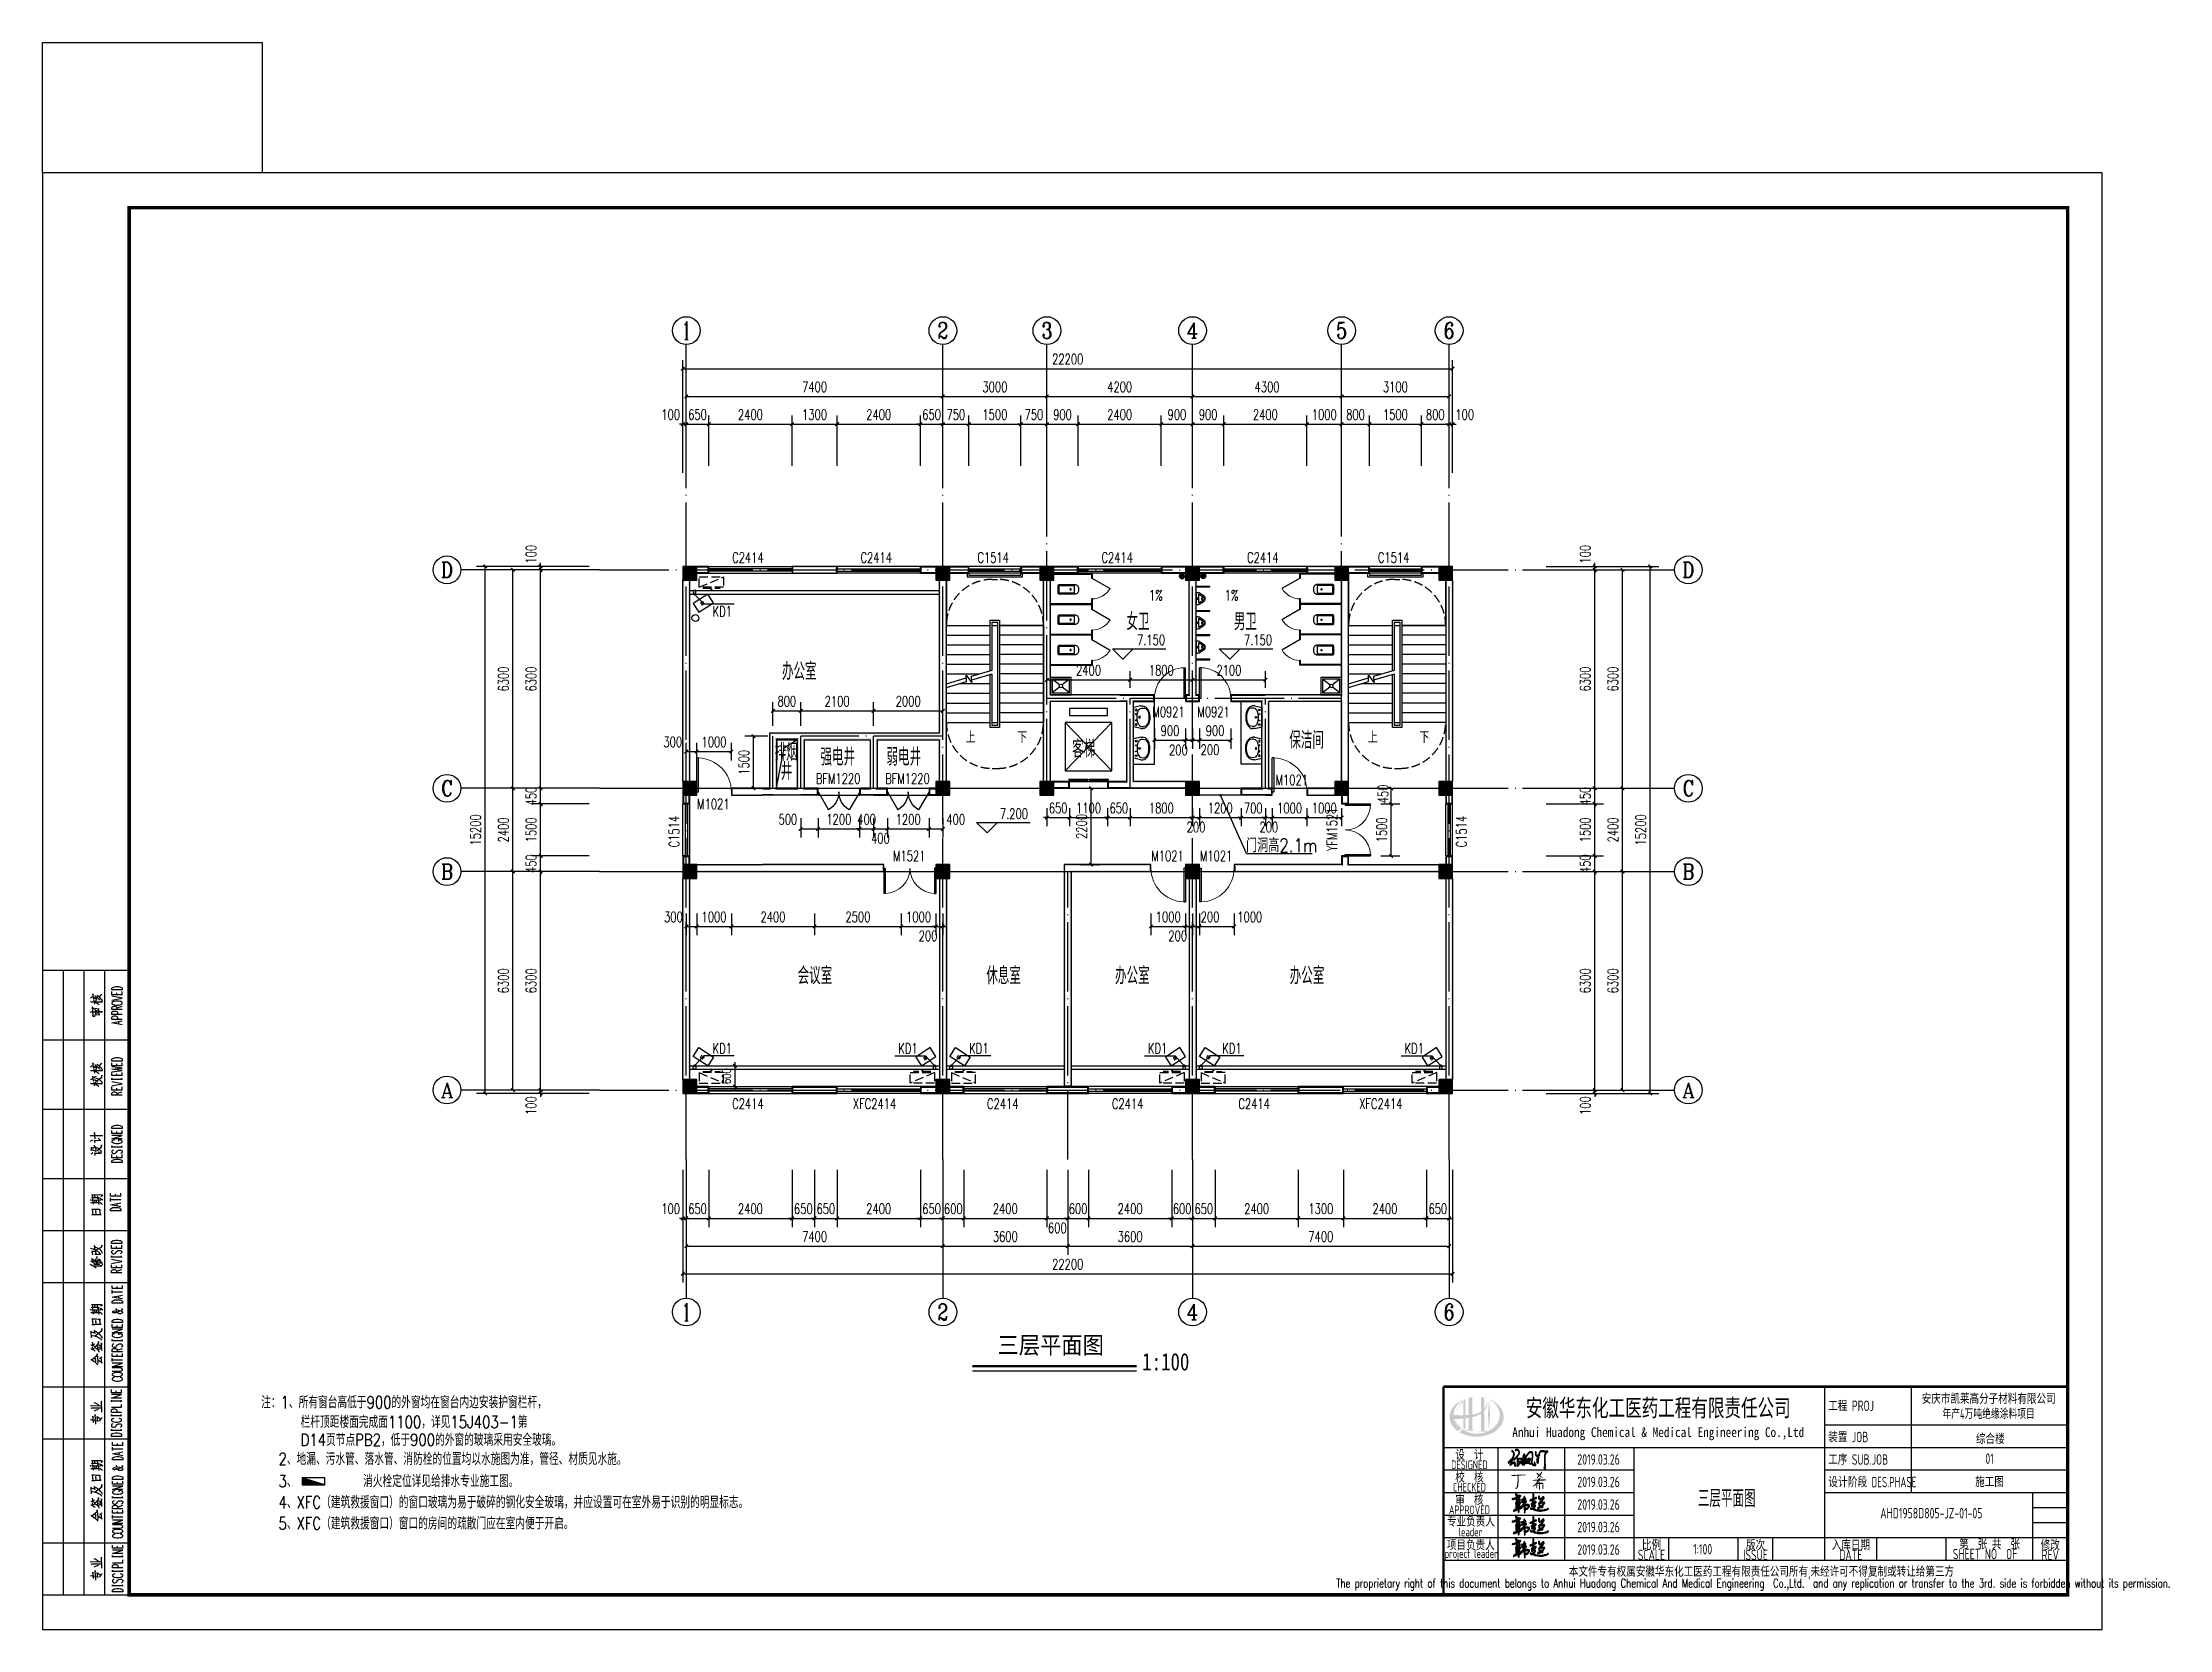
# Model space of a CAD drawing. Extents: x 5904849 to 6011887, y -826029 to -177002.
# Drawn here: x 5904849 to 5966187, y -496856 to -451096 of the extents above; entities that cross this region are included whole.
import ezdxf
from ezdxf.enums import TextEntityAlignment as Align

# ---------------------------------------------------------------- set-up
doc = ezdxf.new("R2010")
doc.units = 0
doc.header["$LTSCALE"] = 1000
doc.header["$MEASUREMENT"] = 0
doc.linetypes.add('DASH', pattern=[0.35, 0.25, -0.1])
doc.linetypes.add('DOTE', pattern=[2.42, 2, -0.2, 0.02, -0.2])
doc.layers.get('0').update_dxf_attribs({"linetype": 'CONTINUOUS'})
doc.layers.get('Defpoints').update_dxf_attribs({"linetype": 'CONTINUOUS'})
for name, color, linetype in [('AXIS', 3, 'CONTINUOUS'), ('AXIS_TEXT', 7, 'CONTINUOUS'), ('COLUMN', 9, 'CONTINUOUS'), ('DIM_ELEV', 3, 'CONTINUOUS'), ('DIM_LEAD', 3, 'CONTINUOUS'), ('DIM_SYMB', 3, 'CONTINUOUS'), ('DOTE', 252, 'CONTINUOUS'), ('HATCH', 8, 'CONTINUOUS'), ('LATRINE', 6, 'CONTINUOUS'), ('LVTRY', 6, 'CONTINUOUS'), ('PUB_DIM', 3, 'CONTINUOUS'), ('PUB_HATCH', 8, 'CONTINUOUS'), ('PUB_TEXT', 7, 'CONTINUOUS'), ('PUB_TITLE', 4, 'CONTINUOUS'), ('PUB_WALL', 9, 'CONTINUOUS'), ('S-COLU_DIM', 3, 'CONTINUOUS'), ('STAIR', 5, 'CONTINUOUS'), ('WALL', 2, 'CONTINUOUS'), ('WINDOW', 4, 'CONTINUOUS'), ('WINDOW_TEXT', 7, 'CONTINUOUS'), ('WP_F_PJ', 7, 'CONTINUOUS'), ('厨卫布置', 6, 'CONTINUOUS'), ('图名', 15, 'CONTINUOUS'), ('填充', 251, 'CONTINUOUS'), ('排水', 221, 'CONTINUOUS'), ('文字', 11, 'CONTINUOUS')]:
    doc.layers.add(name, color=color, linetype=linetype)
doc.styles.add('_HZTXT', font='txt.shx', dxfattribs={"width": 0.8, "bigfont": 'HZTXT.shx'})
doc.styles.add('_TCH_AXIS', font='COMPLEX', dxfattribs={"bigfont": 'GBCBIG'})
doc.styles.add('_TCH_DIM', font='SIMPLEX', dxfattribs={"bigfont": 'GBCBIG'})
doc.styles.add('_TCH_DIM_T3', font='SIMPLEX', dxfattribs={"width": 0.705882, "bigfont": 'GBCBIG'})
doc.styles.add('_TCH_DIM_T3_T3', font='SIMPLEX', dxfattribs={"width": 0.705882, "bigfont": 'GBCBIG'})
doc.styles.add('_TCH_LABEL', font='COMPLEX', dxfattribs={"bigfont": 'GBCBIG'})
doc.styles.add('_TCH_WINDOW', font='SIMPLEX', dxfattribs={"height": 3.5, "bigfont": 'GBCBIG'})
doc.styles.add('AHD', font='sceie.shx', dxfattribs={"width": 0.7, "bigfont": 'sceic.shx'})
doc.styles.add('COMPLEX', font='COMPLEX')
doc.styles.add('DIM_FONT', font='SIMPLEX', dxfattribs={"width": 0.7, "bigfont": 'GBCBIG'})
doc.styles.add('ECEC_TQ', font='txt_l.shx', dxfattribs={"bigfont": 'hztxt_l.shx'})
doc.styles.add('HZ1', font='txt.shx', dxfattribs={"bigfont": 'hzdx.shx'})
doc.styles.add('sceie', font='sceie.shx', dxfattribs={"bigfont": 'sceic.shx'})
doc.styles.add('schuco', font='sceie.shx', dxfattribs={"width": 0.7, "bigfont": 'sceic.shx'})
doc.styles.get("Standard").update_dxf_attribs({"font": 'GBENOR', "bigfont": 'GBCBIG'})
doc.styles.add('宋体', font='', dxfattribs={"width": 0.7})
doc.styles.get('宋体').set_extended_font_data('SimSun')
doc.dimstyles.new('_TCH_ARCH&&100', dxfattribs={"dimtxt": 297.5, "dimasz": 100, "dimexe": 250, "dimexo": 300, "dimgap": 126.25, "dimtad": 1, "dimdec": 0, "dimzin": 0, "dimdsep": 46, "dimtxsty": '_TCH_DIM_T3', "dimblk": 'ARCHTICK', "dimcen": 0.09, "dimclrt": 7, "dimazin": 2, "dimtfac": 1, "dimtdec": 0, "dimtix": 1, "dimtmove": 2, "dimatfit": 3, "dimfxl": 0, "dimtolj": 1, "dimtzin": 0, "dimarcsym": 0})
doc.dimstyles.new('_TCH_ARCH&&100$TCH&&100', dxfattribs={"dimtxt": 252.875, "dimasz": 100, "dimexe": 250, "dimexo": 300, "dimgap": 122.3125, "dimtad": 1, "dimdec": 0, "dimzin": 0, "dimdsep": 46, "dimtxsty": '_TCH_DIM_T3_T3', "dimblk": 'ARCHTICK', "dimcen": 0.09, "dimclrt": 7, "dimazin": 2, "dimtfac": 1, "dimtdec": 0, "dimtix": 1, "dimtmove": 2, "dimatfit": 3, "dimfxl": 0, "dimtolj": 1, "dimtzin": 0, "dimarcsym": 0})

msp = doc.modelspace()

# ---------------------------------------------------------------- texts
for s, height, style, width, p in [('女卫', 500, 'schuco', 0.7, (5936109, -468043.9)), ('男卫', 500, 'schuco', 0.7, (5939207.5, -468043.9)), ('办公室', 500, 'schuco', 0.7, (5926173.5, -469477.8)), ('保洁间', 500, 'schuco', 0.7, (5940804.1, -471462.9)), ('排烟', 500, 'schuco', 0.7, (5925963.2, -471811.6)), ('强电井', 500, 'schuco', 0.7, (5927283.1, -471945.2)), ('弱电井', 500, 'schuco', 0.7, (5929188.1, -471945.2)), ('客梯', 500, 'schuco', 0.7, (5934541.4, -471716)), ('井', 500, 'schuco', 0.7, (5926139.6, -472361.4)), ('会议室', 500, 'schuco', 0.7, (5926625.7, -478253)), ('休息室', 500, 'schuco', 0.7, (5932067.9, -478253)), ('办公室', 500, 'schuco', 0.7, (5935779.6, -478253)), ('办公室', 500, 'schuco', 0.7, (5940816.6, -478253)), ('工程 PROJ', 300, 'sceie', 0.8, (5956346.2, -490555.6)), ('装置 JOB', 300, 'sceie', 0.8, (5956346.2, -491455.6)), ('工序 SUB.JOB', 300, 'sceie', 0.8, (5956346.2, -492105.6)), ('设计阶段 DES.PHASE', 300, 'sceie', 0.75, (5956346.2, -492755.6))]:
    msp.add_text(s, height=height, dxfattribs=dict(style=style, width=width)).set_placement(p)
for s, height, style, width, p in [('安庆市凯莱高分子材料有限公司', 300, 'sceie', 0.8, (5960973.1, -490185.4)), ('安徽华东化工医药工程有限责任公司', 500, '宋体', 0.7, (5951444.3, -490455.6)), ('年产4万吨绝缘涂料项目', 300, 'sceie', 0.65, (5960973.1, -490620.4)), ('Anhui Huadong Chemical & Medical Engineering Co.,Ltd', 280, '宋体', 0.85, (5951444.3, -491205.6)), ('综合楼', 300, 'sceie', 0.8, (5961020.9, -491341.6)), ('设  计', 300, 'AHD', 0.8, (5945999.4, -491805.6)), ('设  计', 300, 'AHD', 0.8, (5945999.4, -491805.6)), ('2019.03.26', 300, 'AHD', 0.8, (5949724.2, -491952.2)), ('01', 300, 'sceie', 0.8, (5960999.4, -491930.6)), ('DESIGNED', 250, 'AHD', 0.8, (5945999.4, -492105.6)), ('DESIGNED', 250, 'AHD', 0.8, (5945999.4, -492105.6)), ('校  核', 300, 'AHD', 0.8, (5945999.4, -492455.6)), ('校  核', 300, 'AHD', 0.8, (5945999.4, -492455.6)), ('2019.03.26', 300, 'AHD', 0.8, (5949724.2, -492602.2)), ('施工图', 300, 'sceie', 0.8, (5960999.4, -492580.6)), ('CHECKED', 250, 'AHD', 0.8, (5945999.4, -492755.6)), ('CHECKED', 250, 'AHD', 0.8, (5945999.4, -492755.6)), ('审  核', 300, 'AHD', 0.8, (5945999.4, -493105.6)), ('审  核', 300, 'AHD', 0.8, (5945999.4, -493105.6)), ('2019.03.26', 300, 'AHD', 0.8, (5949724.2, -493252.2)), ('三层平面图', 500, 'AHD', 0.7, (5953418.3, -493069.3)), ('APPROVED', 250, 'AHD', 0.8, (5945999.4, -493405.6)), ('APPROVED', 250, 'AHD', 0.8, (5945999.4, -493405.6)), ('专业负责人', 300, 'AHD', 0.8, (5946042.3, -493725.6)), ('2019.03.26', 300, 'AHD', 0.8, (5949724.2, -493902.2)), ('项目负责人', 300, 'AHD', 0.8, (5946039.4, -494405.6)), ('leader', 250, 'AHD', 0.8, (5946029.4, -494045.6)), ('比例', 300, 'sceie', 0.8, (5951249.4, -494405.6)), ('版次', 300, 'sceie', 0.8, (5954249.4, -494405.6)), ('入库日期', 300, 'sceie', 0.8, (5956999.4, -494405.6)), ('第  张 共  张', 300, 'sceie', 0.8, (5960999.4, -494380.6)), ('修改', 300, 'sceie', 0.8, (5962749.4, -494405.6)), ('project leader', 250, 'AHD', 0.8, (5946049.4, -494705.6)), ('2019.03.26', 300, 'AHD', 0.8, (5949724.2, -494552.2)), ('SCALE', 300, 'sceie', 0.8, (5951249.4, -494705.6)), ('1:100', 300, 'sceie', 0.8, (5952725.3, -494542.5)), ('ISSUE', 300, 'sceie', 0.8, (5954249.4, -494705.6)), ('DATE', 300, 'sceie', 0.8, (5956999.4, -494705.6)), ('SHEET NO  OF  ', 300, 'sceie', 0.8, (5960999.4, -494680.6)), ('REV', 300, 'sceie', 0.8, (5962749.4, -494705.6)), ('The proprietary right of this document belongs to Anhui Huadong Chemical And Medical Engineering  Co.,Ltd.  and any replication or transfer to the 3rd. side is forbidden without its permission. ', 250, 'ECEC_TQ', 0.72, (5954249.4, -495555.6)), ('本文件专有权属安徽华东化工医药工程有限责任公司所有,未经许可不得复制或转让给第三方', 300, 'sceie', 0.8, (5954420.5, -495204.5))]:
    msp.add_text(s, height=height, dxfattribs=dict(style=style, width=width)).set_placement(p, align=Align.MIDDLE)
at = {"style": 'sceie', "width": 0.8}
msp.add_attdef('AHD1958D805-JZ-01-05', text='200320-02-040', height=300, dxfattribs=at).set_placement((5959320.1, -493501.9), align=Align.MIDDLE)
at = {"layer": 'PUB_DIM', "style": '_HZTXT', "width": 0.8}
msp.add_text('门洞高2.1m', height=400, dxfattribs=at).set_placement((5939555.5, -474446.1))
at = {"layer": 'PUB_TEXT', "width": 0.705882}
for s, style, p in [('KD1', '_TCH_LABEL', (5924171.7, -467648.8)), ('1%', '_TCH_AXIS', (5936756.9, -467181.2)), ('1%', '_TCH_AXIS', (5938941.7, -467181.2)), ('KD1', '_TCH_LABEL', (5924171.7, -480251.4)), ('KD1', '_TCH_LABEL', (5929527, -480251.4)), ('KD1', '_TCH_LABEL', (5931571.7, -480251.4)), ('KD1', '_TCH_LABEL', (5936727, -480251.4)), ('KD1', '_TCH_LABEL', (5938871.7, -480251.4)), ('KD1', '_TCH_LABEL', (5944127, -480251.4))]:
    msp.add_text(s, height=297.5, dxfattribs=dict(at, style=style)).set_placement(p)
at = {"layer": 'PUB_TEXT', "color": 0, "style": '_TCH_DIM', "width": 0.705882}
for s, p in [('7.150', (5936414.1, -468471.6)), ('7.150', (5939496, -468471.6)), ('7.200', (5932458.4, -473483.6))]:
    msp.add_text(s, height=297.5, dxfattribs=at).set_placement(p)
at = {"layer": 'PUB_TEXT', "color": 0, "style": '_TCH_DIM'}
for s, p in [('上', (5931472.5, -471296.4)), ('下', (5932956.9, -471296.4)), ('上', (5943072.5, -471296.4)), ('下', (5944556.9, -471296.4))]:
    msp.add_text(s, height=337.6, dxfattribs=at).set_placement(p)
at = {"layer": '厨卫布置', "style": 'DIM_FONT', "width": 0.494118}
for rotation, p in [(32.716692, (5923867.4, -467324.6)), (327.283308, (5923810.3, -480366.9)), (32.716692, (5930293.2, -480447.3)), (327.283308, (5931210.3, -480366.9)), (32.716692, (5937493.2, -480447.3)), (327.283308, (5938410.3, -480366.9)), (32.716692, (5944893.2, -480447.3))]:
    msp.add_text('LW', height=89.65, rotation=rotation, dxfattribs=at).set_placement(p)
at = {"layer": '图名', "style": '宋体'}
for s, width, p in [('三层平面图', 0.9, (5932389.2, -488905.1)), ('1:100', 0.8, (5936562.1, -489385.9))]:
    msp.add_text(s, height=500, dxfattribs=dict(at, width=width)).set_placement(p)
at = {"layer": '文字', "style": 'HZ1', "width": 0.8}
for s, p in [('注：1、所有窗台高低于900的外窗均在窗台内边安装护窗栏杆，', (5911153.1, -490480.3)), ('栏杆顶距楼面完成面1100，详见15J403-1第', (5912292.2, -491048.1)), ('D14页节点PB2，低于900的外窗的玻璃采用安全玻璃。', (5912292.2, -491562.7)), ('2、地漏、污水管、落水管、消防栓的位置均以水施图为准，管径、材质见水施。', (5911654.9, -492112.7)), ('3、       消火栓定位详见给排水专业施工图。', (5911654.9, -492752.3)), ('4、XFC（建筑救援窗口）的窗口玻璃为易于破碎的钢化安全玻璃，并应设置可在室外易于识别的明显标志。', (5911654.9, -493363.6)), ('5、XFC（建筑救援窗口）窗口的房间的疏散门应在室内便于开启。', (5911654.9, -493972.3))]:
    msp.add_text(s, height=350, dxfattribs=at).set_placement(p)

# ---------------------------------------------------------------- blocks, each defined once
blk = doc.blocks.new('_ArchTick')
at = {"color": 0, "linetype": 'ByBlock', "const_width": 0.4}
blk.add_lwpolyline([(-0.5, -0.5), (0.5, 0.5)], dxfattribs=at)
blk = doc.blocks.new('*D163')
at = {"layer": 'Defpoints', "color": 0}
for p in [(5943146, -473051), (5943744, -473051), (5943146, -474551)]:
    blk.add_point(p, dxfattribs=at)
at = {"layer": 'PUB_DIM', "color": 0, "lineweight": -2}
for p, q in [((5943446, -473051), (5943994, -473051)), ((5943744, -474551), (5943744, -473051)), ((5943446, -474551), (5943994, -474551))]:
    blk.add_line(p, q, dxfattribs=at)
at = {"layer": 'PUB_DIM', "color": 0, "lineweight": -2, "xscale": 100, "yscale": 100, "zscale": 100}
for p, rotation in [((5943744, -473051), 90), ((5943744, -474551), 270)]:
    blk.add_blockref('_ArchTick', p, dxfattribs=dict(at, rotation=rotation))
at = {"layer": 'PUB_DIM', "color": 7, "insert": (5943469, -473801), "char_height": 297.5, "attachment_point": 5, "rotation": 90, "style": '_TCH_DIM_T3'}
blk.add_mtext('\\A1;1500', dxfattribs=at)
blk = doc.blocks.new('*D164')
at = {"layer": 'Defpoints', "color": 0}
for p in [(5943146, -472601), (5943744, -472601), (5943146, -473051)]:
    blk.add_point(p, dxfattribs=at)
at = {"layer": 'PUB_DIM', "color": 0, "lineweight": -2}
for p, q in [((5943446, -472601), (5943994, -472601)), ((5943744, -473051), (5943744, -472601)), ((5943446, -473051), (5943994, -473051))]:
    blk.add_line(p, q, dxfattribs=at)
at = {"layer": 'PUB_DIM', "color": 0, "lineweight": -2, "xscale": 100, "yscale": 100, "zscale": 100}
for p, rotation in [((5943744, -472601), 90), ((5943744, -473051), 270)]:
    blk.add_blockref('_ArchTick', p, dxfattribs=dict(at, rotation=rotation))
at = {"layer": 'PUB_DIM', "color": 7, "insert": (5943510, -472763), "char_height": 297.5, "attachment_point": 5, "rotation": 90, "style": '_TCH_DIM_T3'}
blk.add_mtext('\\A1;450', dxfattribs=at)
blk = doc.blocks.new('*D868')
at = {"layer": 'Defpoints', "color": 0}
for p in [(5934464, -472601), (5935088, -472601), (5934464, -474801)]:
    blk.add_point(p, dxfattribs=at)
at = {"layer": 'PUB_DIM', "color": 0, "lineweight": -2}
for p, q in [((5934764, -472601), (5935338, -472601)), ((5935088, -474801), (5935088, -472601)), ((5934764, -474801), (5935338, -474801))]:
    blk.add_line(p, q, dxfattribs=at)
at = {"layer": 'PUB_DIM', "color": 0, "lineweight": -2, "xscale": 100, "yscale": 100, "zscale": 100}
for p, rotation in [((5935088, -472601), 90), ((5935088, -474801), 270)]:
    blk.add_blockref('_ArchTick', p, dxfattribs=dict(at, rotation=rotation))
at = {"layer": 'PUB_DIM', "color": 7, "insert": (5934813, -473701), "char_height": 297.5, "attachment_point": 5, "rotation": 90, "style": '_TCH_DIM_T3'}
blk.add_mtext('\\A1;2200', dxfattribs=at)
blk = doc.blocks.new('*D881')
at = {"layer": 'Defpoints', "color": 0}
for p in [(5933814, -472873), (5934464, -472873), (5934464, -473446)]:
    blk.add_point(p, dxfattribs=at)
at = {"layer": 'PUB_DIM', "color": 0, "lineweight": -2}
for p, q in [((5933814, -473446), (5933714, -473446)), ((5933814, -473173), (5933814, -473696)), ((5933814, -473446), (5934464, -473446)), ((5934464, -473173), (5934464, -473696)), ((5934464, -473446), (5934564, -473446))]:
    blk.add_line(p, q, dxfattribs=at)
at = {"layer": 'PUB_DIM', "color": 0, "lineweight": -2, "xscale": 100, "yscale": 100, "zscale": 100}
blk.add_blockref('_ArchTick', (5933814, -473446), dxfattribs=at)
at = {"layer": 'PUB_DIM', "color": 0, "lineweight": -2, "xscale": 100, "yscale": 100, "zscale": 100, "rotation": 180}
blk.add_blockref('_ArchTick', (5934464, -473446), dxfattribs=at)
at = {"layer": 'PUB_DIM', "color": 7, "insert": (5934139, -473171), "char_height": 297.5, "attachment_point": 5, "style": '_TCH_DIM_T3'}
blk.add_mtext('\\A1;650', dxfattribs=at)
blk = doc.blocks.new('*D882')
at = {"layer": 'Defpoints', "color": 0}
for p in [(5934464, -472873), (5935564, -472873), (5935564, -473446)]:
    blk.add_point(p, dxfattribs=at)
at = {"layer": 'PUB_DIM', "color": 0, "lineweight": -2}
for p, q in [((5934464, -473173), (5934464, -473696)), ((5934464, -473446), (5935564, -473446)), ((5935564, -473173), (5935564, -473696))]:
    blk.add_line(p, q, dxfattribs=at)
at = {"layer": 'PUB_DIM', "color": 0, "lineweight": -2, "xscale": 100, "yscale": 100, "zscale": 100, "rotation": 180}
blk.add_blockref('_ArchTick', (5934464, -473446), dxfattribs=at)
at = {"layer": 'PUB_DIM', "color": 0, "lineweight": -2, "xscale": 100, "yscale": 100, "zscale": 100}
blk.add_blockref('_ArchTick', (5935564, -473446), dxfattribs=at)
at = {"layer": 'PUB_DIM', "color": 7, "insert": (5935014, -473171), "char_height": 297.5, "attachment_point": 5, "style": '_TCH_DIM_T3'}
blk.add_mtext('\\A1;1100', dxfattribs=at)
blk = doc.blocks.new('*D883')
at = {"layer": 'Defpoints', "color": 0}
for p in [(5935564, -472873), (5936214, -472873), (5936214, -473446)]:
    blk.add_point(p, dxfattribs=at)
at = {"layer": 'PUB_DIM', "color": 0, "lineweight": -2}
for p, q in [((5935564, -473446), (5935464, -473446)), ((5935564, -473173), (5935564, -473696)), ((5935564, -473446), (5936214, -473446)), ((5936214, -473173), (5936214, -473696)), ((5936214, -473446), (5936314, -473446))]:
    blk.add_line(p, q, dxfattribs=at)
at = {"layer": 'PUB_DIM', "color": 0, "lineweight": -2, "xscale": 100, "yscale": 100, "zscale": 100}
blk.add_blockref('_ArchTick', (5935564, -473446), dxfattribs=at)
at = {"layer": 'PUB_DIM', "color": 0, "lineweight": -2, "xscale": 100, "yscale": 100, "zscale": 100, "rotation": 180}
blk.add_blockref('_ArchTick', (5936214, -473446), dxfattribs=at)
at = {"layer": 'PUB_DIM', "color": 7, "insert": (5935889, -473171), "char_height": 297.5, "attachment_point": 5, "style": '_TCH_DIM_T3'}
blk.add_mtext('\\A1;650', dxfattribs=at)
blk = doc.blocks.new('*D884')
at = {"layer": 'Defpoints', "color": 0}
for p in [(5936214, -472873), (5938014, -472873), (5938014, -473446)]:
    blk.add_point(p, dxfattribs=at)
at = {"layer": 'PUB_DIM', "color": 0, "lineweight": -2}
for p, q in [((5936214, -473173), (5936214, -473696)), ((5936214, -473446), (5938014, -473446)), ((5938014, -473173), (5938014, -473696))]:
    blk.add_line(p, q, dxfattribs=at)
at = {"layer": 'PUB_DIM', "color": 0, "lineweight": -2, "xscale": 100, "yscale": 100, "zscale": 100, "rotation": 180}
blk.add_blockref('_ArchTick', (5936214, -473446), dxfattribs=at)
at = {"layer": 'PUB_DIM', "color": 0, "lineweight": -2, "xscale": 100, "yscale": 100, "zscale": 100}
blk.add_blockref('_ArchTick', (5938014, -473446), dxfattribs=at)
at = {"layer": 'PUB_DIM', "color": 7, "insert": (5937114, -473171), "char_height": 297.5, "attachment_point": 5, "style": '_TCH_DIM_T3'}
blk.add_mtext('\\A1;1800', dxfattribs=at)
blk = doc.blocks.new('*D885')
at = {"layer": 'Defpoints', "color": 0}
for p in [(5938014, -472873), (5938214, -472873), (5938214, -473446)]:
    blk.add_point(p, dxfattribs=at)
at = {"layer": 'PUB_DIM', "color": 0, "lineweight": -2}
for p, q in [((5938014, -473446), (5937914, -473446)), ((5938014, -473173), (5938014, -473696)), ((5938014, -473446), (5938214, -473446)), ((5938214, -473173), (5938214, -473696)), ((5938214, -473446), (5938314, -473446))]:
    blk.add_line(p, q, dxfattribs=at)
at = {"layer": 'PUB_DIM', "color": 0, "lineweight": -2, "xscale": 100, "yscale": 100, "zscale": 100}
blk.add_blockref('_ArchTick', (5938014, -473446), dxfattribs=at)
at = {"layer": 'PUB_DIM', "color": 0, "lineweight": -2, "xscale": 100, "yscale": 100, "zscale": 100, "rotation": 180}
blk.add_blockref('_ArchTick', (5938214, -473446), dxfattribs=at)
at = {"layer": 'PUB_DIM', "color": 7, "insert": (5938114, -473721), "char_height": 297.5, "attachment_point": 5, "style": '_TCH_DIM_T3'}
blk.add_mtext('\\A1;200', dxfattribs=at)
blk = doc.blocks.new('*D886')
at = {"layer": 'Defpoints', "color": 0}
for p in [(5938214, -472873), (5939414, -472873), (5939414, -473446)]:
    blk.add_point(p, dxfattribs=at)
at = {"layer": 'PUB_DIM', "color": 0, "lineweight": -2}
for p, q in [((5938214, -473173), (5938214, -473696)), ((5938214, -473446), (5939414, -473446)), ((5939414, -473173), (5939414, -473696))]:
    blk.add_line(p, q, dxfattribs=at)
at = {"layer": 'PUB_DIM', "color": 0, "lineweight": -2, "xscale": 100, "yscale": 100, "zscale": 100, "rotation": 180}
blk.add_blockref('_ArchTick', (5938214, -473446), dxfattribs=at)
at = {"layer": 'PUB_DIM', "color": 0, "lineweight": -2, "xscale": 100, "yscale": 100, "zscale": 100}
blk.add_blockref('_ArchTick', (5939414, -473446), dxfattribs=at)
at = {"layer": 'PUB_DIM', "color": 7, "insert": (5938814, -473171), "char_height": 297.5, "attachment_point": 5, "style": '_TCH_DIM_T3'}
blk.add_mtext('\\A1;1200', dxfattribs=at)
blk = doc.blocks.new('*D887')
at = {"layer": 'Defpoints', "color": 0}
for p in [(5939414, -472873), (5940114, -472873), (5940114, -473446)]:
    blk.add_point(p, dxfattribs=at)
at = {"layer": 'PUB_DIM', "color": 0, "lineweight": -2}
for p, q in [((5939414, -473446), (5939314, -473446)), ((5939414, -473173), (5939414, -473696)), ((5939414, -473446), (5940114, -473446)), ((5940114, -473173), (5940114, -473696)), ((5940114, -473446), (5940214, -473446))]:
    blk.add_line(p, q, dxfattribs=at)
at = {"layer": 'PUB_DIM', "color": 0, "lineweight": -2, "xscale": 100, "yscale": 100, "zscale": 100}
blk.add_blockref('_ArchTick', (5939414, -473446), dxfattribs=at)
at = {"layer": 'PUB_DIM', "color": 0, "lineweight": -2, "xscale": 100, "yscale": 100, "zscale": 100, "rotation": 180}
blk.add_blockref('_ArchTick', (5940114, -473446), dxfattribs=at)
at = {"layer": 'PUB_DIM', "color": 7, "insert": (5939764, -473171), "char_height": 297.5, "attachment_point": 5, "style": '_TCH_DIM_T3'}
blk.add_mtext('\\A1;700', dxfattribs=at)
blk = doc.blocks.new('*D888')
at = {"layer": 'Defpoints', "color": 0}
for p in [(5940114, -472873), (5940314, -472873), (5940314, -473446)]:
    blk.add_point(p, dxfattribs=at)
at = {"layer": 'PUB_DIM', "color": 0, "lineweight": -2}
for p, q in [((5940114, -473446), (5940014, -473446)), ((5940114, -473173), (5940114, -473696)), ((5940114, -473446), (5940314, -473446)), ((5940314, -473173), (5940314, -473696)), ((5940314, -473446), (5940414, -473446))]:
    blk.add_line(p, q, dxfattribs=at)
at = {"layer": 'PUB_DIM', "color": 0, "lineweight": -2, "xscale": 100, "yscale": 100, "zscale": 100}
blk.add_blockref('_ArchTick', (5940114, -473446), dxfattribs=at)
at = {"layer": 'PUB_DIM', "color": 0, "lineweight": -2, "xscale": 100, "yscale": 100, "zscale": 100, "rotation": 180}
blk.add_blockref('_ArchTick', (5940314, -473446), dxfattribs=at)
at = {"layer": 'PUB_DIM', "color": 7, "insert": (5940214, -473721), "char_height": 297.5, "attachment_point": 5, "style": '_TCH_DIM_T3'}
blk.add_mtext('\\A1;200', dxfattribs=at)
blk = doc.blocks.new('*D889')
at = {"layer": 'Defpoints', "color": 0}
for p in [(5940314, -472873), (5941314, -472873), (5941314, -473446)]:
    blk.add_point(p, dxfattribs=at)
at = {"layer": 'PUB_DIM', "color": 0, "lineweight": -2}
for p, q in [((5940314, -473173), (5940314, -473696)), ((5940314, -473446), (5941314, -473446)), ((5941314, -473173), (5941314, -473696))]:
    blk.add_line(p, q, dxfattribs=at)
at = {"layer": 'PUB_DIM', "color": 0, "lineweight": -2, "xscale": 100, "yscale": 100, "zscale": 100, "rotation": 180}
blk.add_blockref('_ArchTick', (5940314, -473446), dxfattribs=at)
at = {"layer": 'PUB_DIM', "color": 0, "lineweight": -2, "xscale": 100, "yscale": 100, "zscale": 100}
blk.add_blockref('_ArchTick', (5941314, -473446), dxfattribs=at)
at = {"layer": 'PUB_DIM', "color": 7, "insert": (5940814, -473171), "char_height": 297.5, "attachment_point": 5, "style": '_TCH_DIM_T3'}
blk.add_mtext('\\A1;1000', dxfattribs=at)
blk = doc.blocks.new('*D890')
at = {"layer": 'Defpoints', "color": 0}
for p in [(5941314, -472873), (5942314, -472873), (5942314, -473446)]:
    blk.add_point(p, dxfattribs=at)
at = {"layer": 'PUB_DIM', "color": 0, "lineweight": -2}
for p, q in [((5941314, -473173), (5941314, -473696)), ((5941314, -473446), (5942314, -473446)), ((5942314, -473173), (5942314, -473696))]:
    blk.add_line(p, q, dxfattribs=at)
at = {"layer": 'PUB_DIM', "color": 0, "lineweight": -2, "xscale": 100, "yscale": 100, "zscale": 100, "rotation": 180}
blk.add_blockref('_ArchTick', (5941314, -473446), dxfattribs=at)
at = {"layer": 'PUB_DIM', "color": 0, "lineweight": -2, "xscale": 100, "yscale": 100, "zscale": 100}
blk.add_blockref('_ArchTick', (5942314, -473446), dxfattribs=at)
at = {"layer": 'PUB_DIM', "color": 7, "insert": (5941814, -473171), "char_height": 297.5, "attachment_point": 5, "style": '_TCH_DIM_T3'}
blk.add_mtext('\\A1;1000', dxfattribs=at)
blk = doc.blocks.new('*D914')
at = {"layer": 'Defpoints', "color": 0}
for p in [(5938214, -475912), (5939214, -475912), (5939214, -476583)]:
    blk.add_point(p, dxfattribs=at)
at = {"layer": 'PUB_DIM', "color": 0, "lineweight": -2}
for p, q in [((5938214, -476212), (5938214, -476833)), ((5938214, -476583), (5939214, -476583)), ((5939214, -476212), (5939214, -476833))]:
    blk.add_line(p, q, dxfattribs=at)
at = {"layer": 'PUB_DIM', "color": 0, "lineweight": -2, "xscale": 100, "yscale": 100, "zscale": 100, "rotation": 180}
blk.add_blockref('_ArchTick', (5938214, -476583), dxfattribs=at)
at = {"layer": 'PUB_DIM', "color": 0, "lineweight": -2, "xscale": 100, "yscale": 100, "zscale": 100}
blk.add_blockref('_ArchTick', (5939214, -476583), dxfattribs=at)
at = {"layer": 'PUB_DIM', "color": 7, "insert": (5939664, -476308), "char_height": 297.5, "attachment_point": 5, "style": '_TCH_DIM_T3'}
blk.add_mtext('\\A1;1000', dxfattribs=at)
blk = doc.blocks.new('*D915')
at = {"layer": 'Defpoints', "color": 0}
for p in [(5938014, -475912), (5938214, -475912), (5938214, -476583)]:
    blk.add_point(p, dxfattribs=at)
at = {"layer": 'PUB_DIM', "color": 0, "lineweight": -2}
for p, q in [((5938014, -476583), (5937914, -476583)), ((5938014, -476212), (5938014, -476833)), ((5938014, -476583), (5938214, -476583)), ((5938214, -476212), (5938214, -476833)), ((5938214, -476583), (5938314, -476583))]:
    blk.add_line(p, q, dxfattribs=at)
at = {"layer": 'PUB_DIM', "color": 0, "lineweight": -2, "xscale": 100, "yscale": 100, "zscale": 100}
blk.add_blockref('_ArchTick', (5938014, -476583), dxfattribs=at)
at = {"layer": 'PUB_DIM', "color": 0, "lineweight": -2, "xscale": 100, "yscale": 100, "zscale": 100, "rotation": 180}
blk.add_blockref('_ArchTick', (5938214, -476583), dxfattribs=at)
at = {"layer": 'PUB_DIM', "color": 7, "insert": (5938518, -476308), "char_height": 297.5, "attachment_point": 5, "style": '_TCH_DIM_T3'}
blk.add_mtext('\\A1;200', dxfattribs=at)
blk = doc.blocks.new('*D916')
at = {"layer": 'Defpoints', "color": 0}
for p in [(5937814, -475912), (5938014, -475912), (5938014, -476583)]:
    blk.add_point(p, dxfattribs=at)
at = {"layer": 'PUB_DIM', "color": 0, "lineweight": -2}
for p, q in [((5937814, -476583), (5937714, -476583)), ((5937814, -476212), (5937814, -476833)), ((5937814, -476583), (5938014, -476583)), ((5938014, -476212), (5938014, -476833)), ((5938014, -476583), (5938114, -476583))]:
    blk.add_line(p, q, dxfattribs=at)
at = {"layer": 'PUB_DIM', "color": 0, "lineweight": -2, "xscale": 100, "yscale": 100, "zscale": 100}
blk.add_blockref('_ArchTick', (5937814, -476583), dxfattribs=at)
at = {"layer": 'PUB_DIM', "color": 0, "lineweight": -2, "xscale": 100, "yscale": 100, "zscale": 100, "rotation": 180}
blk.add_blockref('_ArchTick', (5938014, -476583), dxfattribs=at)
at = {"layer": 'PUB_DIM', "color": 7, "insert": (5937586, -476858), "char_height": 297.5, "attachment_point": 5, "style": '_TCH_DIM_T3'}
blk.add_mtext('\\A1;200', dxfattribs=at)
blk = doc.blocks.new('*D917')
at = {"layer": 'Defpoints', "color": 0}
for p in [(5936814, -475912), (5937814, -475912), (5937814, -476583)]:
    blk.add_point(p, dxfattribs=at)
at = {"layer": 'PUB_DIM', "color": 0, "lineweight": -2}
for p, q in [((5936814, -476212), (5936814, -476833)), ((5936814, -476583), (5937814, -476583)), ((5937814, -476212), (5937814, -476833))]:
    blk.add_line(p, q, dxfattribs=at)
at = {"layer": 'PUB_DIM', "color": 0, "lineweight": -2, "xscale": 100, "yscale": 100, "zscale": 100, "rotation": 180}
blk.add_blockref('_ArchTick', (5936814, -476583), dxfattribs=at)
at = {"layer": 'PUB_DIM', "color": 0, "lineweight": -2, "xscale": 100, "yscale": 100, "zscale": 100}
blk.add_blockref('_ArchTick', (5937814, -476583), dxfattribs=at)
at = {"layer": 'PUB_DIM', "color": 7, "insert": (5937314, -476308), "char_height": 297.5, "attachment_point": 5, "style": '_TCH_DIM_T3'}
blk.add_mtext('\\A1;1000', dxfattribs=at)
blk = doc.blocks.new('*D918')
at = {"layer": 'Defpoints', "color": 0}
for p in [(5930614, -475912), (5930814, -475912), (5930814, -476583)]:
    blk.add_point(p, dxfattribs=at)
at = {"layer": 'PUB_DIM', "color": 0, "lineweight": -2}
for p, q in [((5930614, -476583), (5930514, -476583)), ((5930614, -476212), (5930614, -476833)), ((5930614, -476583), (5930814, -476583)), ((5930814, -476212), (5930814, -476833)), ((5930814, -476583), (5930914, -476583))]:
    blk.add_line(p, q, dxfattribs=at)
at = {"layer": 'PUB_DIM', "color": 0, "lineweight": -2, "xscale": 100, "yscale": 100, "zscale": 100}
blk.add_blockref('_ArchTick', (5930614, -476583), dxfattribs=at)
at = {"layer": 'PUB_DIM', "color": 0, "lineweight": -2, "xscale": 100, "yscale": 100, "zscale": 100, "rotation": 180}
blk.add_blockref('_ArchTick', (5930814, -476583), dxfattribs=at)
at = {"layer": 'PUB_DIM', "color": 7, "insert": (5930386, -476858), "char_height": 297.5, "attachment_point": 5, "style": '_TCH_DIM_T3'}
blk.add_mtext('\\A1;200', dxfattribs=at)
blk = doc.blocks.new('*D919')
at = {"layer": 'Defpoints', "color": 0}
for p in [(5929614, -475912), (5930614, -475912), (5930614, -476583)]:
    blk.add_point(p, dxfattribs=at)
at = {"layer": 'PUB_DIM', "color": 0, "lineweight": -2}
for p, q in [((5929614, -476212), (5929614, -476833)), ((5929614, -476583), (5930614, -476583)), ((5930614, -476212), (5930614, -476833))]:
    blk.add_line(p, q, dxfattribs=at)
at = {"layer": 'PUB_DIM', "color": 0, "lineweight": -2, "xscale": 100, "yscale": 100, "zscale": 100, "rotation": 180}
blk.add_blockref('_ArchTick', (5929614, -476583), dxfattribs=at)
at = {"layer": 'PUB_DIM', "color": 0, "lineweight": -2, "xscale": 100, "yscale": 100, "zscale": 100}
blk.add_blockref('_ArchTick', (5930614, -476583), dxfattribs=at)
at = {"layer": 'PUB_DIM', "color": 7, "insert": (5930114, -476308), "char_height": 297.5, "attachment_point": 5, "style": '_TCH_DIM_T3'}
blk.add_mtext('\\A1;1000', dxfattribs=at)
blk = doc.blocks.new('*D920')
at = {"layer": 'Defpoints', "color": 0}
for p in [(5927114, -475912), (5929614, -475912), (5929614, -476583)]:
    blk.add_point(p, dxfattribs=at)
at = {"layer": 'PUB_DIM', "color": 0, "lineweight": -2}
for p, q in [((5927114, -476212), (5927114, -476833)), ((5927114, -476583), (5929614, -476583)), ((5929614, -476212), (5929614, -476833))]:
    blk.add_line(p, q, dxfattribs=at)
at = {"layer": 'PUB_DIM', "color": 0, "lineweight": -2, "xscale": 100, "yscale": 100, "zscale": 100, "rotation": 180}
blk.add_blockref('_ArchTick', (5927114, -476583), dxfattribs=at)
at = {"layer": 'PUB_DIM', "color": 0, "lineweight": -2, "xscale": 100, "yscale": 100, "zscale": 100}
blk.add_blockref('_ArchTick', (5929614, -476583), dxfattribs=at)
at = {"layer": 'PUB_DIM', "color": 7, "insert": (5928364, -476308), "char_height": 297.5, "attachment_point": 5, "style": '_TCH_DIM_T3'}
blk.add_mtext('\\A1;2500', dxfattribs=at)
blk = doc.blocks.new('*D921')
at = {"layer": 'Defpoints', "color": 0}
for p in [(5924714, -475912), (5927114, -475912), (5927114, -476583)]:
    blk.add_point(p, dxfattribs=at)
at = {"layer": 'PUB_DIM', "color": 0, "lineweight": -2}
for p, q in [((5924714, -476212), (5924714, -476833)), ((5924714, -476583), (5927114, -476583)), ((5927114, -476212), (5927114, -476833))]:
    blk.add_line(p, q, dxfattribs=at)
at = {"layer": 'PUB_DIM', "color": 0, "lineweight": -2, "xscale": 100, "yscale": 100, "zscale": 100, "rotation": 180}
blk.add_blockref('_ArchTick', (5924714, -476583), dxfattribs=at)
at = {"layer": 'PUB_DIM', "color": 0, "lineweight": -2, "xscale": 100, "yscale": 100, "zscale": 100}
blk.add_blockref('_ArchTick', (5927114, -476583), dxfattribs=at)
at = {"layer": 'PUB_DIM', "color": 7, "insert": (5925914, -476308), "char_height": 297.5, "attachment_point": 5, "style": '_TCH_DIM_T3'}
blk.add_mtext('\\A1;2400', dxfattribs=at)
blk = doc.blocks.new('*D922')
at = {"layer": 'Defpoints', "color": 0}
for p in [(5923714, -475912), (5924714, -475912), (5924714, -476583)]:
    blk.add_point(p, dxfattribs=at)
at = {"layer": 'PUB_DIM', "color": 0, "lineweight": -2}
for p, q in [((5923714, -476212), (5923714, -476833)), ((5923714, -476583), (5924714, -476583)), ((5924714, -476212), (5924714, -476833))]:
    blk.add_line(p, q, dxfattribs=at)
at = {"layer": 'PUB_DIM', "color": 0, "lineweight": -2, "xscale": 100, "yscale": 100, "zscale": 100, "rotation": 180}
blk.add_blockref('_ArchTick', (5923714, -476583), dxfattribs=at)
at = {"layer": 'PUB_DIM', "color": 0, "lineweight": -2, "xscale": 100, "yscale": 100, "zscale": 100}
blk.add_blockref('_ArchTick', (5924714, -476583), dxfattribs=at)
at = {"layer": 'PUB_DIM', "color": 7, "insert": (5924214, -476308), "char_height": 297.5, "attachment_point": 5, "style": '_TCH_DIM_T3'}
blk.add_mtext('\\A1;1000', dxfattribs=at)
blk = doc.blocks.new('*D923')
at = {"layer": 'Defpoints', "color": 0}
for p in [(5923414, -475912), (5923714, -475912), (5923714, -476583)]:
    blk.add_point(p, dxfattribs=at)
at = {"layer": 'PUB_DIM', "color": 0, "lineweight": -2}
for p, q in [((5923414, -476212), (5923414, -476833)), ((5923414, -476583), (5923714, -476583)), ((5923714, -476212), (5923714, -476833))]:
    blk.add_line(p, q, dxfattribs=at)
at = {"layer": 'PUB_DIM', "color": 0, "lineweight": -2, "xscale": 100, "yscale": 100, "zscale": 100, "rotation": 180}
blk.add_blockref('_ArchTick', (5923414, -476583), dxfattribs=at)
at = {"layer": 'PUB_DIM', "color": 0, "lineweight": -2, "xscale": 100, "yscale": 100, "zscale": 100}
blk.add_blockref('_ArchTick', (5923714, -476583), dxfattribs=at)
at = {"layer": 'PUB_DIM', "color": 7, "insert": (5923044, -476308), "char_height": 297.5, "attachment_point": 5, "style": '_TCH_DIM_T3'}
blk.add_mtext('\\A1;300', dxfattribs=at)
blk = doc.blocks.new('*D936')
at = {"layer": 'Defpoints', "color": 0}
for p in [(5924714, -471540), (5923714, -472096), (5924714, -472096)]:
    blk.add_point(p, dxfattribs=at)
at = {"layer": 'PUB_DIM', "color": 0, "lineweight": -2}
for p, q in [((5923714, -471796), (5923714, -471290)), ((5923714, -471540), (5924714, -471540)), ((5924714, -471796), (5924714, -471290))]:
    blk.add_line(p, q, dxfattribs=at)
at = {"layer": 'PUB_DIM', "color": 0, "lineweight": -2, "xscale": 100, "yscale": 100, "zscale": 100, "rotation": 180}
blk.add_blockref('_ArchTick', (5923714, -471540), dxfattribs=at)
at = {"layer": 'PUB_DIM', "color": 0, "lineweight": -2, "xscale": 100, "yscale": 100, "zscale": 100}
blk.add_blockref('_ArchTick', (5924714, -471540), dxfattribs=at)
at = {"layer": 'PUB_DIM', "color": 7, "insert": (5924214, -471265), "char_height": 297.5, "attachment_point": 5, "style": '_TCH_DIM_T3'}
blk.add_mtext('\\A1;1000', dxfattribs=at)
blk = doc.blocks.new('*D937')
at = {"layer": 'Defpoints', "color": 0}
for p in [(5923714, -471540), (5923414, -472096), (5923714, -472096)]:
    blk.add_point(p, dxfattribs=at)
at = {"layer": 'PUB_DIM', "color": 0, "lineweight": -2}
for p, q in [((5923414, -471796), (5923414, -471290)), ((5923414, -471540), (5923714, -471540)), ((5923714, -471796), (5923714, -471290))]:
    blk.add_line(p, q, dxfattribs=at)
at = {"layer": 'PUB_DIM', "color": 0, "lineweight": -2, "xscale": 100, "yscale": 100, "zscale": 100, "rotation": 180}
blk.add_blockref('_ArchTick', (5923414, -471540), dxfattribs=at)
at = {"layer": 'PUB_DIM', "color": 0, "lineweight": -2, "xscale": 100, "yscale": 100, "zscale": 100}
blk.add_blockref('_ArchTick', (5923714, -471540), dxfattribs=at)
at = {"layer": 'PUB_DIM', "color": 7, "insert": (5923024, -471265), "char_height": 297.5, "attachment_point": 5, "style": '_TCH_DIM_T3'}
blk.add_mtext('\\A1;300', dxfattribs=at)
blk = doc.blocks.new('*D942')
at = {"layer": 'Defpoints', "color": 0}
for p in [(5936914, -470572), (5937814, -470572), (5937814, -471215)]:
    blk.add_point(p, dxfattribs=at)
at = {"layer": 'PUB_DIM', "color": 0, "lineweight": -2}
for p, q in [((5936914, -470872), (5936914, -471465)), ((5937814, -470872), (5937814, -471465)), ((5936914, -471215), (5937814, -471215))]:
    blk.add_line(p, q, dxfattribs=at)
at = {"layer": 'PUB_DIM', "color": 0, "lineweight": -2, "xscale": 100, "yscale": 100, "zscale": 100, "rotation": 180}
blk.add_blockref('_ArchTick', (5936914, -471215), dxfattribs=at)
at = {"layer": 'PUB_DIM', "color": 0, "lineweight": -2, "xscale": 100, "yscale": 100, "zscale": 100}
blk.add_blockref('_ArchTick', (5937814, -471215), dxfattribs=at)
at = {"layer": 'PUB_DIM', "color": 7, "insert": (5937364, -470940), "char_height": 297.5, "attachment_point": 5, "style": '_TCH_DIM_T3'}
blk.add_mtext('\\A1;900', dxfattribs=at)
blk = doc.blocks.new('*D943')
at = {"layer": 'Defpoints', "color": 0}
for p in [(5937814, -470572), (5938014, -470572), (5938014, -471215)]:
    blk.add_point(p, dxfattribs=at)
at = {"layer": 'PUB_DIM', "color": 0, "lineweight": -2}
for p, q in [((5937814, -470872), (5937814, -471465)), ((5938014, -470872), (5938014, -471465)), ((5937814, -471215), (5937714, -471215)), ((5937814, -471215), (5938014, -471215)), ((5938014, -471215), (5938114, -471215))]:
    blk.add_line(p, q, dxfattribs=at)
at = {"layer": 'PUB_DIM', "color": 0, "lineweight": -2, "xscale": 100, "yscale": 100, "zscale": 100}
blk.add_blockref('_ArchTick', (5937814, -471215), dxfattribs=at)
at = {"layer": 'PUB_DIM', "color": 0, "lineweight": -2, "xscale": 100, "yscale": 100, "zscale": 100, "rotation": 180}
blk.add_blockref('_ArchTick', (5938014, -471215), dxfattribs=at)
at = {"layer": 'PUB_DIM', "color": 7, "insert": (5937606, -471499), "char_height": 297.5, "attachment_point": 5, "style": '_TCH_DIM_T3'}
blk.add_mtext('\\A1;200', dxfattribs=at)
blk = doc.blocks.new('*D944')
at = {"layer": 'Defpoints', "color": 0}
for p in [(5938014, -470572), (5938214, -470572), (5938214, -471215)]:
    blk.add_point(p, dxfattribs=at)
at = {"layer": 'PUB_DIM', "color": 0, "lineweight": -2}
for p, q in [((5938014, -470872), (5938014, -471465)), ((5938214, -470872), (5938214, -471465)), ((5938014, -471215), (5937914, -471215)), ((5938014, -471215), (5938214, -471215)), ((5938214, -471215), (5938314, -471215))]:
    blk.add_line(p, q, dxfattribs=at)
at = {"layer": 'PUB_DIM', "color": 0, "lineweight": -2, "xscale": 100, "yscale": 100, "zscale": 100}
blk.add_blockref('_ArchTick', (5938014, -471215), dxfattribs=at)
at = {"layer": 'PUB_DIM', "color": 0, "lineweight": -2, "xscale": 100, "yscale": 100, "zscale": 100, "rotation": 180}
blk.add_blockref('_ArchTick', (5938214, -471215), dxfattribs=at)
at = {"layer": 'PUB_DIM', "color": 7, "insert": (5938517, -471490), "char_height": 297.5, "attachment_point": 5, "style": '_TCH_DIM_T3'}
blk.add_mtext('\\A1;200', dxfattribs=at)
blk = doc.blocks.new('*D945')
at = {"layer": 'Defpoints', "color": 0}
for p in [(5938214, -470572), (5939114, -470572), (5939114, -471215)]:
    blk.add_point(p, dxfattribs=at)
at = {"layer": 'PUB_DIM', "color": 0, "lineweight": -2}
for p, q in [((5938214, -470872), (5938214, -471465)), ((5939114, -470872), (5939114, -471465)), ((5938214, -471215), (5939114, -471215))]:
    blk.add_line(p, q, dxfattribs=at)
at = {"layer": 'PUB_DIM', "color": 0, "lineweight": -2, "xscale": 100, "yscale": 100, "zscale": 100, "rotation": 180}
blk.add_blockref('_ArchTick', (5938214, -471215), dxfattribs=at)
at = {"layer": 'PUB_DIM', "color": 0, "lineweight": -2, "xscale": 100, "yscale": 100, "zscale": 100}
blk.add_blockref('_ArchTick', (5939114, -471215), dxfattribs=at)
at = {"layer": 'PUB_DIM', "color": 7, "insert": (5938664, -470940), "char_height": 297.5, "attachment_point": 5, "style": '_TCH_DIM_T3'}
blk.add_mtext('\\A1;900', dxfattribs=at)
blk = doc.blocks.new('*D955')
at = {"layer": 'Defpoints', "color": 0}
for p in [(5936214, -469472), (5933814, -470001), (5936214, -470001)]:
    blk.add_point(p, dxfattribs=at)
at = {"layer": 'PUB_DIM', "color": 0, "lineweight": -2}
for p, q in [((5933814, -469701), (5933814, -469222)), ((5936214, -469701), (5936214, -469222)), ((5933814, -469472), (5936214, -469472))]:
    blk.add_line(p, q, dxfattribs=at)
at = {"layer": 'PUB_DIM', "color": 0, "lineweight": -2, "xscale": 100, "yscale": 100, "zscale": 100, "rotation": 180}
blk.add_blockref('_ArchTick', (5933814, -469472), dxfattribs=at)
at = {"layer": 'PUB_DIM', "color": 0, "lineweight": -2, "xscale": 100, "yscale": 100, "zscale": 100}
blk.add_blockref('_ArchTick', (5936214, -469472), dxfattribs=at)
at = {"layer": 'PUB_DIM', "color": 7, "insert": (5935014, -469197), "char_height": 297.5, "attachment_point": 5, "style": '_TCH_DIM_T3'}
blk.add_mtext('\\A1;2400', dxfattribs=at)
blk = doc.blocks.new('*D956')
at = {"layer": 'Defpoints', "color": 0}
for p in [(5938014, -469472), (5936214, -470001), (5938014, -470001)]:
    blk.add_point(p, dxfattribs=at)
at = {"layer": 'PUB_DIM', "color": 0, "lineweight": -2}
for p, q in [((5936214, -469701), (5936214, -469222)), ((5938014, -469701), (5938014, -469222)), ((5936214, -469472), (5938014, -469472))]:
    blk.add_line(p, q, dxfattribs=at)
at = {"layer": 'PUB_DIM', "color": 0, "lineweight": -2, "xscale": 100, "yscale": 100, "zscale": 100, "rotation": 180}
blk.add_blockref('_ArchTick', (5936214, -469472), dxfattribs=at)
at = {"layer": 'PUB_DIM', "color": 0, "lineweight": -2, "xscale": 100, "yscale": 100, "zscale": 100}
blk.add_blockref('_ArchTick', (5938014, -469472), dxfattribs=at)
at = {"layer": 'PUB_DIM', "color": 7, "insert": (5937114, -469197), "char_height": 297.5, "attachment_point": 5, "style": '_TCH_DIM_T3'}
blk.add_mtext('\\A1;1800', dxfattribs=at)
blk = doc.blocks.new('*D957')
at = {"layer": 'Defpoints', "color": 0}
for p in [(5940114, -469472), (5938014, -470001), (5940114, -470001)]:
    blk.add_point(p, dxfattribs=at)
at = {"layer": 'PUB_DIM', "color": 0, "lineweight": -2}
for p, q in [((5938014, -469701), (5938014, -469222)), ((5940114, -469701), (5940114, -469222)), ((5938014, -469472), (5940114, -469472))]:
    blk.add_line(p, q, dxfattribs=at)
at = {"layer": 'PUB_DIM', "color": 0, "lineweight": -2, "xscale": 100, "yscale": 100, "zscale": 100, "rotation": 180}
blk.add_blockref('_ArchTick', (5938014, -469472), dxfattribs=at)
at = {"layer": 'PUB_DIM', "color": 0, "lineweight": -2, "xscale": 100, "yscale": 100, "zscale": 100}
blk.add_blockref('_ArchTick', (5940114, -469472), dxfattribs=at)
at = {"layer": 'PUB_DIM', "color": 7, "insert": (5939064, -469197), "char_height": 297.5, "attachment_point": 5, "style": '_TCH_DIM_T3'}
blk.add_mtext('\\A1;2100', dxfattribs=at)
blk = doc.blocks.new('*D958')
at = {"layer": 'Defpoints', "color": 0}
for p in [(5926714, -473159), (5927214, -473159), (5927214, -473772)]:
    blk.add_point(p, dxfattribs=at)
at = {"layer": 'PUB_DIM', "color": 0, "lineweight": -2}
for p, q in [((5926714, -473459), (5926714, -474022)), ((5927214, -473459), (5927214, -474022)), ((5926714, -473772), (5927214, -473772))]:
    blk.add_line(p, q, dxfattribs=at)
at = {"layer": 'PUB_DIM', "color": 0, "lineweight": -2, "xscale": 100, "yscale": 100, "zscale": 100, "rotation": 180}
blk.add_blockref('_ArchTick', (5926714, -473772), dxfattribs=at)
at = {"layer": 'PUB_DIM', "color": 0, "lineweight": -2, "xscale": 100, "yscale": 100, "zscale": 100}
blk.add_blockref('_ArchTick', (5927214, -473772), dxfattribs=at)
at = {"layer": 'PUB_DIM', "color": 7, "insert": (5926344, -473497), "char_height": 297.5, "attachment_point": 5, "style": '_TCH_DIM_T3'}
blk.add_mtext('\\A1;500', dxfattribs=at)
blk = doc.blocks.new('*D959')
at = {"layer": 'Defpoints', "color": 0}
for p in [(5927214, -473159), (5928414, -473159), (5928414, -473772)]:
    blk.add_point(p, dxfattribs=at)
at = {"layer": 'PUB_DIM', "color": 0, "lineweight": -2}
for p, q in [((5927214, -473459), (5927214, -474022)), ((5928414, -473459), (5928414, -474022)), ((5927214, -473772), (5928414, -473772))]:
    blk.add_line(p, q, dxfattribs=at)
at = {"layer": 'PUB_DIM', "color": 0, "lineweight": -2, "xscale": 100, "yscale": 100, "zscale": 100, "rotation": 180}
blk.add_blockref('_ArchTick', (5927214, -473772), dxfattribs=at)
at = {"layer": 'PUB_DIM', "color": 0, "lineweight": -2, "xscale": 100, "yscale": 100, "zscale": 100}
blk.add_blockref('_ArchTick', (5928414, -473772), dxfattribs=at)
at = {"layer": 'PUB_DIM', "color": 7, "insert": (5927814, -473497), "char_height": 297.5, "attachment_point": 5, "style": '_TCH_DIM_T3'}
blk.add_mtext('\\A1;1200', dxfattribs=at)
blk = doc.blocks.new('*D960')
at = {"layer": 'Defpoints', "color": 0}
for p in [(5928414, -473159), (5928814, -473159), (5928814, -473772)]:
    blk.add_point(p, dxfattribs=at)
at = {"layer": 'PUB_DIM', "color": 0, "lineweight": -2}
for p, q in [((5928414, -473459), (5928414, -474022)), ((5928814, -473459), (5928814, -474022)), ((5928414, -473772), (5928314, -473772)), ((5928414, -473772), (5928814, -473772)), ((5928814, -473772), (5928914, -473772))]:
    blk.add_line(p, q, dxfattribs=at)
at = {"layer": 'PUB_DIM', "color": 0, "lineweight": -2, "xscale": 100, "yscale": 100, "zscale": 100}
blk.add_blockref('_ArchTick', (5928414, -473772), dxfattribs=at)
at = {"layer": 'PUB_DIM', "color": 0, "lineweight": -2, "xscale": 100, "yscale": 100, "zscale": 100, "rotation": 180}
blk.add_blockref('_ArchTick', (5928814, -473772), dxfattribs=at)
at = {"layer": 'PUB_DIM', "color": 7, "insert": (5928614, -473497), "char_height": 297.5, "attachment_point": 5, "style": '_TCH_DIM_T3'}
blk.add_mtext('\\A1;400', dxfattribs=at)
blk = doc.blocks.new('*D961')
at = {"layer": 'Defpoints', "color": 0}
for p in [(5928814, -473159), (5929214, -473159), (5929214, -473772)]:
    blk.add_point(p, dxfattribs=at)
at = {"layer": 'PUB_DIM', "color": 0, "lineweight": -2}
for p, q in [((5928814, -473459), (5928814, -474022)), ((5929214, -473459), (5929214, -474022)), ((5928814, -473772), (5929214, -473772))]:
    blk.add_line(p, q, dxfattribs=at)
at = {"layer": 'PUB_DIM', "color": 0, "lineweight": -2, "xscale": 100, "yscale": 100, "zscale": 100, "rotation": 180}
blk.add_blockref('_ArchTick', (5928814, -473772), dxfattribs=at)
at = {"layer": 'PUB_DIM', "color": 0, "lineweight": -2, "xscale": 100, "yscale": 100, "zscale": 100}
blk.add_blockref('_ArchTick', (5929214, -473772), dxfattribs=at)
at = {"layer": 'PUB_DIM', "color": 7, "insert": (5929014, -474047), "char_height": 297.5, "attachment_point": 5, "style": '_TCH_DIM_T3'}
blk.add_mtext('\\A1;400', dxfattribs=at)
blk = doc.blocks.new('*D962')
at = {"layer": 'Defpoints', "color": 0}
for p in [(5929214, -473159), (5930414, -473159), (5930414, -473772)]:
    blk.add_point(p, dxfattribs=at)
at = {"layer": 'PUB_DIM', "color": 0, "lineweight": -2}
for p, q in [((5929214, -473459), (5929214, -474022)), ((5930414, -473459), (5930414, -474022)), ((5929214, -473772), (5930414, -473772))]:
    blk.add_line(p, q, dxfattribs=at)
at = {"layer": 'PUB_DIM', "color": 0, "lineweight": -2, "xscale": 100, "yscale": 100, "zscale": 100, "rotation": 180}
blk.add_blockref('_ArchTick', (5929214, -473772), dxfattribs=at)
at = {"layer": 'PUB_DIM', "color": 0, "lineweight": -2, "xscale": 100, "yscale": 100, "zscale": 100}
blk.add_blockref('_ArchTick', (5930414, -473772), dxfattribs=at)
at = {"layer": 'PUB_DIM', "color": 7, "insert": (5929814, -473497), "char_height": 297.5, "attachment_point": 5, "style": '_TCH_DIM_T3'}
blk.add_mtext('\\A1;1200', dxfattribs=at)
blk = doc.blocks.new('*D963')
at = {"layer": 'Defpoints', "color": 0}
for p in [(5930414, -473159), (5930814, -473159), (5930814, -473772)]:
    blk.add_point(p, dxfattribs=at)
at = {"layer": 'PUB_DIM', "color": 0, "lineweight": -2}
for p, q in [((5930414, -473459), (5930414, -474022)), ((5930814, -473459), (5930814, -474022)), ((5930414, -473772), (5930814, -473772))]:
    blk.add_line(p, q, dxfattribs=at)
at = {"layer": 'PUB_DIM', "color": 0, "lineweight": -2, "xscale": 100, "yscale": 100, "zscale": 100, "rotation": 180}
blk.add_blockref('_ArchTick', (5930414, -473772), dxfattribs=at)
at = {"layer": 'PUB_DIM', "color": 0, "lineweight": -2, "xscale": 100, "yscale": 100, "zscale": 100}
blk.add_blockref('_ArchTick', (5930814, -473772), dxfattribs=at)
at = {"layer": 'PUB_DIM', "color": 7, "insert": (5931184, -473497), "char_height": 297.5, "attachment_point": 5, "style": '_TCH_DIM_T3'}
blk.add_mtext('\\A1;400', dxfattribs=at)
blk = doc.blocks.new('*D1040')
at = {"layer": 'Defpoints', "color": 0}
for p in [(5923414, -462101), (5923314, -463601), (5923414, -463601)]:
    blk.add_point(p, dxfattribs=at)
at = {"layer": 'PUB_DIM', "color": 0, "lineweight": -2}
for p, q in [((5923314, -463301), (5923314, -461851)), ((5923414, -463301), (5923414, -461851)), ((5923314, -462101), (5923214, -462101)), ((5923314, -462101), (5923414, -462101)), ((5923414, -462101), (5923514, -462101))]:
    blk.add_line(p, q, dxfattribs=at)
at = {"layer": 'PUB_DIM', "color": 0, "lineweight": -2, "xscale": 100, "yscale": 100, "zscale": 100}
blk.add_blockref('_ArchTick', (5923314, -462101), dxfattribs=at)
at = {"layer": 'PUB_DIM', "color": 0, "lineweight": -2, "xscale": 100, "yscale": 100, "zscale": 100, "rotation": 180}
blk.add_blockref('_ArchTick', (5923414, -462101), dxfattribs=at)
at = {"layer": 'PUB_DIM', "color": 7, "insert": (5922964, -461826), "char_height": 297.5, "attachment_point": 5, "style": '_TCH_DIM_T3'}
blk.add_mtext('\\A1;100', dxfattribs=at)
blk = doc.blocks.new('*D1041')
at = {"layer": 'Defpoints', "color": 0}
for p in [(5924064, -462101), (5923414, -463601), (5924064, -463601)]:
    blk.add_point(p, dxfattribs=at)
at = {"layer": 'PUB_DIM', "color": 0, "lineweight": -2}
for p, q in [((5923414, -463301), (5923414, -461851)), ((5924064, -463301), (5924064, -461851)), ((5923414, -462101), (5923314, -462101)), ((5923414, -462101), (5924064, -462101)), ((5924064, -462101), (5924164, -462101))]:
    blk.add_line(p, q, dxfattribs=at)
at = {"layer": 'PUB_DIM', "color": 0, "lineweight": -2, "xscale": 100, "yscale": 100, "zscale": 100}
blk.add_blockref('_ArchTick', (5923414, -462101), dxfattribs=at)
at = {"layer": 'PUB_DIM', "color": 0, "lineweight": -2, "xscale": 100, "yscale": 100, "zscale": 100, "rotation": 180}
blk.add_blockref('_ArchTick', (5924064, -462101), dxfattribs=at)
at = {"layer": 'PUB_DIM', "color": 7, "insert": (5923739, -461826), "char_height": 297.5, "attachment_point": 5, "style": '_TCH_DIM_T3'}
blk.add_mtext('\\A1;650', dxfattribs=at)
blk = doc.blocks.new('*D1042')
at = {"layer": 'Defpoints', "color": 0}
for p in [(5926464, -462101), (5924064, -463601), (5926464, -463601)]:
    blk.add_point(p, dxfattribs=at)
at = {"layer": 'PUB_DIM', "color": 0, "lineweight": -2}
for p, q in [((5924064, -463301), (5924064, -461851)), ((5926464, -463301), (5926464, -461851)), ((5924064, -462101), (5926464, -462101))]:
    blk.add_line(p, q, dxfattribs=at)
at = {"layer": 'PUB_DIM', "color": 0, "lineweight": -2, "xscale": 100, "yscale": 100, "zscale": 100, "rotation": 180}
blk.add_blockref('_ArchTick', (5924064, -462101), dxfattribs=at)
at = {"layer": 'PUB_DIM', "color": 0, "lineweight": -2, "xscale": 100, "yscale": 100, "zscale": 100}
blk.add_blockref('_ArchTick', (5926464, -462101), dxfattribs=at)
at = {"layer": 'PUB_DIM', "color": 7, "insert": (5925264, -461826), "char_height": 297.5, "attachment_point": 5, "style": '_TCH_DIM_T3'}
blk.add_mtext('\\A1;2400', dxfattribs=at)
blk = doc.blocks.new('*D1043')
at = {"layer": 'Defpoints', "color": 0}
for p in [(5927764, -462101), (5926464, -463601), (5927764, -463601)]:
    blk.add_point(p, dxfattribs=at)
at = {"layer": 'PUB_DIM', "color": 0, "lineweight": -2}
for p, q in [((5926464, -463301), (5926464, -461851)), ((5927764, -463301), (5927764, -461851)), ((5926464, -462101), (5927764, -462101))]:
    blk.add_line(p, q, dxfattribs=at)
at = {"layer": 'PUB_DIM', "color": 0, "lineweight": -2, "xscale": 100, "yscale": 100, "zscale": 100, "rotation": 180}
blk.add_blockref('_ArchTick', (5926464, -462101), dxfattribs=at)
at = {"layer": 'PUB_DIM', "color": 0, "lineweight": -2, "xscale": 100, "yscale": 100, "zscale": 100}
blk.add_blockref('_ArchTick', (5927764, -462101), dxfattribs=at)
at = {"layer": 'PUB_DIM', "color": 7, "insert": (5927114, -461826), "char_height": 297.5, "attachment_point": 5, "style": '_TCH_DIM_T3'}
blk.add_mtext('\\A1;1300', dxfattribs=at)
blk = doc.blocks.new('*D1044')
at = {"layer": 'Defpoints', "color": 0}
for p in [(5930165, -462101), (5927764, -463601), (5930165, -463601)]:
    blk.add_point(p, dxfattribs=at)
at = {"layer": 'PUB_DIM', "color": 0, "lineweight": -2}
for p, q in [((5927764, -463301), (5927764, -461851)), ((5930165, -463301), (5930165, -461851)), ((5927764, -462101), (5930165, -462101))]:
    blk.add_line(p, q, dxfattribs=at)
at = {"layer": 'PUB_DIM', "color": 0, "lineweight": -2, "xscale": 100, "yscale": 100, "zscale": 100, "rotation": 180}
blk.add_blockref('_ArchTick', (5927764, -462101), dxfattribs=at)
at = {"layer": 'PUB_DIM', "color": 0, "lineweight": -2, "xscale": 100, "yscale": 100, "zscale": 100}
blk.add_blockref('_ArchTick', (5930165, -462101), dxfattribs=at)
at = {"layer": 'PUB_DIM', "color": 7, "insert": (5928964, -461826), "char_height": 297.5, "attachment_point": 5, "style": '_TCH_DIM_T3'}
blk.add_mtext('\\A1;2400', dxfattribs=at)
blk = doc.blocks.new('*D1045')
at = {"layer": 'Defpoints', "color": 0}
for p in [(5930814, -462101), (5930165, -463601), (5930814, -463601)]:
    blk.add_point(p, dxfattribs=at)
at = {"layer": 'PUB_DIM', "color": 0, "lineweight": -2}
for p, q in [((5930165, -463301), (5930165, -461851)), ((5930814, -463301), (5930814, -461851)), ((5930165, -462101), (5930065, -462101)), ((5930165, -462101), (5930814, -462101)), ((5930814, -462101), (5930914, -462101))]:
    blk.add_line(p, q, dxfattribs=at)
at = {"layer": 'PUB_DIM', "color": 0, "lineweight": -2, "xscale": 100, "yscale": 100, "zscale": 100}
blk.add_blockref('_ArchTick', (5930165, -462101), dxfattribs=at)
at = {"layer": 'PUB_DIM', "color": 0, "lineweight": -2, "xscale": 100, "yscale": 100, "zscale": 100, "rotation": 180}
blk.add_blockref('_ArchTick', (5930814, -462101), dxfattribs=at)
at = {"layer": 'PUB_DIM', "color": 7, "insert": (5930489, -461826), "char_height": 297.5, "attachment_point": 5, "style": '_TCH_DIM_T3'}
blk.add_mtext('\\A1;650', dxfattribs=at)
blk = doc.blocks.new('*D1046')
at = {"layer": 'Defpoints', "color": 0}
for p in [(5931564, -462101), (5930814, -463601), (5931564, -463601)]:
    blk.add_point(p, dxfattribs=at)
at = {"layer": 'PUB_DIM', "color": 0, "lineweight": -2}
for p, q in [((5930814, -463301), (5930814, -461851)), ((5931564, -463301), (5931564, -461851)), ((5930814, -462101), (5930714, -462101)), ((5930814, -462101), (5931564, -462101)), ((5931564, -462101), (5931664, -462101))]:
    blk.add_line(p, q, dxfattribs=at)
at = {"layer": 'PUB_DIM', "color": 0, "lineweight": -2, "xscale": 100, "yscale": 100, "zscale": 100}
blk.add_blockref('_ArchTick', (5930814, -462101), dxfattribs=at)
at = {"layer": 'PUB_DIM', "color": 0, "lineweight": -2, "xscale": 100, "yscale": 100, "zscale": 100, "rotation": 180}
blk.add_blockref('_ArchTick', (5931564, -462101), dxfattribs=at)
at = {"layer": 'PUB_DIM', "color": 7, "insert": (5931189, -461826), "char_height": 297.5, "attachment_point": 5, "style": '_TCH_DIM_T3'}
blk.add_mtext('\\A1;750', dxfattribs=at)
blk = doc.blocks.new('*D1047')
at = {"layer": 'Defpoints', "color": 0}
for p in [(5933064, -462101), (5931564, -463601), (5933064, -463601)]:
    blk.add_point(p, dxfattribs=at)
at = {"layer": 'PUB_DIM', "color": 0, "lineweight": -2}
for p, q in [((5931564, -463301), (5931564, -461851)), ((5933064, -463301), (5933064, -461851)), ((5931564, -462101), (5933064, -462101))]:
    blk.add_line(p, q, dxfattribs=at)
at = {"layer": 'PUB_DIM', "color": 0, "lineweight": -2, "xscale": 100, "yscale": 100, "zscale": 100, "rotation": 180}
blk.add_blockref('_ArchTick', (5931564, -462101), dxfattribs=at)
at = {"layer": 'PUB_DIM', "color": 0, "lineweight": -2, "xscale": 100, "yscale": 100, "zscale": 100}
blk.add_blockref('_ArchTick', (5933064, -462101), dxfattribs=at)
at = {"layer": 'PUB_DIM', "color": 7, "insert": (5932314, -461826), "char_height": 297.5, "attachment_point": 5, "style": '_TCH_DIM_T3'}
blk.add_mtext('\\A1;1500', dxfattribs=at)
blk = doc.blocks.new('*D1048')
at = {"layer": 'Defpoints', "color": 0}
for p in [(5933814, -462101), (5933064, -463601), (5933814, -463601)]:
    blk.add_point(p, dxfattribs=at)
at = {"layer": 'PUB_DIM', "color": 0, "lineweight": -2}
for p, q in [((5933064, -463301), (5933064, -461851)), ((5933814, -463301), (5933814, -461851)), ((5933064, -462101), (5932964, -462101)), ((5933064, -462101), (5933814, -462101)), ((5933814, -462101), (5933914, -462101))]:
    blk.add_line(p, q, dxfattribs=at)
at = {"layer": 'PUB_DIM', "color": 0, "lineweight": -2, "xscale": 100, "yscale": 100, "zscale": 100}
blk.add_blockref('_ArchTick', (5933064, -462101), dxfattribs=at)
at = {"layer": 'PUB_DIM', "color": 0, "lineweight": -2, "xscale": 100, "yscale": 100, "zscale": 100, "rotation": 180}
blk.add_blockref('_ArchTick', (5933814, -462101), dxfattribs=at)
at = {"layer": 'PUB_DIM', "color": 7, "insert": (5933439, -461826), "char_height": 297.5, "attachment_point": 5, "style": '_TCH_DIM_T3'}
blk.add_mtext('\\A1;750', dxfattribs=at)
blk = doc.blocks.new('*D1049')
at = {"layer": 'Defpoints', "color": 0}
for p in [(5934714, -462101), (5933814, -463601), (5934714, -463601)]:
    blk.add_point(p, dxfattribs=at)
at = {"layer": 'PUB_DIM', "color": 0, "lineweight": -2}
for p, q in [((5933814, -463301), (5933814, -461851)), ((5934714, -463301), (5934714, -461851)), ((5933814, -462101), (5934714, -462101))]:
    blk.add_line(p, q, dxfattribs=at)
at = {"layer": 'PUB_DIM', "color": 0, "lineweight": -2, "xscale": 100, "yscale": 100, "zscale": 100, "rotation": 180}
blk.add_blockref('_ArchTick', (5933814, -462101), dxfattribs=at)
at = {"layer": 'PUB_DIM', "color": 0, "lineweight": -2, "xscale": 100, "yscale": 100, "zscale": 100}
blk.add_blockref('_ArchTick', (5934714, -462101), dxfattribs=at)
at = {"layer": 'PUB_DIM', "color": 7, "insert": (5934264, -461826), "char_height": 297.5, "attachment_point": 5, "style": '_TCH_DIM_T3'}
blk.add_mtext('\\A1;900', dxfattribs=at)
blk = doc.blocks.new('*D1050')
at = {"layer": 'Defpoints', "color": 0}
for p in [(5937114, -462101), (5934714, -463601), (5937114, -463601)]:
    blk.add_point(p, dxfattribs=at)
at = {"layer": 'PUB_DIM', "color": 0, "lineweight": -2}
for p, q in [((5934714, -463301), (5934714, -461851)), ((5937114, -463301), (5937114, -461851)), ((5934714, -462101), (5937114, -462101))]:
    blk.add_line(p, q, dxfattribs=at)
at = {"layer": 'PUB_DIM', "color": 0, "lineweight": -2, "xscale": 100, "yscale": 100, "zscale": 100, "rotation": 180}
blk.add_blockref('_ArchTick', (5934714, -462101), dxfattribs=at)
at = {"layer": 'PUB_DIM', "color": 0, "lineweight": -2, "xscale": 100, "yscale": 100, "zscale": 100}
blk.add_blockref('_ArchTick', (5937114, -462101), dxfattribs=at)
at = {"layer": 'PUB_DIM', "color": 7, "insert": (5935914, -461826), "char_height": 297.5, "attachment_point": 5, "style": '_TCH_DIM_T3'}
blk.add_mtext('\\A1;2400', dxfattribs=at)
blk = doc.blocks.new('*D1051')
at = {"layer": 'Defpoints', "color": 0}
for p in [(5938014, -462101), (5937114, -463601), (5938014, -463601)]:
    blk.add_point(p, dxfattribs=at)
at = {"layer": 'PUB_DIM', "color": 0, "lineweight": -2}
for p, q in [((5937114, -463301), (5937114, -461851)), ((5938014, -463301), (5938014, -461851)), ((5937114, -462101), (5938014, -462101))]:
    blk.add_line(p, q, dxfattribs=at)
at = {"layer": 'PUB_DIM', "color": 0, "lineweight": -2, "xscale": 100, "yscale": 100, "zscale": 100, "rotation": 180}
blk.add_blockref('_ArchTick', (5937114, -462101), dxfattribs=at)
at = {"layer": 'PUB_DIM', "color": 0, "lineweight": -2, "xscale": 100, "yscale": 100, "zscale": 100}
blk.add_blockref('_ArchTick', (5938014, -462101), dxfattribs=at)
at = {"layer": 'PUB_DIM', "color": 7, "insert": (5937564, -461826), "char_height": 297.5, "attachment_point": 5, "style": '_TCH_DIM_T3'}
blk.add_mtext('\\A1;900', dxfattribs=at)
blk = doc.blocks.new('*D1052')
at = {"layer": 'Defpoints', "color": 0}
for p in [(5938914, -462101), (5938014, -463601), (5938914, -463601)]:
    blk.add_point(p, dxfattribs=at)
at = {"layer": 'PUB_DIM', "color": 0, "lineweight": -2}
for p, q in [((5938014, -463301), (5938014, -461851)), ((5938914, -463301), (5938914, -461851)), ((5938014, -462101), (5938914, -462101))]:
    blk.add_line(p, q, dxfattribs=at)
at = {"layer": 'PUB_DIM', "color": 0, "lineweight": -2, "xscale": 100, "yscale": 100, "zscale": 100, "rotation": 180}
blk.add_blockref('_ArchTick', (5938014, -462101), dxfattribs=at)
at = {"layer": 'PUB_DIM', "color": 0, "lineweight": -2, "xscale": 100, "yscale": 100, "zscale": 100}
blk.add_blockref('_ArchTick', (5938914, -462101), dxfattribs=at)
at = {"layer": 'PUB_DIM', "color": 7, "insert": (5938464, -461826), "char_height": 297.5, "attachment_point": 5, "style": '_TCH_DIM_T3'}
blk.add_mtext('\\A1;900', dxfattribs=at)
blk = doc.blocks.new('*D1053')
at = {"layer": 'Defpoints', "color": 0}
for p in [(5941314, -462101), (5938914, -463601), (5941314, -463601)]:
    blk.add_point(p, dxfattribs=at)
at = {"layer": 'PUB_DIM', "color": 0, "lineweight": -2}
for p, q in [((5938914, -463301), (5938914, -461851)), ((5941314, -463301), (5941314, -461851)), ((5938914, -462101), (5941314, -462101))]:
    blk.add_line(p, q, dxfattribs=at)
at = {"layer": 'PUB_DIM', "color": 0, "lineweight": -2, "xscale": 100, "yscale": 100, "zscale": 100, "rotation": 180}
blk.add_blockref('_ArchTick', (5938914, -462101), dxfattribs=at)
at = {"layer": 'PUB_DIM', "color": 0, "lineweight": -2, "xscale": 100, "yscale": 100, "zscale": 100}
blk.add_blockref('_ArchTick', (5941314, -462101), dxfattribs=at)
at = {"layer": 'PUB_DIM', "color": 7, "insert": (5940114, -461826), "char_height": 297.5, "attachment_point": 5, "style": '_TCH_DIM_T3'}
blk.add_mtext('\\A1;2400', dxfattribs=at)
blk = doc.blocks.new('*D1054')
at = {"layer": 'Defpoints', "color": 0}
for p in [(5942314, -462101), (5941314, -463601), (5942314, -463601)]:
    blk.add_point(p, dxfattribs=at)
at = {"layer": 'PUB_DIM', "color": 0, "lineweight": -2}
for p, q in [((5941314, -463301), (5941314, -461851)), ((5942314, -463301), (5942314, -461851)), ((5941314, -462101), (5942314, -462101))]:
    blk.add_line(p, q, dxfattribs=at)
at = {"layer": 'PUB_DIM', "color": 0, "lineweight": -2, "xscale": 100, "yscale": 100, "zscale": 100, "rotation": 180}
blk.add_blockref('_ArchTick', (5941314, -462101), dxfattribs=at)
at = {"layer": 'PUB_DIM', "color": 0, "lineweight": -2, "xscale": 100, "yscale": 100, "zscale": 100}
blk.add_blockref('_ArchTick', (5942314, -462101), dxfattribs=at)
at = {"layer": 'PUB_DIM', "color": 7, "insert": (5941814, -461826), "char_height": 297.5, "attachment_point": 5, "style": '_TCH_DIM_T3'}
blk.add_mtext('\\A1;1000', dxfattribs=at)
blk = doc.blocks.new('*D1055')
at = {"layer": 'Defpoints', "color": 0}
for p in [(5943114, -462101), (5942314, -463601), (5943114, -463601)]:
    blk.add_point(p, dxfattribs=at)
at = {"layer": 'PUB_DIM', "color": 0, "lineweight": -2}
for p, q in [((5942314, -463301), (5942314, -461851)), ((5943114, -463301), (5943114, -461851)), ((5942314, -462101), (5943114, -462101))]:
    blk.add_line(p, q, dxfattribs=at)
at = {"layer": 'PUB_DIM', "color": 0, "lineweight": -2, "xscale": 100, "yscale": 100, "zscale": 100, "rotation": 180}
blk.add_blockref('_ArchTick', (5942314, -462101), dxfattribs=at)
at = {"layer": 'PUB_DIM', "color": 0, "lineweight": -2, "xscale": 100, "yscale": 100, "zscale": 100}
blk.add_blockref('_ArchTick', (5943114, -462101), dxfattribs=at)
at = {"layer": 'PUB_DIM', "color": 7, "insert": (5942714, -461826), "char_height": 297.5, "attachment_point": 5, "style": '_TCH_DIM_T3'}
blk.add_mtext('\\A1;800', dxfattribs=at)
blk = doc.blocks.new('*D1056')
at = {"layer": 'Defpoints', "color": 0}
for p in [(5944614, -462101), (5943114, -463601), (5944614, -463601)]:
    blk.add_point(p, dxfattribs=at)
at = {"layer": 'PUB_DIM', "color": 0, "lineweight": -2}
for p, q in [((5943114, -463301), (5943114, -461851)), ((5944614, -463301), (5944614, -461851)), ((5943114, -462101), (5944614, -462101))]:
    blk.add_line(p, q, dxfattribs=at)
at = {"layer": 'PUB_DIM', "color": 0, "lineweight": -2, "xscale": 100, "yscale": 100, "zscale": 100, "rotation": 180}
blk.add_blockref('_ArchTick', (5943114, -462101), dxfattribs=at)
at = {"layer": 'PUB_DIM', "color": 0, "lineweight": -2, "xscale": 100, "yscale": 100, "zscale": 100}
blk.add_blockref('_ArchTick', (5944614, -462101), dxfattribs=at)
at = {"layer": 'PUB_DIM', "color": 7, "insert": (5943864, -461826), "char_height": 297.5, "attachment_point": 5, "style": '_TCH_DIM_T3'}
blk.add_mtext('\\A1;1500', dxfattribs=at)
blk = doc.blocks.new('*D1057')
at = {"layer": 'Defpoints', "color": 0}
for p in [(5945414, -462101), (5944614, -463601), (5945414, -463601)]:
    blk.add_point(p, dxfattribs=at)
at = {"layer": 'PUB_DIM', "color": 0, "lineweight": -2}
for p, q in [((5944614, -463301), (5944614, -461851)), ((5945414, -463301), (5945414, -461851)), ((5944614, -462101), (5945414, -462101))]:
    blk.add_line(p, q, dxfattribs=at)
at = {"layer": 'PUB_DIM', "color": 0, "lineweight": -2, "xscale": 100, "yscale": 100, "zscale": 100, "rotation": 180}
blk.add_blockref('_ArchTick', (5944614, -462101), dxfattribs=at)
at = {"layer": 'PUB_DIM', "color": 0, "lineweight": -2, "xscale": 100, "yscale": 100, "zscale": 100}
blk.add_blockref('_ArchTick', (5945414, -462101), dxfattribs=at)
at = {"layer": 'PUB_DIM', "color": 7, "insert": (5945014, -461826), "char_height": 297.5, "attachment_point": 5, "style": '_TCH_DIM_T3'}
blk.add_mtext('\\A1;800', dxfattribs=at)
blk = doc.blocks.new('*D1058')
at = {"layer": 'Defpoints', "color": 0}
for p in [(5945514, -462101), (5945414, -463601), (5945514, -463601)]:
    blk.add_point(p, dxfattribs=at)
at = {"layer": 'PUB_DIM', "color": 0, "lineweight": -2}
for p, q in [((5945414, -463301), (5945414, -461851)), ((5945514, -463301), (5945514, -461851)), ((5945414, -462101), (5945314, -462101)), ((5945414, -462101), (5945514, -462101)), ((5945514, -462101), (5945614, -462101))]:
    blk.add_line(p, q, dxfattribs=at)
at = {"layer": 'PUB_DIM', "color": 0, "lineweight": -2, "xscale": 100, "yscale": 100, "zscale": 100}
blk.add_blockref('_ArchTick', (5945414, -462101), dxfattribs=at)
at = {"layer": 'PUB_DIM', "color": 0, "lineweight": -2, "xscale": 100, "yscale": 100, "zscale": 100, "rotation": 180}
blk.add_blockref('_ArchTick', (5945514, -462101), dxfattribs=at)
at = {"layer": 'PUB_DIM', "color": 7, "insert": (5945864, -461826), "char_height": 297.5, "attachment_point": 5, "style": '_TCH_DIM_T3'}
blk.add_mtext('\\A1;100', dxfattribs=at)
blk = doc.blocks.new('*D1059')
at = {"layer": 'Defpoints', "color": 0}
for p in [(5944764, -483301), (5945414, -483301), (5945414, -485001)]:
    blk.add_point(p, dxfattribs=at)
at = {"layer": 'PUB_DIM', "color": 0, "lineweight": -2}
for p, q in [((5944764, -483601), (5944764, -485251)), ((5945414, -483601), (5945414, -485251)), ((5944764, -485001), (5944664, -485001)), ((5944764, -485001), (5945414, -485001)), ((5945414, -485001), (5945514, -485001))]:
    blk.add_line(p, q, dxfattribs=at)
at = {"layer": 'PUB_DIM', "color": 0, "lineweight": -2, "xscale": 100, "yscale": 100, "zscale": 100}
blk.add_blockref('_ArchTick', (5944764, -485001), dxfattribs=at)
at = {"layer": 'PUB_DIM', "color": 0, "lineweight": -2, "xscale": 100, "yscale": 100, "zscale": 100, "rotation": 180}
blk.add_blockref('_ArchTick', (5945414, -485001), dxfattribs=at)
at = {"layer": 'PUB_DIM', "color": 7, "insert": (5945089, -484726), "char_height": 297.5, "attachment_point": 5, "style": '_TCH_DIM_T3'}
blk.add_mtext('\\A1;650', dxfattribs=at)
blk = doc.blocks.new('*D1060')
at = {"layer": 'Defpoints', "color": 0}
for p in [(5942364, -483301), (5944764, -483301), (5944764, -485001)]:
    blk.add_point(p, dxfattribs=at)
at = {"layer": 'PUB_DIM', "color": 0, "lineweight": -2}
for p, q in [((5942364, -483601), (5942364, -485251)), ((5944764, -483601), (5944764, -485251)), ((5942364, -485001), (5944764, -485001))]:
    blk.add_line(p, q, dxfattribs=at)
at = {"layer": 'PUB_DIM', "color": 0, "lineweight": -2, "xscale": 100, "yscale": 100, "zscale": 100, "rotation": 180}
blk.add_blockref('_ArchTick', (5942364, -485001), dxfattribs=at)
at = {"layer": 'PUB_DIM', "color": 0, "lineweight": -2, "xscale": 100, "yscale": 100, "zscale": 100}
blk.add_blockref('_ArchTick', (5944764, -485001), dxfattribs=at)
at = {"layer": 'PUB_DIM', "color": 7, "insert": (5943564, -484726), "char_height": 297.5, "attachment_point": 5, "style": '_TCH_DIM_T3'}
blk.add_mtext('\\A1;2400', dxfattribs=at)
blk = doc.blocks.new('*D1061')
at = {"layer": 'Defpoints', "color": 0}
for p in [(5941064, -483301), (5942364, -483301), (5942364, -485001)]:
    blk.add_point(p, dxfattribs=at)
at = {"layer": 'PUB_DIM', "color": 0, "lineweight": -2}
for p, q in [((5941064, -483601), (5941064, -485251)), ((5942364, -483601), (5942364, -485251)), ((5941064, -485001), (5942364, -485001))]:
    blk.add_line(p, q, dxfattribs=at)
at = {"layer": 'PUB_DIM', "color": 0, "lineweight": -2, "xscale": 100, "yscale": 100, "zscale": 100, "rotation": 180}
blk.add_blockref('_ArchTick', (5941064, -485001), dxfattribs=at)
at = {"layer": 'PUB_DIM', "color": 0, "lineweight": -2, "xscale": 100, "yscale": 100, "zscale": 100}
blk.add_blockref('_ArchTick', (5942364, -485001), dxfattribs=at)
at = {"layer": 'PUB_DIM', "color": 7, "insert": (5941714, -484726), "char_height": 297.5, "attachment_point": 5, "style": '_TCH_DIM_T3'}
blk.add_mtext('\\A1;1300', dxfattribs=at)
blk = doc.blocks.new('*D1062')
at = {"layer": 'Defpoints', "color": 0}
for p in [(5938664, -483301), (5941064, -483301), (5941064, -485001)]:
    blk.add_point(p, dxfattribs=at)
at = {"layer": 'PUB_DIM', "color": 0, "lineweight": -2}
for p, q in [((5938664, -483601), (5938664, -485251)), ((5941064, -483601), (5941064, -485251)), ((5938664, -485001), (5941064, -485001))]:
    blk.add_line(p, q, dxfattribs=at)
at = {"layer": 'PUB_DIM', "color": 0, "lineweight": -2, "xscale": 100, "yscale": 100, "zscale": 100, "rotation": 180}
blk.add_blockref('_ArchTick', (5938664, -485001), dxfattribs=at)
at = {"layer": 'PUB_DIM', "color": 0, "lineweight": -2, "xscale": 100, "yscale": 100, "zscale": 100}
blk.add_blockref('_ArchTick', (5941064, -485001), dxfattribs=at)
at = {"layer": 'PUB_DIM', "color": 7, "insert": (5939864, -484726), "char_height": 297.5, "attachment_point": 5, "style": '_TCH_DIM_T3'}
blk.add_mtext('\\A1;2400', dxfattribs=at)
blk = doc.blocks.new('*D1063')
at = {"layer": 'Defpoints', "color": 0}
for p in [(5938014, -483301), (5938664, -483301), (5938664, -485001)]:
    blk.add_point(p, dxfattribs=at)
at = {"layer": 'PUB_DIM', "color": 0, "lineweight": -2}
for p, q in [((5938014, -483601), (5938014, -485251)), ((5938664, -483601), (5938664, -485251)), ((5938014, -485001), (5937914, -485001)), ((5938014, -485001), (5938664, -485001)), ((5938664, -485001), (5938764, -485001))]:
    blk.add_line(p, q, dxfattribs=at)
at = {"layer": 'PUB_DIM', "color": 0, "lineweight": -2, "xscale": 100, "yscale": 100, "zscale": 100}
blk.add_blockref('_ArchTick', (5938014, -485001), dxfattribs=at)
at = {"layer": 'PUB_DIM', "color": 0, "lineweight": -2, "xscale": 100, "yscale": 100, "zscale": 100, "rotation": 180}
blk.add_blockref('_ArchTick', (5938664, -485001), dxfattribs=at)
at = {"layer": 'PUB_DIM', "color": 7, "insert": (5938339, -484726), "char_height": 297.5, "attachment_point": 5, "style": '_TCH_DIM_T3'}
blk.add_mtext('\\A1;650', dxfattribs=at)
blk = doc.blocks.new('*D1064')
at = {"layer": 'Defpoints', "color": 0}
for p in [(5937414, -483301), (5938014, -483301), (5938014, -485001)]:
    blk.add_point(p, dxfattribs=at)
at = {"layer": 'PUB_DIM', "color": 0, "lineweight": -2}
for p, q in [((5937414, -483601), (5937414, -485251)), ((5938014, -483601), (5938014, -485251)), ((5937414, -485001), (5937314, -485001)), ((5937414, -485001), (5938014, -485001)), ((5938014, -485001), (5938114, -485001))]:
    blk.add_line(p, q, dxfattribs=at)
at = {"layer": 'PUB_DIM', "color": 0, "lineweight": -2, "xscale": 100, "yscale": 100, "zscale": 100}
blk.add_blockref('_ArchTick', (5937414, -485001), dxfattribs=at)
at = {"layer": 'PUB_DIM', "color": 0, "lineweight": -2, "xscale": 100, "yscale": 100, "zscale": 100, "rotation": 180}
blk.add_blockref('_ArchTick', (5938014, -485001), dxfattribs=at)
at = {"layer": 'PUB_DIM', "color": 7, "insert": (5937714, -484726), "char_height": 297.5, "attachment_point": 5, "style": '_TCH_DIM_T3'}
blk.add_mtext('\\A1;600', dxfattribs=at)
blk = doc.blocks.new('*D1065')
at = {"layer": 'Defpoints', "color": 0}
for p in [(5935014, -483301), (5937414, -483301), (5937414, -485001)]:
    blk.add_point(p, dxfattribs=at)
at = {"layer": 'PUB_DIM', "color": 0, "lineweight": -2}
for p, q in [((5935014, -483601), (5935014, -485251)), ((5937414, -483601), (5937414, -485251)), ((5935014, -485001), (5937414, -485001))]:
    blk.add_line(p, q, dxfattribs=at)
at = {"layer": 'PUB_DIM', "color": 0, "lineweight": -2, "xscale": 100, "yscale": 100, "zscale": 100, "rotation": 180}
blk.add_blockref('_ArchTick', (5935014, -485001), dxfattribs=at)
at = {"layer": 'PUB_DIM', "color": 0, "lineweight": -2, "xscale": 100, "yscale": 100, "zscale": 100}
blk.add_blockref('_ArchTick', (5937414, -485001), dxfattribs=at)
at = {"layer": 'PUB_DIM', "color": 7, "insert": (5936214, -484726), "char_height": 297.5, "attachment_point": 5, "style": '_TCH_DIM_T3'}
blk.add_mtext('\\A1;2400', dxfattribs=at)
blk = doc.blocks.new('*D1066')
at = {"layer": 'Defpoints', "color": 0}
for p in [(5934414, -483301), (5935014, -483301), (5935014, -485001)]:
    blk.add_point(p, dxfattribs=at)
at = {"layer": 'PUB_DIM', "color": 0, "lineweight": -2}
for p, q in [((5934414, -483601), (5934414, -485251)), ((5935014, -483601), (5935014, -485251)), ((5934414, -485001), (5934314, -485001)), ((5934414, -485001), (5935014, -485001)), ((5935014, -485001), (5935114, -485001))]:
    blk.add_line(p, q, dxfattribs=at)
at = {"layer": 'PUB_DIM', "color": 0, "lineweight": -2, "xscale": 100, "yscale": 100, "zscale": 100}
blk.add_blockref('_ArchTick', (5934414, -485001), dxfattribs=at)
at = {"layer": 'PUB_DIM', "color": 0, "lineweight": -2, "xscale": 100, "yscale": 100, "zscale": 100, "rotation": 180}
blk.add_blockref('_ArchTick', (5935014, -485001), dxfattribs=at)
at = {"layer": 'PUB_DIM', "color": 7, "insert": (5934714, -484726), "char_height": 297.5, "attachment_point": 5, "style": '_TCH_DIM_T3'}
blk.add_mtext('\\A1;600', dxfattribs=at)
blk = doc.blocks.new('*D1067')
at = {"layer": 'Defpoints', "color": 0}
for p in [(5933814, -483301), (5934414, -483301), (5934414, -485001)]:
    blk.add_point(p, dxfattribs=at)
at = {"layer": 'PUB_DIM', "color": 0, "lineweight": -2}
for p, q in [((5933814, -483601), (5933814, -485251)), ((5934414, -483601), (5934414, -485251)), ((5933814, -485001), (5934414, -485001))]:
    blk.add_line(p, q, dxfattribs=at)
at = {"layer": 'PUB_DIM', "color": 0, "lineweight": -2, "xscale": 100, "yscale": 100, "zscale": 100, "rotation": 180}
blk.add_blockref('_ArchTick', (5933814, -485001), dxfattribs=at)
at = {"layer": 'PUB_DIM', "color": 0, "lineweight": -2, "xscale": 100, "yscale": 100, "zscale": 100}
blk.add_blockref('_ArchTick', (5934414, -485001), dxfattribs=at)
at = {"layer": 'PUB_DIM', "color": 7, "insert": (5934114, -485276), "char_height": 297.5, "attachment_point": 5, "style": '_TCH_DIM_T3'}
blk.add_mtext('\\A1;600', dxfattribs=at)
blk = doc.blocks.new('*D1068')
at = {"layer": 'Defpoints', "color": 0}
for p in [(5931414, -483301), (5933814, -483301), (5933814, -485001)]:
    blk.add_point(p, dxfattribs=at)
at = {"layer": 'PUB_DIM', "color": 0, "lineweight": -2}
for p, q in [((5931414, -483601), (5931414, -485251)), ((5933814, -483601), (5933814, -485251)), ((5931414, -485001), (5933814, -485001))]:
    blk.add_line(p, q, dxfattribs=at)
at = {"layer": 'PUB_DIM', "color": 0, "lineweight": -2, "xscale": 100, "yscale": 100, "zscale": 100, "rotation": 180}
blk.add_blockref('_ArchTick', (5931414, -485001), dxfattribs=at)
at = {"layer": 'PUB_DIM', "color": 0, "lineweight": -2, "xscale": 100, "yscale": 100, "zscale": 100}
blk.add_blockref('_ArchTick', (5933814, -485001), dxfattribs=at)
at = {"layer": 'PUB_DIM', "color": 7, "insert": (5932614, -484726), "char_height": 297.5, "attachment_point": 5, "style": '_TCH_DIM_T3'}
blk.add_mtext('\\A1;2400', dxfattribs=at)
blk = doc.blocks.new('*D1069')
at = {"layer": 'Defpoints', "color": 0}
for p in [(5930814, -483301), (5931414, -483301), (5931414, -485001)]:
    blk.add_point(p, dxfattribs=at)
at = {"layer": 'PUB_DIM', "color": 0, "lineweight": -2}
for p, q in [((5930814, -483601), (5930814, -485251)), ((5931414, -483601), (5931414, -485251)), ((5930814, -485001), (5930714, -485001)), ((5930814, -485001), (5931414, -485001)), ((5931414, -485001), (5931514, -485001))]:
    blk.add_line(p, q, dxfattribs=at)
at = {"layer": 'PUB_DIM', "color": 0, "lineweight": -2, "xscale": 100, "yscale": 100, "zscale": 100}
blk.add_blockref('_ArchTick', (5930814, -485001), dxfattribs=at)
at = {"layer": 'PUB_DIM', "color": 0, "lineweight": -2, "xscale": 100, "yscale": 100, "zscale": 100, "rotation": 180}
blk.add_blockref('_ArchTick', (5931414, -485001), dxfattribs=at)
at = {"layer": 'PUB_DIM', "color": 7, "insert": (5931114, -484726), "char_height": 297.5, "attachment_point": 5, "style": '_TCH_DIM_T3'}
blk.add_mtext('\\A1;600', dxfattribs=at)
blk = doc.blocks.new('*D1070')
at = {"layer": 'Defpoints', "color": 0}
for p in [(5930164, -483301), (5930814, -483301), (5930814, -485001)]:
    blk.add_point(p, dxfattribs=at)
at = {"layer": 'PUB_DIM', "color": 0, "lineweight": -2}
for p, q in [((5930164, -483601), (5930164, -485251)), ((5930814, -483601), (5930814, -485251)), ((5930164, -485001), (5930064, -485001)), ((5930164, -485001), (5930814, -485001)), ((5930814, -485001), (5930914, -485001))]:
    blk.add_line(p, q, dxfattribs=at)
at = {"layer": 'PUB_DIM', "color": 0, "lineweight": -2, "xscale": 100, "yscale": 100, "zscale": 100}
blk.add_blockref('_ArchTick', (5930164, -485001), dxfattribs=at)
at = {"layer": 'PUB_DIM', "color": 0, "lineweight": -2, "xscale": 100, "yscale": 100, "zscale": 100, "rotation": 180}
blk.add_blockref('_ArchTick', (5930814, -485001), dxfattribs=at)
at = {"layer": 'PUB_DIM', "color": 7, "insert": (5930489, -484726), "char_height": 297.5, "attachment_point": 5, "style": '_TCH_DIM_T3'}
blk.add_mtext('\\A1;650', dxfattribs=at)
blk = doc.blocks.new('*D1071')
at = {"layer": 'Defpoints', "color": 0}
for p in [(5927764, -483301), (5930164, -483301), (5930164, -485001)]:
    blk.add_point(p, dxfattribs=at)
at = {"layer": 'PUB_DIM', "color": 0, "lineweight": -2}
for p, q in [((5927764, -483601), (5927764, -485251)), ((5930164, -483601), (5930164, -485251)), ((5927764, -485001), (5930164, -485001))]:
    blk.add_line(p, q, dxfattribs=at)
at = {"layer": 'PUB_DIM', "color": 0, "lineweight": -2, "xscale": 100, "yscale": 100, "zscale": 100, "rotation": 180}
blk.add_blockref('_ArchTick', (5927764, -485001), dxfattribs=at)
at = {"layer": 'PUB_DIM', "color": 0, "lineweight": -2, "xscale": 100, "yscale": 100, "zscale": 100}
blk.add_blockref('_ArchTick', (5930164, -485001), dxfattribs=at)
at = {"layer": 'PUB_DIM', "color": 7, "insert": (5928964, -484726), "char_height": 297.5, "attachment_point": 5, "style": '_TCH_DIM_T3'}
blk.add_mtext('\\A1;2400', dxfattribs=at)
blk = doc.blocks.new('*D1072')
at = {"layer": 'Defpoints', "color": 0}
for p in [(5927114, -483301), (5927764, -483301), (5927764, -485001)]:
    blk.add_point(p, dxfattribs=at)
at = {"layer": 'PUB_DIM', "color": 0, "lineweight": -2}
for p, q in [((5927114, -483601), (5927114, -485251)), ((5927764, -483601), (5927764, -485251)), ((5927114, -485001), (5927014, -485001)), ((5927114, -485001), (5927764, -485001)), ((5927764, -485001), (5927864, -485001))]:
    blk.add_line(p, q, dxfattribs=at)
at = {"layer": 'PUB_DIM', "color": 0, "lineweight": -2, "xscale": 100, "yscale": 100, "zscale": 100}
blk.add_blockref('_ArchTick', (5927114, -485001), dxfattribs=at)
at = {"layer": 'PUB_DIM', "color": 0, "lineweight": -2, "xscale": 100, "yscale": 100, "zscale": 100, "rotation": 180}
blk.add_blockref('_ArchTick', (5927764, -485001), dxfattribs=at)
at = {"layer": 'PUB_DIM', "color": 7, "insert": (5927439, -484726), "char_height": 297.5, "attachment_point": 5, "style": '_TCH_DIM_T3'}
blk.add_mtext('\\A1;650', dxfattribs=at)
blk = doc.blocks.new('*D1073')
at = {"layer": 'Defpoints', "color": 0}
for p in [(5926464, -483301), (5927114, -483301), (5927114, -485001)]:
    blk.add_point(p, dxfattribs=at)
at = {"layer": 'PUB_DIM', "color": 0, "lineweight": -2}
for p, q in [((5926464, -483601), (5926464, -485251)), ((5927114, -483601), (5927114, -485251)), ((5926464, -485001), (5926364, -485001)), ((5926464, -485001), (5927114, -485001)), ((5927114, -485001), (5927214, -485001))]:
    blk.add_line(p, q, dxfattribs=at)
at = {"layer": 'PUB_DIM', "color": 0, "lineweight": -2, "xscale": 100, "yscale": 100, "zscale": 100}
blk.add_blockref('_ArchTick', (5926464, -485001), dxfattribs=at)
at = {"layer": 'PUB_DIM', "color": 0, "lineweight": -2, "xscale": 100, "yscale": 100, "zscale": 100, "rotation": 180}
blk.add_blockref('_ArchTick', (5927114, -485001), dxfattribs=at)
at = {"layer": 'PUB_DIM', "color": 7, "insert": (5926789, -484726), "char_height": 297.5, "attachment_point": 5, "style": '_TCH_DIM_T3'}
blk.add_mtext('\\A1;650', dxfattribs=at)
blk = doc.blocks.new('*D1074')
at = {"layer": 'Defpoints', "color": 0}
for p in [(5924064, -483301), (5926464, -483301), (5926464, -485001)]:
    blk.add_point(p, dxfattribs=at)
at = {"layer": 'PUB_DIM', "color": 0, "lineweight": -2}
for p, q in [((5924064, -483601), (5924064, -485251)), ((5926464, -483601), (5926464, -485251)), ((5924064, -485001), (5926464, -485001))]:
    blk.add_line(p, q, dxfattribs=at)
at = {"layer": 'PUB_DIM', "color": 0, "lineweight": -2, "xscale": 100, "yscale": 100, "zscale": 100, "rotation": 180}
blk.add_blockref('_ArchTick', (5924064, -485001), dxfattribs=at)
at = {"layer": 'PUB_DIM', "color": 0, "lineweight": -2, "xscale": 100, "yscale": 100, "zscale": 100}
blk.add_blockref('_ArchTick', (5926464, -485001), dxfattribs=at)
at = {"layer": 'PUB_DIM', "color": 7, "insert": (5925264, -484726), "char_height": 297.5, "attachment_point": 5, "style": '_TCH_DIM_T3'}
blk.add_mtext('\\A1;2400', dxfattribs=at)
blk = doc.blocks.new('*D1075')
at = {"layer": 'Defpoints', "color": 0}
for p in [(5923414, -483301), (5924064, -483301), (5924064, -485001)]:
    blk.add_point(p, dxfattribs=at)
at = {"layer": 'PUB_DIM', "color": 0, "lineweight": -2}
for p, q in [((5923414, -483601), (5923414, -485251)), ((5924064, -483601), (5924064, -485251)), ((5923414, -485001), (5923314, -485001)), ((5923414, -485001), (5924064, -485001)), ((5924064, -485001), (5924164, -485001))]:
    blk.add_line(p, q, dxfattribs=at)
at = {"layer": 'PUB_DIM', "color": 0, "lineweight": -2, "xscale": 100, "yscale": 100, "zscale": 100}
blk.add_blockref('_ArchTick', (5923414, -485001), dxfattribs=at)
at = {"layer": 'PUB_DIM', "color": 0, "lineweight": -2, "xscale": 100, "yscale": 100, "zscale": 100, "rotation": 180}
blk.add_blockref('_ArchTick', (5924064, -485001), dxfattribs=at)
at = {"layer": 'PUB_DIM', "color": 7, "insert": (5923739, -484726), "char_height": 297.5, "attachment_point": 5, "style": '_TCH_DIM_T3'}
blk.add_mtext('\\A1;650', dxfattribs=at)
blk = doc.blocks.new('*D1076')
at = {"layer": 'Defpoints', "color": 0}
for p in [(5923314, -483301), (5923414, -483301), (5923414, -485001)]:
    blk.add_point(p, dxfattribs=at)
at = {"layer": 'PUB_DIM', "color": 0, "lineweight": -2}
for p, q in [((5923314, -483601), (5923314, -485251)), ((5923414, -483601), (5923414, -485251)), ((5923314, -485001), (5923214, -485001)), ((5923314, -485001), (5923414, -485001)), ((5923414, -485001), (5923514, -485001))]:
    blk.add_line(p, q, dxfattribs=at)
at = {"layer": 'PUB_DIM', "color": 0, "lineweight": -2, "xscale": 100, "yscale": 100, "zscale": 100}
blk.add_blockref('_ArchTick', (5923314, -485001), dxfattribs=at)
at = {"layer": 'PUB_DIM', "color": 0, "lineweight": -2, "xscale": 100, "yscale": 100, "zscale": 100, "rotation": 180}
blk.add_blockref('_ArchTick', (5923414, -485001), dxfattribs=at)
at = {"layer": 'PUB_DIM', "color": 7, "insert": (5922964, -484726), "char_height": 297.5, "attachment_point": 5, "style": '_TCH_DIM_T3'}
blk.add_mtext('\\A1;100', dxfattribs=at)
blk = doc.blocks.new('*D1096')
at = {"layer": 'Defpoints', "color": 0}
for p in [(5947914, -466201), (5947914, -466301), (5949614, -466201)]:
    blk.add_point(p, dxfattribs=at)
at = {"layer": 'PUB_DIM', "color": 0, "lineweight": -2}
for p, q in [((5949614, -466201), (5949614, -466101)), ((5948214, -466201), (5949864, -466201)), ((5948214, -466301), (5949864, -466301)), ((5949614, -466301), (5949614, -466201)), ((5949614, -466301), (5949614, -466401))]:
    blk.add_line(p, q, dxfattribs=at)
at = {"layer": 'PUB_DIM', "color": 0, "lineweight": -2, "xscale": 100, "yscale": 100, "zscale": 100}
for p, rotation in [((5949614, -466201), 270), ((5949614, -466301), 90)]:
    blk.add_blockref('_ArchTick', p, dxfattribs=dict(at, rotation=rotation))
at = {"layer": 'PUB_DIM', "color": 7, "insert": (5949339, -465851), "char_height": 297.5, "attachment_point": 5, "rotation": 90, "style": '_TCH_DIM_T3'}
blk.add_mtext('\\A1;100', dxfattribs=at)
blk = doc.blocks.new('*D1097')
at = {"layer": 'Defpoints', "color": 0}
for p in [(5947914, -466301), (5949614, -466301), (5947914, -472601)]:
    blk.add_point(p, dxfattribs=at)
at = {"layer": 'PUB_DIM', "color": 0, "lineweight": -2}
for p, q in [((5948214, -466301), (5949864, -466301)), ((5949614, -472601), (5949614, -466301)), ((5948214, -472601), (5949864, -472601))]:
    blk.add_line(p, q, dxfattribs=at)
at = {"layer": 'PUB_DIM', "color": 0, "lineweight": -2, "xscale": 100, "yscale": 100, "zscale": 100}
for p, rotation in [((5949614, -466301), 90), ((5949614, -472601), 270)]:
    blk.add_blockref('_ArchTick', p, dxfattribs=dict(at, rotation=rotation))
at = {"layer": 'PUB_DIM', "color": 7, "insert": (5949339, -469451), "char_height": 297.5, "attachment_point": 5, "rotation": 90, "style": '_TCH_DIM_T3'}
blk.add_mtext('\\A1;6300', dxfattribs=at)
blk = doc.blocks.new('*D1098')
at = {"layer": 'Defpoints', "color": 0}
for p in [(5947914, -472601), (5949614, -472601), (5947914, -473051)]:
    blk.add_point(p, dxfattribs=at)
at = {"layer": 'PUB_DIM', "color": 0, "lineweight": -2}
for p, q in [((5948214, -472601), (5949864, -472601)), ((5949614, -472601), (5949614, -472501)), ((5949614, -473051), (5949614, -472601)), ((5948214, -473051), (5949864, -473051)), ((5949614, -473051), (5949614, -473151))]:
    blk.add_line(p, q, dxfattribs=at)
at = {"layer": 'PUB_DIM', "color": 0, "lineweight": -2, "xscale": 100, "yscale": 100, "zscale": 100}
for p, rotation in [((5949614, -472601), 270), ((5949614, -473051), 90)]:
    blk.add_blockref('_ArchTick', p, dxfattribs=dict(at, rotation=rotation))
at = {"layer": 'PUB_DIM', "color": 7, "insert": (5949339, -472826), "char_height": 297.5, "attachment_point": 5, "rotation": 90, "style": '_TCH_DIM_T3'}
blk.add_mtext('\\A1;450', dxfattribs=at)
blk = doc.blocks.new('*D1099')
at = {"layer": 'Defpoints', "color": 0}
for p in [(5947914, -473051), (5949614, -473051), (5947914, -474551)]:
    blk.add_point(p, dxfattribs=at)
at = {"layer": 'PUB_DIM', "color": 0, "lineweight": -2}
for p, q in [((5948214, -473051), (5949864, -473051)), ((5949614, -474551), (5949614, -473051)), ((5948214, -474551), (5949864, -474551))]:
    blk.add_line(p, q, dxfattribs=at)
at = {"layer": 'PUB_DIM', "color": 0, "lineweight": -2, "xscale": 100, "yscale": 100, "zscale": 100}
for p, rotation in [((5949614, -473051), 90), ((5949614, -474551), 270)]:
    blk.add_blockref('_ArchTick', p, dxfattribs=dict(at, rotation=rotation))
at = {"layer": 'PUB_DIM', "color": 7, "insert": (5949339, -473801), "char_height": 297.5, "attachment_point": 5, "rotation": 90, "style": '_TCH_DIM_T3'}
blk.add_mtext('\\A1;1500', dxfattribs=at)
blk = doc.blocks.new('*D1100')
at = {"layer": 'Defpoints', "color": 0}
for p in [(5947914, -474551), (5949614, -474551), (5947914, -475001)]:
    blk.add_point(p, dxfattribs=at)
at = {"layer": 'PUB_DIM', "color": 0, "lineweight": -2}
for p, q in [((5948214, -474551), (5949864, -474551)), ((5949614, -474551), (5949614, -474451)), ((5949614, -475001), (5949614, -474551)), ((5948214, -475001), (5949864, -475001)), ((5949614, -475001), (5949614, -475101))]:
    blk.add_line(p, q, dxfattribs=at)
at = {"layer": 'PUB_DIM', "color": 0, "lineweight": -2, "xscale": 100, "yscale": 100, "zscale": 100}
for p, rotation in [((5949614, -474551), 270), ((5949614, -475001), 90)]:
    blk.add_blockref('_ArchTick', p, dxfattribs=dict(at, rotation=rotation))
at = {"layer": 'PUB_DIM', "color": 7, "insert": (5949339, -474776), "char_height": 297.5, "attachment_point": 5, "rotation": 90, "style": '_TCH_DIM_T3'}
blk.add_mtext('\\A1;450', dxfattribs=at)
blk = doc.blocks.new('*D1101')
at = {"layer": 'Defpoints', "color": 0}
for p in [(5947914, -475001), (5949614, -475001), (5947914, -481301)]:
    blk.add_point(p, dxfattribs=at)
at = {"layer": 'PUB_DIM', "color": 0, "lineweight": -2}
for p, q in [((5948214, -475001), (5949864, -475001)), ((5949614, -481301), (5949614, -475001)), ((5948214, -481301), (5949864, -481301))]:
    blk.add_line(p, q, dxfattribs=at)
at = {"layer": 'PUB_DIM', "color": 0, "lineweight": -2, "xscale": 100, "yscale": 100, "zscale": 100}
for p, rotation in [((5949614, -475001), 90), ((5949614, -481301), 270)]:
    blk.add_blockref('_ArchTick', p, dxfattribs=dict(at, rotation=rotation))
at = {"layer": 'PUB_DIM', "color": 7, "insert": (5949339, -478151), "char_height": 297.5, "attachment_point": 5, "rotation": 90, "style": '_TCH_DIM_T3'}
blk.add_mtext('\\A1;6300', dxfattribs=at)
blk = doc.blocks.new('*D1102')
at = {"layer": 'Defpoints', "color": 0}
for p in [(5947914, -481301), (5947914, -481401), (5949614, -481301)]:
    blk.add_point(p, dxfattribs=at)
at = {"layer": 'PUB_DIM', "color": 0, "lineweight": -2}
for p, q in [((5948214, -481301), (5949864, -481301)), ((5948214, -481401), (5949864, -481401)), ((5949614, -481301), (5949614, -481201)), ((5949614, -481401), (5949614, -481301)), ((5949614, -481401), (5949614, -481501))]:
    blk.add_line(p, q, dxfattribs=at)
at = {"layer": 'PUB_DIM', "color": 0, "lineweight": -2, "xscale": 100, "yscale": 100, "zscale": 100}
for p, rotation in [((5949614, -481301), 270), ((5949614, -481401), 90)]:
    blk.add_blockref('_ArchTick', p, dxfattribs=dict(at, rotation=rotation))
at = {"layer": 'PUB_DIM', "color": 7, "insert": (5949339, -481751), "char_height": 297.5, "attachment_point": 5, "rotation": 90, "style": '_TCH_DIM_T3'}
blk.add_mtext('\\A1;100', dxfattribs=at)
blk = doc.blocks.new('*D1103')
at = {"layer": 'Defpoints', "color": 0}
for p in [(5919214, -466201), (5920914, -466201), (5920914, -466301)]:
    blk.add_point(p, dxfattribs=at)
at = {"layer": 'PUB_DIM', "color": 0, "lineweight": -2}
for p, q in [((5919214, -466201), (5919214, -466101)), ((5920614, -466201), (5918964, -466201)), ((5920614, -466301), (5918964, -466301)), ((5919214, -466301), (5919214, -466201)), ((5919214, -466301), (5919214, -466401))]:
    blk.add_line(p, q, dxfattribs=at)
at = {"layer": 'PUB_DIM', "color": 0, "lineweight": -2, "xscale": 100, "yscale": 100, "zscale": 100}
for p, rotation in [((5919214, -466201), 270), ((5919214, -466301), 90)]:
    blk.add_blockref('_ArchTick', p, dxfattribs=dict(at, rotation=rotation))
at = {"layer": 'PUB_DIM', "color": 7, "insert": (5918939, -465851), "char_height": 297.5, "attachment_point": 5, "rotation": 90, "style": '_TCH_DIM_T3'}
blk.add_mtext('\\A1;100', dxfattribs=at)
blk = doc.blocks.new('*D1104')
at = {"layer": 'Defpoints', "color": 0}
for p in [(5919214, -466301), (5920914, -466301), (5920914, -472601)]:
    blk.add_point(p, dxfattribs=at)
at = {"layer": 'PUB_DIM', "color": 0, "lineweight": -2}
for p, q in [((5920614, -466301), (5918964, -466301)), ((5919214, -472601), (5919214, -466301)), ((5920614, -472601), (5918964, -472601))]:
    blk.add_line(p, q, dxfattribs=at)
at = {"layer": 'PUB_DIM', "color": 0, "lineweight": -2, "xscale": 100, "yscale": 100, "zscale": 100}
for p, rotation in [((5919214, -466301), 90), ((5919214, -472601), 270)]:
    blk.add_blockref('_ArchTick', p, dxfattribs=dict(at, rotation=rotation))
at = {"layer": 'PUB_DIM', "color": 7, "insert": (5918939, -469451), "char_height": 297.5, "attachment_point": 5, "rotation": 90, "style": '_TCH_DIM_T3'}
blk.add_mtext('\\A1;6300', dxfattribs=at)
blk = doc.blocks.new('*D1105')
at = {"layer": 'Defpoints', "color": 0}
for p in [(5919214, -472601), (5920914, -472601), (5920914, -473051)]:
    blk.add_point(p, dxfattribs=at)
at = {"layer": 'PUB_DIM', "color": 0, "lineweight": -2}
for p, q in [((5920614, -472601), (5918964, -472601)), ((5919214, -472601), (5919214, -472501)), ((5919214, -473051), (5919214, -472601)), ((5920614, -473051), (5918964, -473051)), ((5919214, -473051), (5919214, -473151))]:
    blk.add_line(p, q, dxfattribs=at)
at = {"layer": 'PUB_DIM', "color": 0, "lineweight": -2, "xscale": 100, "yscale": 100, "zscale": 100}
for p, rotation in [((5919214, -472601), 270), ((5919214, -473051), 90)]:
    blk.add_blockref('_ArchTick', p, dxfattribs=dict(at, rotation=rotation))
at = {"layer": 'PUB_DIM', "color": 7, "insert": (5918939, -472826), "char_height": 297.5, "attachment_point": 5, "rotation": 90, "style": '_TCH_DIM_T3'}
blk.add_mtext('\\A1;450', dxfattribs=at)
blk = doc.blocks.new('*D1106')
at = {"layer": 'Defpoints', "color": 0}
for p in [(5919214, -473051), (5920914, -473051), (5920914, -474551)]:
    blk.add_point(p, dxfattribs=at)
at = {"layer": 'PUB_DIM', "color": 0, "lineweight": -2}
for p, q in [((5920614, -473051), (5918964, -473051)), ((5919214, -474551), (5919214, -473051)), ((5920614, -474551), (5918964, -474551))]:
    blk.add_line(p, q, dxfattribs=at)
at = {"layer": 'PUB_DIM', "color": 0, "lineweight": -2, "xscale": 100, "yscale": 100, "zscale": 100}
for p, rotation in [((5919214, -473051), 90), ((5919214, -474551), 270)]:
    blk.add_blockref('_ArchTick', p, dxfattribs=dict(at, rotation=rotation))
at = {"layer": 'PUB_DIM', "color": 7, "insert": (5918939, -473801), "char_height": 297.5, "attachment_point": 5, "rotation": 90, "style": '_TCH_DIM_T3'}
blk.add_mtext('\\A1;1500', dxfattribs=at)
blk = doc.blocks.new('*D1107')
at = {"layer": 'Defpoints', "color": 0}
for p in [(5919214, -474551), (5920914, -474551), (5920914, -475001)]:
    blk.add_point(p, dxfattribs=at)
at = {"layer": 'PUB_DIM', "color": 0, "lineweight": -2}
for p, q in [((5920614, -474551), (5918964, -474551)), ((5919214, -474551), (5919214, -474451)), ((5919214, -475001), (5919214, -474551)), ((5920614, -475001), (5918964, -475001)), ((5919214, -475001), (5919214, -475101))]:
    blk.add_line(p, q, dxfattribs=at)
at = {"layer": 'PUB_DIM', "color": 0, "lineweight": -2, "xscale": 100, "yscale": 100, "zscale": 100}
for p, rotation in [((5919214, -474551), 270), ((5919214, -475001), 90)]:
    blk.add_blockref('_ArchTick', p, dxfattribs=dict(at, rotation=rotation))
at = {"layer": 'PUB_DIM', "color": 7, "insert": (5918939, -474776), "char_height": 297.5, "attachment_point": 5, "rotation": 90, "style": '_TCH_DIM_T3'}
blk.add_mtext('\\A1;450', dxfattribs=at)
blk = doc.blocks.new('*D1108')
at = {"layer": 'Defpoints', "color": 0}
for p in [(5919214, -475001), (5920914, -475001), (5920914, -481301)]:
    blk.add_point(p, dxfattribs=at)
at = {"layer": 'PUB_DIM', "color": 0, "lineweight": -2}
for p, q in [((5920614, -475001), (5918964, -475001)), ((5919214, -481301), (5919214, -475001)), ((5920614, -481301), (5918964, -481301))]:
    blk.add_line(p, q, dxfattribs=at)
at = {"layer": 'PUB_DIM', "color": 0, "lineweight": -2, "xscale": 100, "yscale": 100, "zscale": 100}
for p, rotation in [((5919214, -475001), 90), ((5919214, -481301), 270)]:
    blk.add_blockref('_ArchTick', p, dxfattribs=dict(at, rotation=rotation))
at = {"layer": 'PUB_DIM', "color": 7, "insert": (5918939, -478151), "char_height": 297.5, "attachment_point": 5, "rotation": 90, "style": '_TCH_DIM_T3'}
blk.add_mtext('\\A1;6300', dxfattribs=at)
blk = doc.blocks.new('*D1109')
at = {"layer": 'Defpoints', "color": 0}
for p in [(5919214, -481301), (5920914, -481301), (5920914, -481401)]:
    blk.add_point(p, dxfattribs=at)
at = {"layer": 'PUB_DIM', "color": 0, "lineweight": -2}
for p, q in [((5920614, -481301), (5918964, -481301)), ((5920614, -481401), (5918964, -481401)), ((5919214, -481301), (5919214, -481201)), ((5919214, -481401), (5919214, -481301)), ((5919214, -481401), (5919214, -481501))]:
    blk.add_line(p, q, dxfattribs=at)
at = {"layer": 'PUB_DIM', "color": 0, "lineweight": -2, "xscale": 100, "yscale": 100, "zscale": 100}
for p, rotation in [((5919214, -481301), 270), ((5919214, -481401), 90)]:
    blk.add_blockref('_ArchTick', p, dxfattribs=dict(at, rotation=rotation))
at = {"layer": 'PUB_DIM', "color": 7, "insert": (5918939, -481751), "char_height": 297.5, "attachment_point": 5, "rotation": 90, "style": '_TCH_DIM_T3'}
blk.add_mtext('\\A1;100', dxfattribs=at)
blk = doc.blocks.new('$TCHSYS$WIN2D')
for p, q in [((-0.5, 0.5), (0.5, 0.5)), ((-0.5, 0.5), (-0.5, -0.5)), ((0.5, 0.5), (0.5, -0.5)), ((0.5, 0.167), (-0.5, 0.167)), ((0.5, -0.167), (-0.5, -0.167)), ((-0.5, -0.5), (0.5, -0.5))]:
    blk.add_line(p, q)
blk = doc.blocks.new('*D1273')
at = {"layer": 'Defpoints', "color": 0}
for p in [(5925350, -471101), (5926066, -471101), (5926066, -472601)]:
    blk.add_point(p, dxfattribs=at)
at = {"layer": 'PUB_DIM', "color": 0, "lineweight": -2}
for p, q in [((5925766, -471101), (5925100, -471101)), ((5925350, -472601), (5925350, -471101)), ((5925766, -472601), (5925100, -472601))]:
    blk.add_line(p, q, dxfattribs=at)
at = {"layer": 'PUB_DIM', "color": 0, "lineweight": -2, "xscale": 100, "yscale": 100, "zscale": 100}
for p, rotation in [((5925350, -471101), 90), ((5925350, -472601), 270)]:
    blk.add_blockref('_ArchTick', p, dxfattribs=dict(at, rotation=rotation))
at = {"layer": 'PUB_DIM', "color": 7, "insert": (5925075, -471851), "char_height": 297.5, "attachment_point": 5, "rotation": 90, "style": '_TCH_DIM_T3'}
blk.add_mtext('\\A1;1500', dxfattribs=at)
blk = doc.blocks.new('*D1274')
at = {"layer": 'Defpoints', "color": 0}
for p in [(5926714, -470367), (5925914, -471101), (5926714, -471101)]:
    blk.add_point(p, dxfattribs=at)
at = {"layer": 'PUB_DIM', "color": 0, "lineweight": -2}
for p, q in [((5925914, -470801), (5925914, -470117)), ((5925914, -470367), (5926714, -470367)), ((5926714, -470801), (5926714, -470117))]:
    blk.add_line(p, q, dxfattribs=at)
at = {"layer": 'PUB_DIM', "color": 0, "lineweight": -2, "xscale": 100, "yscale": 100, "zscale": 100, "rotation": 180}
blk.add_blockref('_ArchTick', (5925914, -470367), dxfattribs=at)
at = {"layer": 'PUB_DIM', "color": 0, "lineweight": -2, "xscale": 100, "yscale": 100, "zscale": 100}
blk.add_blockref('_ArchTick', (5926714, -470367), dxfattribs=at)
at = {"layer": 'PUB_DIM', "color": 7, "insert": (5926314, -470092), "char_height": 297.5, "attachment_point": 5, "style": '_TCH_DIM_T3'}
blk.add_mtext('\\A1;800', dxfattribs=at)
blk = doc.blocks.new('*D1275')
at = {"layer": 'Defpoints', "color": 0}
for p in [(5928814, -470367), (5926714, -471101), (5928814, -471101)]:
    blk.add_point(p, dxfattribs=at)
at = {"layer": 'PUB_DIM', "color": 0, "lineweight": -2}
for p, q in [((5926714, -470801), (5926714, -470117)), ((5926714, -470367), (5928814, -470367)), ((5928814, -470801), (5928814, -470117))]:
    blk.add_line(p, q, dxfattribs=at)
at = {"layer": 'PUB_DIM', "color": 0, "lineweight": -2, "xscale": 100, "yscale": 100, "zscale": 100, "rotation": 180}
blk.add_blockref('_ArchTick', (5926714, -470367), dxfattribs=at)
at = {"layer": 'PUB_DIM', "color": 0, "lineweight": -2, "xscale": 100, "yscale": 100, "zscale": 100}
blk.add_blockref('_ArchTick', (5928814, -470367), dxfattribs=at)
at = {"layer": 'PUB_DIM', "color": 7, "insert": (5927764, -470092), "char_height": 297.5, "attachment_point": 5, "style": '_TCH_DIM_T3'}
blk.add_mtext('\\A1;2100', dxfattribs=at)
blk = doc.blocks.new('*D1276')
at = {"layer": 'Defpoints', "color": 0}
for p in [(5930814, -470367), (5928814, -471101), (5930814, -471101)]:
    blk.add_point(p, dxfattribs=at)
at = {"layer": 'PUB_DIM', "color": 0, "lineweight": -2}
for p, q in [((5928814, -470801), (5928814, -470117)), ((5928814, -470367), (5930814, -470367)), ((5930814, -470801), (5930814, -470117))]:
    blk.add_line(p, q, dxfattribs=at)
at = {"layer": 'PUB_DIM', "color": 0, "lineweight": -2, "xscale": 100, "yscale": 100, "zscale": 100, "rotation": 180}
blk.add_blockref('_ArchTick', (5928814, -470367), dxfattribs=at)
at = {"layer": 'PUB_DIM', "color": 0, "lineweight": -2, "xscale": 100, "yscale": 100, "zscale": 100}
blk.add_blockref('_ArchTick', (5930814, -470367), dxfattribs=at)
at = {"layer": 'PUB_DIM', "color": 7, "insert": (5929814, -470092), "char_height": 297.5, "attachment_point": 5, "style": '_TCH_DIM_T3'}
blk.add_mtext('\\A1;2000', dxfattribs=at)
blk = doc.blocks.new('_FZH')
blk.add_lwpolyline([(-0.5, -0.5), (0.5, -0.5), (0.5, 0.5), (-0.5, 0.5)], close=True)
at = {"layer": 'PUB_HATCH'}
blk.add_solid([(-0.5, -0.5), (0.5, -0.5), (-0.5, 0.5), (0.5, 0.5)], dxfattribs=at)
blk = doc.blocks.new('*D1301')
at = {"layer": 'AXIS', "color": 0, "lineweight": -2}
for p, q in [((5948214, -475001), (5950664, -475001)), ((5950414, -481301), (5950414, -475001)), ((5948214, -481301), (5950664, -481301))]:
    blk.add_line(p, q, dxfattribs=at)
at = {"layer": 'Defpoints', "color": 0}
for p in [(5947914, -475001), (5950414, -475001), (5947914, -481301)]:
    blk.add_point(p, dxfattribs=at)
at = {"layer": 'AXIS', "color": 0, "lineweight": -2, "xscale": 100, "yscale": 100, "zscale": 100}
for p, rotation in [((5950414, -475001), 90), ((5950414, -481301), 270)]:
    blk.add_blockref('_ArchTick', p, dxfattribs=dict(at, rotation=rotation))
at = {"layer": 'AXIS', "color": 7, "insert": (5950139, -478151), "char_height": 297.5, "attachment_point": 5, "rotation": 90, "style": '_TCH_DIM_T3'}
blk.add_mtext('\\A1;6300', dxfattribs=at)
blk = doc.blocks.new('*D1302')
at = {"layer": 'AXIS', "color": 0, "lineweight": -2}
for p, q in [((5948214, -472601), (5950664, -472601)), ((5950414, -475001), (5950414, -472601)), ((5948214, -475001), (5950664, -475001))]:
    blk.add_line(p, q, dxfattribs=at)
at = {"layer": 'Defpoints', "color": 0}
for p in [(5947914, -472601), (5950414, -472601), (5947914, -475001)]:
    blk.add_point(p, dxfattribs=at)
at = {"layer": 'AXIS', "color": 0, "lineweight": -2, "xscale": 100, "yscale": 100, "zscale": 100}
for p, rotation in [((5950414, -472601), 90), ((5950414, -475001), 270)]:
    blk.add_blockref('_ArchTick', p, dxfattribs=dict(at, rotation=rotation))
at = {"layer": 'AXIS', "color": 7, "insert": (5950139, -473801), "char_height": 297.5, "attachment_point": 5, "rotation": 90, "style": '_TCH_DIM_T3'}
blk.add_mtext('\\A1;2400', dxfattribs=at)
blk = doc.blocks.new('*D1303')
at = {"layer": 'AXIS', "color": 0, "lineweight": -2}
for p, q in [((5948214, -466301), (5950664, -466301)), ((5950414, -472601), (5950414, -466301)), ((5948214, -472601), (5950664, -472601))]:
    blk.add_line(p, q, dxfattribs=at)
at = {"layer": 'Defpoints', "color": 0}
for p in [(5947914, -466301), (5950414, -466301), (5947914, -472601)]:
    blk.add_point(p, dxfattribs=at)
at = {"layer": 'AXIS', "color": 0, "lineweight": -2, "xscale": 100, "yscale": 100, "zscale": 100}
for p, rotation in [((5950414, -466301), 90), ((5950414, -472601), 270)]:
    blk.add_blockref('_ArchTick', p, dxfattribs=dict(at, rotation=rotation))
at = {"layer": 'AXIS', "color": 7, "insert": (5950139, -469451), "char_height": 297.5, "attachment_point": 5, "rotation": 90, "style": '_TCH_DIM_T3'}
blk.add_mtext('\\A1;6300', dxfattribs=at)
blk = doc.blocks.new('*D1304')
at = {"layer": 'AXIS', "color": 0, "lineweight": -2}
for p, q in [((5948214, -466201), (5951464, -466201)), ((5951214, -481401), (5951214, -466201)), ((5948214, -481401), (5951464, -481401))]:
    blk.add_line(p, q, dxfattribs=at)
at = {"layer": 'Defpoints', "color": 0}
for p in [(5947914, -466201), (5951214, -466201), (5947914, -481401)]:
    blk.add_point(p, dxfattribs=at)
at = {"layer": 'AXIS', "color": 0, "lineweight": -2, "xscale": 100, "yscale": 100, "zscale": 100}
for p, rotation in [((5951214, -466201), 90), ((5951214, -481401), 270)]:
    blk.add_blockref('_ArchTick', p, dxfattribs=dict(at, rotation=rotation))
at = {"layer": 'AXIS', "color": 7, "insert": (5950939, -473801), "char_height": 297.5, "attachment_point": 5, "rotation": 90, "style": '_TCH_DIM_T3'}
blk.add_mtext('\\A1;15200', dxfattribs=at)
blk = doc.blocks.new('*D1305')
at = {"layer": 'AXIS', "color": 0, "lineweight": -2}
for p, q in [((5920614, -475001), (5918164, -475001)), ((5918414, -481301), (5918414, -475001)), ((5920614, -481301), (5918164, -481301))]:
    blk.add_line(p, q, dxfattribs=at)
at = {"layer": 'Defpoints', "color": 0}
for p in [(5918414, -475001), (5920914, -475001), (5920914, -481301)]:
    blk.add_point(p, dxfattribs=at)
at = {"layer": 'AXIS', "color": 0, "lineweight": -2, "xscale": 100, "yscale": 100, "zscale": 100}
for p, rotation in [((5918414, -475001), 90), ((5918414, -481301), 270)]:
    blk.add_blockref('_ArchTick', p, dxfattribs=dict(at, rotation=rotation))
at = {"layer": 'AXIS', "color": 7, "insert": (5918139, -478151), "char_height": 297.5, "attachment_point": 5, "rotation": 90, "style": '_TCH_DIM_T3'}
blk.add_mtext('\\A1;6300', dxfattribs=at)
blk = doc.blocks.new('*D1306')
at = {"layer": 'AXIS', "color": 0, "lineweight": -2}
for p, q in [((5920614, -472601), (5918164, -472601)), ((5918414, -475001), (5918414, -472601)), ((5920614, -475001), (5918164, -475001))]:
    blk.add_line(p, q, dxfattribs=at)
at = {"layer": 'Defpoints', "color": 0}
for p in [(5918414, -472601), (5920914, -472601), (5920914, -475001)]:
    blk.add_point(p, dxfattribs=at)
at = {"layer": 'AXIS', "color": 0, "lineweight": -2, "xscale": 100, "yscale": 100, "zscale": 100}
for p, rotation in [((5918414, -472601), 90), ((5918414, -475001), 270)]:
    blk.add_blockref('_ArchTick', p, dxfattribs=dict(at, rotation=rotation))
at = {"layer": 'AXIS', "color": 7, "insert": (5918139, -473801), "char_height": 297.5, "attachment_point": 5, "rotation": 90, "style": '_TCH_DIM_T3'}
blk.add_mtext('\\A1;2400', dxfattribs=at)
blk = doc.blocks.new('*D1307')
at = {"layer": 'AXIS', "color": 0, "lineweight": -2}
for p, q in [((5920614, -466301), (5918164, -466301)), ((5918414, -472601), (5918414, -466301)), ((5920614, -472601), (5918164, -472601))]:
    blk.add_line(p, q, dxfattribs=at)
at = {"layer": 'Defpoints', "color": 0}
for p in [(5918414, -466301), (5920914, -466301), (5920914, -472601)]:
    blk.add_point(p, dxfattribs=at)
at = {"layer": 'AXIS', "color": 0, "lineweight": -2, "xscale": 100, "yscale": 100, "zscale": 100}
for p, rotation in [((5918414, -466301), 90), ((5918414, -472601), 270)]:
    blk.add_blockref('_ArchTick', p, dxfattribs=dict(at, rotation=rotation))
at = {"layer": 'AXIS', "color": 7, "insert": (5918139, -469451), "char_height": 297.5, "attachment_point": 5, "rotation": 90, "style": '_TCH_DIM_T3'}
blk.add_mtext('\\A1;6300', dxfattribs=at)
blk = doc.blocks.new('*D1308')
at = {"layer": 'AXIS', "color": 0, "lineweight": -2}
for p, q in [((5920614, -466201), (5917364, -466201)), ((5917614, -481401), (5917614, -466201)), ((5920614, -481401), (5917364, -481401))]:
    blk.add_line(p, q, dxfattribs=at)
at = {"layer": 'Defpoints', "color": 0}
for p in [(5917614, -466201), (5920914, -466201), (5920914, -481401)]:
    blk.add_point(p, dxfattribs=at)
at = {"layer": 'AXIS', "color": 0, "lineweight": -2, "xscale": 100, "yscale": 100, "zscale": 100}
for p, rotation in [((5917614, -466201), 90), ((5917614, -481401), 270)]:
    blk.add_blockref('_ArchTick', p, dxfattribs=dict(at, rotation=rotation))
at = {"layer": 'AXIS', "color": 7, "insert": (5917339, -473801), "char_height": 297.5, "attachment_point": 5, "rotation": 90, "style": '_TCH_DIM_T3'}
blk.add_mtext('\\A1;15200', dxfattribs=at)
blk = doc.blocks.new('*D1309')
at = {"layer": 'AXIS', "color": 0, "lineweight": -2}
for p, q in [((5923414, -463501), (5923414, -461051)), ((5930814, -463501), (5930814, -461051)), ((5923414, -461301), (5930814, -461301))]:
    blk.add_line(p, q, dxfattribs=at)
at = {"layer": 'Defpoints', "color": 0}
for p in [(5930814, -461301), (5923414, -463801), (5930814, -463801)]:
    blk.add_point(p, dxfattribs=at)
at = {"layer": 'AXIS', "color": 0, "lineweight": -2, "xscale": 100, "yscale": 100, "zscale": 100, "rotation": 180}
blk.add_blockref('_ArchTick', (5923414, -461301), dxfattribs=at)
at = {"layer": 'AXIS', "color": 0, "lineweight": -2, "xscale": 100, "yscale": 100, "zscale": 100}
blk.add_blockref('_ArchTick', (5930814, -461301), dxfattribs=at)
at = {"layer": 'AXIS', "color": 7, "insert": (5927114, -461026), "char_height": 297.5, "attachment_point": 5, "style": '_TCH_DIM_T3'}
blk.add_mtext('\\A1;7400', dxfattribs=at)
blk = doc.blocks.new('*D1310')
at = {"layer": 'AXIS', "color": 0, "lineweight": -2}
for p, q in [((5930814, -463501), (5930814, -461051)), ((5933814, -463501), (5933814, -461051)), ((5930814, -461301), (5933814, -461301))]:
    blk.add_line(p, q, dxfattribs=at)
at = {"layer": 'Defpoints', "color": 0}
for p in [(5933814, -461301), (5930814, -463801), (5933814, -463801)]:
    blk.add_point(p, dxfattribs=at)
at = {"layer": 'AXIS', "color": 0, "lineweight": -2, "xscale": 100, "yscale": 100, "zscale": 100, "rotation": 180}
blk.add_blockref('_ArchTick', (5930814, -461301), dxfattribs=at)
at = {"layer": 'AXIS', "color": 0, "lineweight": -2, "xscale": 100, "yscale": 100, "zscale": 100}
blk.add_blockref('_ArchTick', (5933814, -461301), dxfattribs=at)
at = {"layer": 'AXIS', "color": 7, "insert": (5932314, -461026), "char_height": 297.5, "attachment_point": 5, "style": '_TCH_DIM_T3'}
blk.add_mtext('\\A1;3000', dxfattribs=at)
blk = doc.blocks.new('*D1311')
at = {"layer": 'AXIS', "color": 0, "lineweight": -2}
for p, q in [((5933814, -463501), (5933814, -461051)), ((5938014, -463501), (5938014, -461051)), ((5933814, -461301), (5938014, -461301))]:
    blk.add_line(p, q, dxfattribs=at)
at = {"layer": 'Defpoints', "color": 0}
for p in [(5938014, -461301), (5933814, -463801), (5938014, -463801)]:
    blk.add_point(p, dxfattribs=at)
at = {"layer": 'AXIS', "color": 0, "lineweight": -2, "xscale": 100, "yscale": 100, "zscale": 100, "rotation": 180}
blk.add_blockref('_ArchTick', (5933814, -461301), dxfattribs=at)
at = {"layer": 'AXIS', "color": 0, "lineweight": -2, "xscale": 100, "yscale": 100, "zscale": 100}
blk.add_blockref('_ArchTick', (5938014, -461301), dxfattribs=at)
at = {"layer": 'AXIS', "color": 7, "insert": (5935914, -461026), "char_height": 297.5, "attachment_point": 5, "style": '_TCH_DIM_T3'}
blk.add_mtext('\\A1;4200', dxfattribs=at)
blk = doc.blocks.new('*D1312')
at = {"layer": 'AXIS', "color": 0, "lineweight": -2}
for p, q in [((5938014, -463501), (5938014, -461051)), ((5942314, -463501), (5942314, -461051)), ((5938014, -461301), (5942314, -461301))]:
    blk.add_line(p, q, dxfattribs=at)
at = {"layer": 'Defpoints', "color": 0}
for p in [(5942314, -461301), (5938014, -463801), (5942314, -463801)]:
    blk.add_point(p, dxfattribs=at)
at = {"layer": 'AXIS', "color": 0, "lineweight": -2, "xscale": 100, "yscale": 100, "zscale": 100, "rotation": 180}
blk.add_blockref('_ArchTick', (5938014, -461301), dxfattribs=at)
at = {"layer": 'AXIS', "color": 0, "lineweight": -2, "xscale": 100, "yscale": 100, "zscale": 100}
blk.add_blockref('_ArchTick', (5942314, -461301), dxfattribs=at)
at = {"layer": 'AXIS', "color": 7, "insert": (5940164, -461026), "char_height": 297.5, "attachment_point": 5, "style": '_TCH_DIM_T3'}
blk.add_mtext('\\A1;4300', dxfattribs=at)
blk = doc.blocks.new('*D1313')
at = {"layer": 'AXIS', "color": 0, "lineweight": -2}
for p, q in [((5942314, -463501), (5942314, -461051)), ((5945414, -463501), (5945414, -461051)), ((5942314, -461301), (5945414, -461301))]:
    blk.add_line(p, q, dxfattribs=at)
at = {"layer": 'Defpoints', "color": 0}
for p in [(5945414, -461301), (5942314, -463801), (5945414, -463801)]:
    blk.add_point(p, dxfattribs=at)
at = {"layer": 'AXIS', "color": 0, "lineweight": -2, "xscale": 100, "yscale": 100, "zscale": 100, "rotation": 180}
blk.add_blockref('_ArchTick', (5942314, -461301), dxfattribs=at)
at = {"layer": 'AXIS', "color": 0, "lineweight": -2, "xscale": 100, "yscale": 100, "zscale": 100}
blk.add_blockref('_ArchTick', (5945414, -461301), dxfattribs=at)
at = {"layer": 'AXIS', "color": 7, "insert": (5943864, -461026), "char_height": 297.5, "attachment_point": 5, "style": '_TCH_DIM_T3'}
blk.add_mtext('\\A1;3100', dxfattribs=at)
blk = doc.blocks.new('*D1314')
at = {"layer": 'AXIS', "color": 0, "lineweight": -2}
for p, q in [((5923314, -463501), (5923314, -460251)), ((5923314, -460501), (5945514, -460501)), ((5945514, -463501), (5945514, -460251))]:
    blk.add_line(p, q, dxfattribs=at)
at = {"layer": 'Defpoints', "color": 0}
for p in [(5945514, -460501), (5923314, -463801), (5945514, -463801)]:
    blk.add_point(p, dxfattribs=at)
at = {"layer": 'AXIS', "color": 0, "lineweight": -2, "xscale": 100, "yscale": 100, "zscale": 100, "rotation": 180}
blk.add_blockref('_ArchTick', (5923314, -460501), dxfattribs=at)
at = {"layer": 'AXIS', "color": 0, "lineweight": -2, "xscale": 100, "yscale": 100, "zscale": 100}
blk.add_blockref('_ArchTick', (5945514, -460501), dxfattribs=at)
at = {"layer": 'AXIS', "color": 7, "insert": (5934414, -460226), "char_height": 297.5, "attachment_point": 5, "style": '_TCH_DIM_T3'}
blk.add_mtext('\\A1;22200', dxfattribs=at)
blk = doc.blocks.new('*D1315')
at = {"layer": 'AXIS', "color": 0, "lineweight": -2}
for p, q in [((5923414, -483601), (5923414, -486051)), ((5930814, -483601), (5930814, -486051)), ((5923414, -485801), (5930814, -485801))]:
    blk.add_line(p, q, dxfattribs=at)
at = {"layer": 'Defpoints', "color": 0}
for p in [(5923414, -483301), (5930814, -483301), (5930814, -485801)]:
    blk.add_point(p, dxfattribs=at)
at = {"layer": 'AXIS', "color": 0, "lineweight": -2, "xscale": 100, "yscale": 100, "zscale": 100, "rotation": 180}
blk.add_blockref('_ArchTick', (5923414, -485801), dxfattribs=at)
at = {"layer": 'AXIS', "color": 0, "lineweight": -2, "xscale": 100, "yscale": 100, "zscale": 100}
blk.add_blockref('_ArchTick', (5930814, -485801), dxfattribs=at)
at = {"layer": 'AXIS', "color": 7, "insert": (5927114, -485526), "char_height": 297.5, "attachment_point": 5, "style": '_TCH_DIM_T3'}
blk.add_mtext('\\A1;7400', dxfattribs=at)
blk = doc.blocks.new('*D1316')
at = {"layer": 'AXIS', "color": 0, "lineweight": -2}
for p, q in [((5930814, -483601), (5930814, -486051)), ((5934414, -483601), (5934414, -486051)), ((5930814, -485801), (5934414, -485801))]:
    blk.add_line(p, q, dxfattribs=at)
at = {"layer": 'Defpoints', "color": 0}
for p in [(5930814, -483301), (5934414, -483301), (5934414, -485801)]:
    blk.add_point(p, dxfattribs=at)
at = {"layer": 'AXIS', "color": 0, "lineweight": -2, "xscale": 100, "yscale": 100, "zscale": 100, "rotation": 180}
blk.add_blockref('_ArchTick', (5930814, -485801), dxfattribs=at)
at = {"layer": 'AXIS', "color": 0, "lineweight": -2, "xscale": 100, "yscale": 100, "zscale": 100}
blk.add_blockref('_ArchTick', (5934414, -485801), dxfattribs=at)
at = {"layer": 'AXIS', "color": 7, "insert": (5932614, -485526), "char_height": 297.5, "attachment_point": 5, "style": '_TCH_DIM_T3'}
blk.add_mtext('\\A1;3600', dxfattribs=at)
blk = doc.blocks.new('*D1317')
at = {"layer": 'AXIS', "color": 0, "lineweight": -2}
for p, q in [((5934414, -483601), (5934414, -486051)), ((5938014, -483601), (5938014, -486051)), ((5934414, -485801), (5938014, -485801))]:
    blk.add_line(p, q, dxfattribs=at)
at = {"layer": 'Defpoints', "color": 0}
for p in [(5934414, -483301), (5938014, -483301), (5938014, -485801)]:
    blk.add_point(p, dxfattribs=at)
at = {"layer": 'AXIS', "color": 0, "lineweight": -2, "xscale": 100, "yscale": 100, "zscale": 100, "rotation": 180}
blk.add_blockref('_ArchTick', (5934414, -485801), dxfattribs=at)
at = {"layer": 'AXIS', "color": 0, "lineweight": -2, "xscale": 100, "yscale": 100, "zscale": 100}
blk.add_blockref('_ArchTick', (5938014, -485801), dxfattribs=at)
at = {"layer": 'AXIS', "color": 7, "insert": (5936214, -485526), "char_height": 297.5, "attachment_point": 5, "style": '_TCH_DIM_T3'}
blk.add_mtext('\\A1;3600', dxfattribs=at)
blk = doc.blocks.new('*D1318')
at = {"layer": 'AXIS', "color": 0, "lineweight": -2}
for p, q in [((5938014, -483601), (5938014, -486051)), ((5945414, -483601), (5945414, -486051)), ((5938014, -485801), (5945414, -485801))]:
    blk.add_line(p, q, dxfattribs=at)
at = {"layer": 'Defpoints', "color": 0}
for p in [(5938014, -483301), (5945414, -483301), (5945414, -485801)]:
    blk.add_point(p, dxfattribs=at)
at = {"layer": 'AXIS', "color": 0, "lineweight": -2, "xscale": 100, "yscale": 100, "zscale": 100, "rotation": 180}
blk.add_blockref('_ArchTick', (5938014, -485801), dxfattribs=at)
at = {"layer": 'AXIS', "color": 0, "lineweight": -2, "xscale": 100, "yscale": 100, "zscale": 100}
blk.add_blockref('_ArchTick', (5945414, -485801), dxfattribs=at)
at = {"layer": 'AXIS', "color": 7, "insert": (5941714, -485526), "char_height": 297.5, "attachment_point": 5, "style": '_TCH_DIM_T3'}
blk.add_mtext('\\A1;7400', dxfattribs=at)
blk = doc.blocks.new('*D1319')
at = {"layer": 'AXIS', "color": 0, "lineweight": -2}
for p, q in [((5923314, -483601), (5923314, -486851)), ((5945514, -483601), (5945514, -486851)), ((5923314, -486601), (5945514, -486601))]:
    blk.add_line(p, q, dxfattribs=at)
at = {"layer": 'Defpoints', "color": 0}
for p in [(5923314, -483301), (5945514, -483301), (5945514, -486601)]:
    blk.add_point(p, dxfattribs=at)
at = {"layer": 'AXIS', "color": 0, "lineweight": -2, "xscale": 100, "yscale": 100, "zscale": 100, "rotation": 180}
blk.add_blockref('_ArchTick', (5923314, -486601), dxfattribs=at)
at = {"layer": 'AXIS', "color": 0, "lineweight": -2, "xscale": 100, "yscale": 100, "zscale": 100}
blk.add_blockref('_ArchTick', (5945514, -486601), dxfattribs=at)
at = {"layer": 'AXIS', "color": 7, "insert": (5934414, -486326), "char_height": 297.5, "attachment_point": 5, "style": '_TCH_DIM_T3'}
blk.add_mtext('\\A1;22200', dxfattribs=at)
blk = doc.blocks.new('*D1320')
at = {"layer": 'Defpoints', "color": 0, "linetype": 'ByBlock'}
for p in [(5924548, -480601), (5924820, -480601), (5924548, -481201)]:
    blk.add_point(p, dxfattribs=at)
at = {"layer": 'PUB_DIM', "color": 0, "linetype": 'ByBlock', "lineweight": -2}
for p, q in [((5924820, -480601), (5924820, -480501)), ((5924820, -481201), (5924820, -480601)), ((5924848, -480601), (5925070, -480601)), ((5924820, -481201), (5924820, -481301)), ((5924848, -481201), (5925070, -481201))]:
    blk.add_line(p, q, dxfattribs=at)
at = {"layer": 'PUB_DIM', "color": 0, "linetype": 'ByBlock', "lineweight": -2, "xscale": 100, "yscale": 100, "zscale": 100}
for p, rotation in [((5924820, -480601), 270), ((5924820, -481201), 90)]:
    blk.add_blockref('_ArchTick', p, dxfattribs=dict(at, rotation=rotation))
at = {"layer": 'PUB_DIM', "color": 7, "linetype": 'ByBlock', "insert": (5924571, -480901), "char_height": 252.9, "attachment_point": 5, "rotation": 90, "style": '_TCH_DIM_T3_T3'}
blk.add_mtext('\\A1;600', dxfattribs=at)
blk = doc.blocks.new('$WINLIB2D$00000001')
at = {"color": 0}
for points in [[(-0.5, 0.5), (-0.5, -0.5)], [(-0.5, 0.5), (0.5, 0.5)], [(0.5, -0.5), (0.5, 0.5)], [(0.5, 0.167), (-0.5, 0.167)], [(0.5, -0.167), (-0.5, -0.167)], [(-0.5, -0.5), (0.5, -0.5)]]:
    blk.add_lwpolyline(points, dxfattribs=at)
blk = doc.blocks.new('$DorLib2D$00000231')
at = {"color": 0}
for p, q in [((-0.5, 0), (-0.25, 0.433)), ((0.5, 0), (0.25, 0.433))]:
    blk.add_line(p, q, dxfattribs=at)
for centre, start, end in [((-0.5, 0), 0, 60), ((0.5, 0), 120, 180)]:
    blk.add_arc(centre, 0.5, start, end, dxfattribs=at)
blk = doc.blocks.new('$DorLib2D$00000001')
for p, q in [((0.45, 0.975), (0.5, 0.975)), ((0.45, 0), (0.45, 0.975)), ((0.5, 0), (0.5, 0.975)), ((0.5, 0), (0.45, 0))]:
    blk.add_line(p, q)
at = {"lineweight": 13}
blk.add_arc((0.475, 0), 0.975, 91.46928, 180, dxfattribs=at)
blk = doc.blocks.new('$DorLib2D$00000002')
for p, q in [((-0.5, 0), (-0.5, 0.4875)), ((-0.475, 0.4875), (-0.5, 0.4875)), ((-0.475, 0), (-0.475, 0.4875)), ((0.475, 0), (0.475, 0.4875)), ((0.475, 0.4875), (0.5, 0.4875)), ((0.5, 0), (0.5, 0.4875)), ((-0.5, 0), (-0.475, 0)), ((0.5, 0), (0.475, 0))]:
    blk.add_line(p, q)
at = {"lineweight": 13}
for centre, start, end in [((-0.4875, 0), 0, 88.53072), ((0.4875, 0), 91.46928, 180)]:
    blk.add_arc(centre, 0.4875, start, end, dxfattribs=at)
blk = doc.blocks.new('$TCHSYS$LDOR22D')
for p, q in [((-0.517, 0.833), (-0.017, 0.833)), ((-0.517, 0.833), (-0.517, 0.667)), ((-0.517, 0.667), (-0.017, 0.667)), ((-0.017, 0.833), (-0.017, 0.667)), ((0.017, 0.833), (0.017, 0.667)), ((0.017, 0.833), (0.517, 0.833)), ((0.017, 0.667), (0.517, 0.667)), ((0.517, 0.833), (0.517, 0.667)), ((-0.5, 0.5), (0.5, 0.5))]:
    blk.add_line(p, q)
blk = doc.blocks.new('韩超')
h = blk.add_hatch(color=256)
h.dxf.hatch_style = 1
h.paths.add_polyline_path([(0.787849, 0.514197), (0.777955, 0.527898), (0.77346, 0.562754), (0.78123, 0.586063), (0.805739, 0.61125), (0.805739, 0.625142), (0.819631, 0.625142), (0.818004, 0.635027), (0.823773, 0.643681), (0.833523, 0.64598), (0.860867, 0.674873), (0.870953, 0.696725), (0.875199, 0.736279), (0.836353, 0.74757), (0.816903, 0.753127), (0.777955, 0.764063), (0.777955, 0.777955), (0.791847, 0.777955), (0.791847, 0.819631), (0.801775, 0.820971), (0.80763, 0.824875), (0.812685, 0.833523), (0.832189, 0.847055), (0.839321, 0.866071), (0.833523, 0.889091), (0.791847, 0.889091), (0.776856, 0.916298), (0.7735, 0.934755), (0.777955, 0.965498), (0.770329, 0.984025), (0.756314, 0.993368), (0.736279, 0.993282), (0.716867, 0.977277), (0.713907, 0.950644), (0.729333, 0.930768), (0.740061, 0.911103), (0.737625, 0.891618), (0.722387, 0.875199), (0.694603, 0.875199), (0.683489, 0.864086), (0.677932, 0.858529), (0.666819, 0.847415), (0.638572, 0.845181), (0.624291, 0.842325), (0.597358, 0.833523), (0.597358, 0.791847), (0.643081, 0.794876), (0.666726, 0.800787), (0.708495, 0.819631), (0.708495, 0.833523), (0.736279, 0.833523), (0.736279, 0.791847), (0.718733, 0.774249), (0.705317, 0.767541), (0.680711, 0.764063), (0.680711, 0.750171), (0.666819, 0.750171), (0.658732, 0.72359), (0.639033, 0.708815), (0.61125, 0.708495), (0.596777, 0.690733), (0.592946, 0.675409), (0.597358, 0.652926), (0.623512, 0.642026), (0.64687, 0.646697), (0.666819, 0.666819), (0.722387, 0.666819), (0.738834, 0.631134), (0.742077, 0.608437), (0.736279, 0.569574), (0.708495, 0.569574), (0.682162, 0.535076), (0.663824, 0.519794), (0.625142, 0.500114), (0.625142, 0.47233), (0.61125, 0.47233), (0.589715, 0.441777), (0.574435, 0.428025), (0.54179, 0.409816), (0.527664, 0.400538), (0.510468, 0.403404), (0.500114, 0.416762), (0.500114, 0.569574), (0.524623, 0.594762), (0.532393, 0.618071), (0.527898, 0.652926), (0.514006, 0.652926), (0.514006, 0.847415), (0.500114, 0.847415), (0.500114, 0.875199), (0.486416, 0.877514), (0.478388, 0.883536), (0.47233, 0.896037), (0.438162, 0.892345), (0.420863, 0.888021), (0.388977, 0.875199), (0.388977, 0.847415), (0.375085, 0.847415), (0.379444, 0.836821), (0.376971, 0.826928), (0.368139, 0.819631), (0.356965, 0.793593), (0.353947, 0.778504), (0.354247, 0.750171), (0.337644, 0.741703), (0.330222, 0.726858), (0.333409, 0.708495), (0.347301, 0.708495), (0.347301, 0.666819), (0.332737, 0.655189), (0.327028, 0.643772), (0.326463, 0.625142), (0.32344, 0.619715), (0.327253, 0.612088), (0.333409, 0.61125), (0.333409, 0.583466), (0.305625, 0.583466), (0.302565, 0.667178), (0.306887, 0.710398), (0.326463, 0.791847), (0.3234, 0.8474), (0.32482, 0.875797), (0.333409, 0.930768), (0.375085, 0.930768), (0.375085, 0.94466), (0.430654, 0.94466), (0.482374, 0.970498), (0.50707, 0.987931), (0.548736, 1.028012), (0.542559, 1.028676), (0.538615, 1.036564), (0.54179, 1.041904), (0.514006, 1.041904), (0.514006, 1.055796), (0.462884, 1.052445), (0.433869, 1.058893), (0.388977, 1.08358), (0.305625, 1.08358), (0.305625, 1.139148), (0.281985, 1.161307), (0.266841, 1.170393), (0.236165, 1.180825), (0.238399, 1.152578), (0.241255, 1.138297), (0.250057, 1.111364), (0.263949, 1.111364), (0.263949, 1.041904), (0.277841, 1.041904), (0.277841, 0.930768), (0.250057, 0.930768), (0.200194, 0.90821), (0.175186, 0.897095), (0.125028, 0.875199), (0.097454, 0.881715), (0.078516, 0.877928), (0.055568, 0.861307), (0.050109, 0.847376), (0.0559, 0.8329), (0.06946, 0.826577), (0.152955, 0.845407), (0.194635, 0.855133), (0.277841, 0.875199), (0.277841, 0.708495), (0.266727, 0.675154), (0.261171, 0.658483), (0.250057, 0.625142), (0.255939, 0.530696), (0.258718, 0.483462), (0.263949, 0.388977), (0.286969, 0.38318), (0.305985, 0.390311), (0.319517, 0.409816), (0.344599, 0.428141), (0.359268, 0.435475), (0.388977, 0.444546), (0.388977, 0.458438), (0.40287, 0.458438), (0.40287, 0.416762), (0.388977, 0.416762), (0.340729, 0.364454), (0.31168, 0.341215), (0.250057, 0.305625), (0.250057, 0.291733), (0.236165, 0.291733), (0.231424, 0.268639), (0.217583, 0.254798), (0.194489, 0.250057), (0.194489, 0.236165), (0.180597, 0.236165), (0.148793, 0.216524), (0.134276, 0.200394), (0.118082, 0.166705), (0.127514, 0.14947), (0.152825, 0.145854), (0.166705, 0.159759), (0.185336, 0.17447), (0.198563, 0.17943), (0.222273, 0.180597), (0.222273, 0.194489), (0.277841, 0.194489), (0.311245, 0.220472), (0.333233, 0.229896), (0.375085, 0.236165), (0.375085, 0.250057), (0.40287, 0.250057), (0.420685, 0.221738), (0.422698, 0.197582), (0.409816, 0.166705), (0.396068, 0.142401), (0.398473, 0.118345), (0.416762, 0.097244), (0.43433, 0.097627), (0.444154, 0.100901), (0.458438, 0.111136), (0.458438, 0.263949), (0.47233, 0.263949), (0.524193, 0.298154), (0.552768, 0.312442), (0.61125, 0.333409), (0.61125, 0.40287), (0.621931, 0.39652), (0.637706, 0.404407), (0.639034, 0.416762), (0.680711, 0.416762), (0.680711, 0.430654), (0.736279, 0.430654), (0.736279, 0.416762), (0.750171, 0.416762), (0.750171, 0.305625), (0.735269, 0.297653), (0.731714, 0.276323), (0.743225, 0.263949), (0.754517, 0.192544), (0.755945, 0.155413), (0.750171, 0.083352), (0.791847, 0.083352), (0.791847, 0.263949), (0.833523, 0.263949), (0.837499, 0.253205), (0.852744, 0.249394), (0.861307, 0.257003), (0.883535, 0.265338), (0.894648, 0.269506), (0.916876, 0.277841), (0.916876, 0.291733), (0.94466, 0.291733), (0.969894, 0.324902), (0.982398, 0.341574), (1.007174, 0.375085), (1.032146, 0.402761), (1.041693, 0.421855), (1.04885, 0.458438), (1.055218, 0.477023), (1.053221, 0.491001), (1.041904, 0.50706), (0.972444, 0.54179), (0.910919, 0.546316), (0.877697, 0.541786), (0.819631, 0.520952), (0.805828, 0.5112)])
h.paths.add_polyline_path([(0.791847, 0.458438), (0.805739, 0.458438), (0.82241, 0.469551), (0.847415, 0.486222), (1.000228, 0.486222), (1.003038, 0.45197), (0.997988, 0.431769), (0.97939, 0.40287), (0.948039, 0.36501), (0.929334, 0.347744), (0.889091, 0.319517), (0.889091, 0.305625), (0.805739, 0.305625), (0.805739, 0.291733), (0.791847, 0.291733)], flags=16)
h.paths.add_polyline_path([(0.750171, 0.500114), (0.736279, 0.500114), (0.725165, 0.489), (0.719608, 0.483443), (0.708495, 0.47233), (0.694603, 0.47233), (0.694603, 0.486222), (0.688447, 0.48706), (0.684633, 0.494686), (0.687657, 0.500114), (0.701182, 0.516386), (0.715167, 0.52238), (0.736279, 0.520952), (0.736943, 0.514775), (0.744831, 0.510831), (0.750171, 0.514006)], flags=16)
h.paths.add_polyline_path([(0.791847, 0.666819), (0.793521, 0.674497), (0.785633, 0.682384), (0.777955, 0.680711), (0.777955, 0.694603), (0.791847, 0.694603), (0.792194, 0.70849), (0.806202, 0.718996), (0.819631, 0.715441), (0.833192, 0.709118), (0.838982, 0.694641), (0.833523, 0.680711), (0.805739, 0.680711), (0.805739, 0.666819)], flags=16)
h.paths.add_polyline_path([(0.527898, 0.361193), (0.527898, 0.333409), (0.517217, 0.339759), (0.501443, 0.331871), (0.500114, 0.319517), (0.458438, 0.319517), (0.458438, 0.347301), (0.466116, 0.345628), (0.474003, 0.353515), (0.47233, 0.361193)], flags=16)
h.paths.add_polyline_path([(0.47233, 0.40287), (0.47233, 0.388977), (0.430654, 0.388977), (0.42898, 0.396656), (0.436867, 0.404543), (0.444546, 0.40287), (0.444546, 0.430654), (0.458438, 0.430654), (0.452088, 0.419973), (0.459976, 0.404198)], flags=16)
h.paths.add_polyline_path([(0.47233, 0.604304), (0.464836, 0.588169), (0.458643, 0.580427), (0.444546, 0.569574), (0.444546, 0.555682), (0.430654, 0.555682), (0.432327, 0.548004), (0.42444, 0.540117), (0.416762, 0.54179), (0.416762, 0.527898), (0.40287, 0.527898), (0.39467, 0.507807), (0.386422, 0.49791), (0.368139, 0.486222), (0.333409, 0.486222), (0.327612, 0.509242), (0.334743, 0.528258), (0.354247, 0.54179), (0.384775, 0.569612), (0.400056, 0.583504), (0.430654, 0.61125), (0.446814, 0.616197), (0.458647, 0.614224)], flags=16)
h.paths.add_polyline_path([(0.458438, 0.666819), (0.426908, 0.659351), (0.410404, 0.649448), (0.388977, 0.625142), (0.361193, 0.625142), (0.354844, 0.635823), (0.362731, 0.651598), (0.375085, 0.652926), (0.375085, 0.722387), (0.390598, 0.753922), (0.396359, 0.771203), (0.40287, 0.805739), (0.416762, 0.805739), (0.416762, 0.833523), (0.430654, 0.833523), (0.434629, 0.844267), (0.449874, 0.848078), (0.458438, 0.840469), (0.459102, 0.834292), (0.466989, 0.830348), (0.47233, 0.833523), (0.47233, 0.764063), (0.458438, 0.764063)], flags=16)
h.paths.add_polyline_path([(0.40287, 0.347301), (0.40287, 0.305625), (0.388977, 0.305625), (0.360889, 0.27915), (0.342496, 0.268422), (0.305625, 0.257003), (0.294367, 0.254885), (0.286778, 0.256782), (0.277841, 0.263949), (0.277841, 0.277841), (0.291733, 0.277841), (0.319459, 0.305683), (0.333352, 0.319575), (0.361193, 0.347301)], flags=16)
h.paths.add_polyline_path([(0.430654, 1.000228), (0.416762, 1.000228), (0.39813, 0.985517), (0.384903, 0.980557), (0.361193, 0.97939), (0.347067, 0.970112), (0.329871, 0.972978), (0.319517, 0.986336), (0.319517, 1.055796), (0.347301, 1.055796), (0.376072, 1.035613), (0.395527, 1.029128), (0.430654, 1.028012)], flags=16)
h = blk.add_hatch(color=256)
h.dxf.hatch_style = 1
h.paths.add_polyline_path([(1.542018, 0.208381), (1.519791, 0.219494), (1.508677, 0.225051), (1.48645, 0.236165), (1.416989, 0.236165), (1.371255, 0.264232), (1.344642, 0.274582), (1.291961, 0.284787), (1.328443, 0.335457), (1.345237, 0.362046), (1.375313, 0.416762), (1.391241, 0.446575), (1.394603, 0.466747), (1.389205, 0.500114), (1.375313, 0.500114), (1.375313, 0.514006), (1.291961, 0.514006), (1.291961, 0.527898), (1.305853, 0.527898), (1.359796, 0.576664), (1.385101, 0.603375), (1.430881, 0.659873), (1.430881, 0.722387), (1.386427, 0.71683), (1.3642, 0.714052), (1.319745, 0.708495), (1.319745, 0.694603), (1.291961, 0.694603), (1.291961, 0.833523), (1.31926, 0.838693), (1.334923, 0.85044), (1.347529, 0.875199), (1.381781, 0.872389), (1.401982, 0.877439), (1.430881, 0.896037), (1.450883, 0.906123), (1.460131, 0.922307), (1.458666, 0.94466), (1.401114, 0.937345), (1.371819, 0.928557), (1.319745, 0.902983), (1.319745, 0.889091), (1.278069, 0.889091), (1.278069, 0.958552), (1.291961, 0.958552), (1.291961, 1.139148), (1.285806, 1.138304), (1.281086, 1.140664), (1.278069, 1.146094), (1.267308, 1.150023), (1.257931, 1.147679), (1.250285, 1.139148), (1.250285, 1.000228), (1.236393, 1.000228), (1.236393, 0.861307), (1.208609, 0.861307), (1.168183, 0.824416), (1.138053, 0.811024), (1.08358, 0.805739), (1.087939, 0.795145), (1.085465, 0.785252), (1.076634, 0.777955), (1.071121, 0.771113), (1.075065, 0.759282), (1.08358, 0.757117), (1.122533, 0.76519), (1.141984, 0.769358), (1.180825, 0.777955), (1.180825, 0.791847), (1.208609, 0.791847), (1.208609, 0.805739), (1.250285, 0.805739), (1.250285, 0.708495), (1.236393, 0.708495), (1.236393, 0.652926), (1.203973, 0.631977), (1.187234, 0.622213), (1.15304, 0.604304), (1.15304, 0.548736), (1.229739, 0.588318), (1.266619, 0.612432), (1.333637, 0.666819), (1.375313, 0.666819), (1.366995, 0.654381), (1.363975, 0.646831), (1.361421, 0.632088), (1.335054, 0.599814), (1.316435, 0.58585), (1.278069, 0.569574), (1.278069, 0.555682), (1.264177, 0.555682), (1.26415, 0.539965), (1.25211, 0.527924), (1.236393, 0.527898), (1.236393, 0.514006), (1.222501, 0.514006), (1.219217, 0.502022), (1.216226, 0.496039), (1.208609, 0.486222), (1.191149, 0.488205), (1.17971, 0.484393), (1.166932, 0.47233), (1.166932, 0.430654), (1.200708, 0.424307), (1.223469, 0.429997), (1.250285, 0.451492), (1.27048, 0.461183), (1.283894, 0.46286), (1.305853, 0.458438), (1.305853, 0.47233), (1.333637, 0.47233), (1.333637, 0.458438), (1.339793, 0.4576), (1.343606, 0.449973), (1.340583, 0.444546), (1.32937, 0.406076), (1.316213, 0.38634), (1.285015, 0.361193), (1.229447, 0.305625), (1.187056, 0.302553), (1.163204, 0.307323), (1.125256, 0.326463), (1.114566, 0.33576), (1.096818, 0.332211), (1.090526, 0.319517), (1.102438, 0.292491), (1.113943, 0.279343), (1.139148, 0.263949), (1.194983, 0.265062), (1.223561, 0.262204), (1.278069, 0.250057), (1.289183, 0.238943), (1.294739, 0.233386), (1.305853, 0.222273), (1.320568, 0.231877), (1.341519, 0.224893), (1.347529, 0.208381), (1.389205, 0.208381), (1.389205, 0.194489), (1.439628, 0.1998), (1.468259, 0.195028), (1.514234, 0.173651), (1.635959, 0.161998), (1.69773, 0.160594), (1.819859, 0.166705), (1.833779, 0.185933), (1.852296, 0.192877), (1.875427, 0.187543), (1.930995, 0.198656), (1.958779, 0.204213), (2.014348, 0.215327), (2.025534, 0.209917), (2.039748, 0.217024), (2.042132, 0.229219), (2.049428, 0.23805), (2.059322, 0.240524), (2.069916, 0.236165), (2.069916, 0.250057), (2.083808, 0.250057), (2.098401, 0.26772), (2.118188, 0.272666), (2.139376, 0.263949), (2.133917, 0.27788), (2.139708, 0.292356), (2.153268, 0.298679), (2.133073, 0.308371), (2.119659, 0.310047), (2.0977, 0.305625), (2.086586, 0.294512), (2.08103, 0.288955), (2.069916, 0.277841), (2.042132, 0.277841), (2.042132, 0.263949), (1.946785, 0.245868), (1.899372, 0.234712), (1.805967, 0.208381)])
h = blk.add_hatch(color=256)
h.dxf.hatch_style = 1
h.paths.add_polyline_path([(1.831635, 0.573795), (1.812227, 0.549535), (1.792075, 0.500114), (1.762292, 0.496094), (1.744726, 0.484384), (1.729561, 0.458438), (1.700075, 0.463546), (1.684975, 0.469586), (1.6601, 0.486222), (1.637668, 0.49978), (1.627728, 0.515685), (1.62537, 0.54179), (1.603143, 0.54179), (1.592029, 0.54179), (1.569802, 0.54179), (1.586675, 0.509854), (1.593737, 0.492906), (1.604532, 0.458438), (1.621804, 0.436498), (1.61886, 0.407063), (1.597586, 0.388977), (1.597586, 0.375085), (1.55591, 0.375085), (1.536306, 0.36578), (1.526798, 0.35437), (1.52118, 0.333409), (1.537185, 0.313997), (1.563818, 0.311038), (1.583694, 0.326463), (1.614401, 0.331156), (1.630976, 0.339443), (1.653154, 0.361193), (1.667046, 0.361193), (1.708723, 0.361193), (1.720352, 0.375758), (1.731769, 0.381467), (1.750399, 0.382031), (1.77782, 0.376762), (1.791938, 0.37535), (1.819859, 0.375085), (1.821199, 0.385013), (1.825102, 0.390868), (1.833751, 0.395924), (1.815429, 0.411271), (1.805589, 0.418299), (1.785129, 0.430654), (1.829593, 0.491137), (1.853312, 0.520437), (1.903211, 0.57652), (1.923495, 0.606919), (1.927312, 0.631729), (1.917103, 0.666819), (1.904326, 0.678881), (1.892887, 0.682694), (1.875427, 0.680711), (1.875427, 0.650148), (1.875427, 0.634867), (1.875427, 0.604304)])
h = blk.add_hatch(color=256)
h.dxf.hatch_style = 1
h.paths.add_polyline_path([(1.611478, 0.625142), (1.597547, 0.630601), (1.583071, 0.624811), (1.576748, 0.61125), (1.572819, 0.60049), (1.575163, 0.591112), (1.583694, 0.583466), (1.61855, 0.578971), (1.641859, 0.586741), (1.667046, 0.61125), (1.680938, 0.61125), (1.722615, 0.61125), (1.737208, 0.628913), (1.756995, 0.63386), (1.778183, 0.625142), (1.778183, 0.639034), (1.833751, 0.639034), (1.833751, 0.655705), (1.833751, 0.66404), (1.833751, 0.680711), (1.805967, 0.680711), (1.792075, 0.680711), (1.764291, 0.680711), (1.764291, 0.666819), (1.722615, 0.666819), (1.717058, 0.655705), (1.714279, 0.650148), (1.708723, 0.639034), (1.69483, 0.639034), (1.680938, 0.639034), (1.678868, 0.661339), (1.688455, 0.678116), (1.708723, 0.687657), (1.768692, 0.728785), (1.795922, 0.757527), (1.833751, 0.819631), (1.839429, 0.846829), (1.850907, 0.862133), (1.875427, 0.875199), (1.888443, 0.91196), (1.890032, 0.934206), (1.882373, 0.972444), (1.876196, 0.973108), (1.872252, 0.980995), (1.875427, 0.986336), (1.861535, 0.986336), (1.819859, 0.986336), (1.796859, 0.959188), (1.781933, 0.947248), (1.750399, 0.930768), (1.750399, 0.916876), (1.736507, 0.916876), (1.71031, 0.882162), (1.682751, 0.868382), (1.639262, 0.868253), (1.61591, 0.897042), (1.610049, 0.922442), (1.618424, 0.958552), (1.629264, 0.984285), (1.6309, 1.000642), (1.62537, 1.028012), (1.602888, 1.032424), (1.587563, 1.028593), (1.569802, 1.01412), (1.562035, 0.958817), (1.56513, 0.927869), (1.583694, 0.875199), (1.595758, 0.853473), (1.601336, 0.842318), (1.611478, 0.819631), (1.650742, 0.818134), (1.671448, 0.821092), (1.708723, 0.833523), (1.714279, 0.844637), (1.717058, 0.850194), (1.722615, 0.861307), (1.740978, 0.85812), (1.755823, 0.865542), (1.764291, 0.882145), (1.764955, 0.888322), (1.772842, 0.892266), (1.778183, 0.889091), (1.778183, 0.902983), (1.792075, 0.902983), (1.803189, 0.919654), (1.808745, 0.927989), (1.819859, 0.94466), (1.847643, 0.94466), (1.847643, 0.916876), (1.817381, 0.887163), (1.804962, 0.866982), (1.792075, 0.826577), (1.753545, 0.774398), (1.730689, 0.750113), (1.680938, 0.708495), (1.641359, 0.690689), (1.621854, 0.667284)])
for p, q in [((0.055568, 0.861307), (0.050109, 0.847376)), ((0.050109, 0.847376), (0.0559, 0.8329)), ((0.078516, 0.877928), (0.055568, 0.861307)), ((0.0559, 0.8329), (0.06946, 0.826577)), ((0.06946, 0.826577), (0.152955, 0.845407)), ((0.097454, 0.881715), (0.078516, 0.877928)), ((0.125028, 0.875199), (0.097454, 0.881715)), ((0.134276, 0.200394), (0.118082, 0.166705)), ((0.118082, 0.166705), (0.127514, 0.14947)), ((0.175186, 0.897095), (0.125028, 0.875199)), ((0.127514, 0.14947), (0.152825, 0.145854)), ((0.148793, 0.216524), (0.134276, 0.200394)), ((0.180597, 0.236165), (0.148793, 0.216524)), ((0.152825, 0.145854), (0.166705, 0.159759)), ((0.152955, 0.845407), (0.194635, 0.855133)), ((0.166705, 0.159759), (0.185336, 0.17447)), ((0.200194, 0.90821), (0.175186, 0.897095)), ((0.194489, 0.236165), (0.180597, 0.236165)), ((0.185336, 0.17447), (0.198563, 0.17943)), ((0.217583, 0.254798), (0.194489, 0.250057)), ((0.194489, 0.250057), (0.194489, 0.236165)), ((0.194635, 0.855133), (0.277841, 0.875199)), ((0.198563, 0.17943), (0.222273, 0.180597)), ((0.250057, 0.930768), (0.200194, 0.90821)), ((0.231424, 0.268639), (0.217583, 0.254798)), ((0.222273, 0.194489), (0.277841, 0.194489)), ((0.222273, 0.194489), (0.222273, 0.180597)), ((0.236165, 0.291733), (0.231424, 0.268639)), ((0.266841, 1.170393), (0.236165, 1.180825)), ((0.236165, 1.180825), (0.238399, 1.152578)), ((0.250057, 0.291733), (0.236165, 0.291733)), ((0.238399, 1.152578), (0.241255, 1.138297)), ((0.241255, 1.138297), (0.250057, 1.111364)), ((0.263949, 1.111364), (0.250057, 1.111364)), ((0.277841, 0.930768), (0.250057, 0.930768)), ((0.261171, 0.658483), (0.250057, 0.625142)), ((0.250057, 0.625142), (0.255939, 0.530696)), ((0.31168, 0.341215), (0.250057, 0.305625)), ((0.250057, 0.305625), (0.250057, 0.291733)), ((0.255939, 0.530696), (0.258718, 0.483462)), ((0.258718, 0.483462), (0.263949, 0.388977)), ((0.266727, 0.675154), (0.261171, 0.658483)), ((0.263949, 1.111364), (0.263949, 1.041904)), ((0.263949, 1.041904), (0.277841, 1.041904)), ((0.263949, 0.388977), (0.286969, 0.38318)), ((0.277841, 0.708495), (0.266727, 0.675154)), ((0.281985, 1.161307), (0.266841, 1.170393)), ((0.277841, 1.041904), (0.277841, 0.930768)), ((0.277841, 0.875199), (0.277841, 0.708495)), ((0.291733, 0.277841), (0.277841, 0.277841)), ((0.277841, 0.277841), (0.277841, 0.263949)), ((0.277841, 0.263949), (0.286778, 0.256782)), ((0.277841, 0.194489), (0.311245, 0.220472)), ((0.305625, 1.139148), (0.281985, 1.161307)), ((0.286778, 0.256782), (0.294367, 0.254885)), ((0.286969, 0.38318), (0.305985, 0.390311)), ((0.291733, 0.277841), (0.319459, 0.305683)), ((0.294367, 0.254885), (0.305625, 0.257003)), ((0.302565, 0.667178), (0.306887, 0.710398)), ((0.305625, 0.583466), (0.302565, 0.667178)), ((0.305625, 1.08358), (0.305625, 1.139148)), ((0.388977, 1.08358), (0.305625, 1.08358)), ((0.333409, 0.583466), (0.305625, 0.583466)), ((0.342496, 0.268422), (0.305625, 0.257003)), ((0.305985, 0.390311), (0.319517, 0.409816)), ((0.306887, 0.710398), (0.326463, 0.791847)), ((0.311245, 0.220472), (0.333233, 0.229896)), ((0.340729, 0.364454), (0.31168, 0.341215)), ((0.319459, 0.305683), (0.333352, 0.319575)), ((0.319517, 0.986336), (0.319517, 1.055796)), ((0.347301, 1.055796), (0.319517, 1.055796)), ((0.319517, 0.986336), (0.329871, 0.972978)), ((0.319517, 0.409816), (0.344599, 0.428141)), ((0.3234, 0.8474), (0.32482, 0.875797)), ((0.326463, 0.791847), (0.3234, 0.8474)), ((0.326463, 0.625142), (0.32344, 0.619715)), ((0.32344, 0.619715), (0.327253, 0.612088)), ((0.32482, 0.875797), (0.333409, 0.930768)), ((0.327028, 0.643772), (0.326463, 0.625142)), ((0.332737, 0.655189), (0.327028, 0.643772)), ((0.327253, 0.612088), (0.333409, 0.61125)), ((0.334743, 0.528258), (0.327612, 0.509242)), ((0.327612, 0.509242), (0.333409, 0.486222)), ((0.329871, 0.972978), (0.347067, 0.970112)), ((0.337644, 0.741703), (0.330222, 0.726858)), ((0.330222, 0.726858), (0.333409, 0.708495)), ((0.347301, 0.666819), (0.332737, 0.655189)), ((0.333233, 0.229896), (0.375085, 0.236165)), ((0.333352, 0.319575), (0.361193, 0.347301)), ((0.333409, 0.930768), (0.375085, 0.930768)), ((0.347301, 0.708495), (0.333409, 0.708495)), ((0.333409, 0.61125), (0.333409, 0.583466)), ((0.333409, 0.486222), (0.368139, 0.486222)), ((0.334743, 0.528258), (0.354247, 0.54179)), ((0.354247, 0.750171), (0.337644, 0.741703)), ((0.388977, 0.416762), (0.340729, 0.364454)), ((0.342496, 0.268422), (0.360889, 0.27915)), ((0.344599, 0.428141), (0.359268, 0.435475)), ((0.347067, 0.970112), (0.361193, 0.97939)), ((0.347301, 1.055796), (0.376072, 1.035613)), ((0.347301, 0.708495), (0.347301, 0.666819)), ((0.356965, 0.793593), (0.353947, 0.778504)), ((0.353947, 0.778504), (0.354247, 0.750171)), ((0.384775, 0.569612), (0.354247, 0.54179)), ((0.362731, 0.651598), (0.354844, 0.635823)), ((0.361193, 0.625142), (0.354844, 0.635823)), ((0.368139, 0.819631), (0.356965, 0.793593)), ((0.359268, 0.435475), (0.388977, 0.444546)), ((0.388977, 0.305625), (0.360889, 0.27915)), ((0.361193, 0.97939), (0.384903, 0.980557)), ((0.361193, 0.625142), (0.388977, 0.625142)), ((0.40287, 0.347301), (0.361193, 0.347301)), ((0.375085, 0.652926), (0.362731, 0.651598)), ((0.376971, 0.826928), (0.368139, 0.819631)), ((0.386422, 0.49791), (0.368139, 0.486222)), ((0.375085, 0.930768), (0.375085, 0.94466)), ((0.430654, 0.94466), (0.375085, 0.94466)), ((0.388977, 0.847415), (0.375085, 0.847415)), ((0.375085, 0.847415), (0.379444, 0.836821)), ((0.375085, 0.722387), (0.390598, 0.753922)), ((0.375085, 0.722387), (0.375085, 0.652926)), ((0.375085, 0.250057), (0.40287, 0.250057)), ((0.375085, 0.250057), (0.375085, 0.236165)), ((0.376072, 1.035613), (0.395527, 1.029128)), ((0.379444, 0.836821), (0.376971, 0.826928)), ((0.384775, 0.569612), (0.400056, 0.583504)), ((0.384903, 0.980557), (0.39813, 0.985517)), ((0.39467, 0.507807), (0.386422, 0.49791)), ((0.433869, 1.058893), (0.388977, 1.08358)), ((0.420863, 0.888021), (0.388977, 0.875199)), ((0.388977, 0.875199), (0.388977, 0.847415)), ((0.410404, 0.649448), (0.388977, 0.625142)), ((0.388977, 0.458438), (0.40287, 0.458438)), ((0.388977, 0.444546), (0.388977, 0.458438)), ((0.40287, 0.416762), (0.388977, 0.416762)), ((0.388977, 0.305625), (0.40287, 0.305625)), ((0.396359, 0.771203), (0.390598, 0.753922)), ((0.40287, 0.527898), (0.39467, 0.507807)), ((0.395527, 1.029128), (0.430654, 1.028012)), ((0.409816, 0.166705), (0.396068, 0.142401)), ((0.396068, 0.142401), (0.398473, 0.118345)), ((0.396359, 0.771203), (0.40287, 0.805739)), ((0.416762, 1.000228), (0.39813, 0.985517)), ((0.398473, 0.118345), (0.416762, 0.097244)), ((0.430654, 0.61125), (0.400056, 0.583504)), ((0.40287, 0.805739), (0.416762, 0.805739)), ((0.40287, 0.527898), (0.416762, 0.527898)), ((0.40287, 0.458438), (0.40287, 0.416762)), ((0.40287, 0.347301), (0.40287, 0.305625)), ((0.40287, 0.250057), (0.420685, 0.221738)), ((0.422698, 0.197582), (0.409816, 0.166705)), ((0.410404, 0.649448), (0.426908, 0.659351)), ((0.430654, 1.000228), (0.416762, 1.000228)), ((0.416762, 0.833523), (0.416762, 0.805739)), ((0.430654, 0.833523), (0.416762, 0.833523)), ((0.416762, 0.54179), (0.416762, 0.527898)), ((0.416762, 0.54179), (0.42444, 0.540117)), ((0.416762, 0.097244), (0.43433, 0.097627)), ((0.420685, 0.221738), (0.422698, 0.197582)), ((0.438162, 0.892345), (0.420863, 0.888021)), ((0.432327, 0.548004), (0.42444, 0.540117)), ((0.426908, 0.659351), (0.458438, 0.666819)), ((0.42898, 0.396656), (0.436867, 0.404543)), ((0.430654, 0.388977), (0.42898, 0.396656)), ((0.430654, 1.028012), (0.430654, 1.000228)), ((0.430654, 0.94466), (0.482374, 0.970498)), ((0.434629, 0.844267), (0.430654, 0.833523)), ((0.446814, 0.616197), (0.430654, 0.61125)), ((0.432327, 0.548004), (0.430654, 0.555682)), ((0.444546, 0.555682), (0.430654, 0.555682)), ((0.47233, 0.388977), (0.430654, 0.388977)), ((0.462884, 1.052445), (0.433869, 1.058893)), ((0.43433, 0.097627), (0.444154, 0.100901)), ((0.449874, 0.848078), (0.434629, 0.844267)), ((0.436867, 0.404543), (0.444546, 0.40287)), ((0.47233, 0.896037), (0.438162, 0.892345)), ((0.444154, 0.100901), (0.458438, 0.111136)), ((0.444546, 0.569574), (0.458643, 0.580427)), ((0.444546, 0.569574), (0.444546, 0.555682)), ((0.444546, 0.430654), (0.458438, 0.430654)), ((0.444546, 0.40287), (0.444546, 0.430654)), ((0.458647, 0.614224), (0.446814, 0.616197)), ((0.458438, 0.840469), (0.449874, 0.848078)), ((0.452088, 0.419973), (0.458438, 0.430654)), ((0.452088, 0.419973), (0.459976, 0.404198)), ((0.458438, 0.840469), (0.459102, 0.834292)), ((0.47233, 0.764063), (0.458438, 0.764063)), ((0.458438, 0.666819), (0.458438, 0.764063)), ((0.466116, 0.345628), (0.458438, 0.347301)), ((0.458438, 0.319517), (0.458438, 0.347301)), ((0.500114, 0.319517), (0.458438, 0.319517)), ((0.458438, 0.263949), (0.47233, 0.263949)), ((0.458438, 0.111136), (0.458438, 0.263949)), ((0.458643, 0.580427), (0.464836, 0.588169)), ((0.458647, 0.614224), (0.47233, 0.604304)), ((0.466989, 0.830348), (0.459102, 0.834292)), ((0.459976, 0.404198), (0.47233, 0.40287)), ((0.514006, 1.055796), (0.462884, 1.052445)), ((0.47233, 0.604304), (0.464836, 0.588169)), ((0.466116, 0.345628), (0.474003, 0.353515)), ((0.47233, 0.833523), (0.466989, 0.830348)), ((0.478388, 0.883536), (0.47233, 0.896037)), ((0.47233, 0.833523), (0.47233, 0.764063)), ((0.47233, 0.40287), (0.47233, 0.388977)), ((0.47233, 0.361193), (0.474003, 0.353515)), ((0.527898, 0.361193), (0.47233, 0.361193)), ((0.47233, 0.263949), (0.524193, 0.298154)), ((0.486416, 0.877514), (0.478388, 0.883536)), ((0.482374, 0.970498), (0.50707, 0.987931)), ((0.500114, 0.875199), (0.486416, 0.877514)), ((0.500114, 0.875199), (0.500114, 0.847415)), ((0.514006, 0.847415), (0.500114, 0.847415)), ((0.500114, 0.569574), (0.524623, 0.594762)), ((0.500114, 0.416762), (0.500114, 0.569574)), ((0.510468, 0.403404), (0.500114, 0.416762)), ((0.501443, 0.331871), (0.500114, 0.319517)), ((0.501443, 0.331871), (0.517217, 0.339759)), ((0.50707, 0.987931), (0.548736, 1.028012)), ((0.527664, 0.400538), (0.510468, 0.403404)), ((0.514006, 1.041904), (0.514006, 1.055796)), ((0.54179, 1.041904), (0.514006, 1.041904)), ((0.514006, 0.652926), (0.514006, 0.847415)), ((0.527898, 0.652926), (0.514006, 0.652926)), ((0.517217, 0.339759), (0.527898, 0.333409)), ((0.524193, 0.298154), (0.552768, 0.312442)), ((0.524623, 0.594762), (0.532393, 0.618071)), ((0.54179, 0.409816), (0.527664, 0.400538)), ((0.532393, 0.618071), (0.527898, 0.652926)), ((0.527898, 0.333409), (0.527898, 0.361193)), ((0.538615, 1.036564), (0.54179, 1.041904)), ((0.542559, 1.028676), (0.538615, 1.036564)), ((0.574435, 0.428025), (0.54179, 0.409816)), ((0.548736, 1.028012), (0.542559, 1.028676)), ((0.552768, 0.312442), (0.61125, 0.333409)), ((0.589715, 0.441777), (0.574435, 0.428025)), ((0.61125, 0.47233), (0.589715, 0.441777)), ((0.596777, 0.690733), (0.592946, 0.675409)), ((0.592946, 0.675409), (0.597358, 0.652926)), ((0.61125, 0.708495), (0.596777, 0.690733)), ((0.624291, 0.842325), (0.597358, 0.833523)), ((0.597358, 0.833523), (0.597358, 0.791847)), ((0.597358, 0.791847), (0.643081, 0.794876)), ((0.597358, 0.652926), (0.623512, 0.642026)), ((0.639033, 0.708815), (0.61125, 0.708495)), ((0.625142, 0.47233), (0.61125, 0.47233)), ((0.61125, 0.333409), (0.61125, 0.40287)), ((0.61125, 0.40287), (0.621931, 0.39652)), ((0.621931, 0.39652), (0.637706, 0.404407)), ((0.623512, 0.642026), (0.64687, 0.646697)), ((0.638572, 0.845181), (0.624291, 0.842325)), ((0.663824, 0.519794), (0.625142, 0.500114)), ((0.625142, 0.500114), (0.625142, 0.47233)), ((0.637706, 0.404407), (0.639034, 0.416762)), ((0.666819, 0.847415), (0.638572, 0.845181)), ((0.658732, 0.72359), (0.639033, 0.708815)), ((0.639034, 0.416762), (0.680711, 0.416762)), ((0.643081, 0.794876), (0.666726, 0.800787)), ((0.64687, 0.646697), (0.666819, 0.666819)), ((0.666819, 0.750171), (0.658732, 0.72359)), ((0.682162, 0.535076), (0.663824, 0.519794)), ((0.666726, 0.800787), (0.708495, 0.819631)), ((0.677932, 0.858529), (0.666819, 0.847415)), ((0.680711, 0.750171), (0.666819, 0.750171)), ((0.666819, 0.666819), (0.722387, 0.666819)), ((0.683489, 0.864086), (0.677932, 0.858529)), ((0.705317, 0.767541), (0.680711, 0.764063)), ((0.680711, 0.764063), (0.680711, 0.750171)), ((0.680711, 0.430654), (0.736279, 0.430654)), ((0.680711, 0.416762), (0.680711, 0.430654)), ((0.708495, 0.569574), (0.682162, 0.535076)), ((0.694603, 0.875199), (0.683489, 0.864086)), ((0.687657, 0.500114), (0.684633, 0.494686)), ((0.688447, 0.48706), (0.684633, 0.494686)), ((0.687657, 0.500114), (0.701182, 0.516386)), ((0.694603, 0.486222), (0.688447, 0.48706)), ((0.722387, 0.875199), (0.694603, 0.875199)), ((0.694603, 0.47233), (0.694603, 0.486222)), ((0.708495, 0.47233), (0.694603, 0.47233)), ((0.715167, 0.52238), (0.701182, 0.516386)), ((0.718733, 0.774249), (0.705317, 0.767541)), ((0.708495, 0.833523), (0.736279, 0.833523)), ((0.708495, 0.819631), (0.708495, 0.833523)), ((0.736279, 0.569574), (0.708495, 0.569574)), ((0.719608, 0.483443), (0.708495, 0.47233)), ((0.716867, 0.977277), (0.713907, 0.950644)), ((0.713907, 0.950644), (0.729333, 0.930768)), ((0.715167, 0.52238), (0.736279, 0.520952)), ((0.736279, 0.993282), (0.716867, 0.977277)), ((0.736279, 0.791847), (0.718733, 0.774249)), ((0.725165, 0.489), (0.719608, 0.483443)), ((0.737625, 0.891618), (0.722387, 0.875199)), ((0.722387, 0.666819), (0.738834, 0.631134)), ((0.725165, 0.489), (0.736279, 0.500114)), ((0.729333, 0.930768), (0.740061, 0.911103)), ((0.735269, 0.297653), (0.731714, 0.276323)), ((0.731714, 0.276323), (0.743225, 0.263949)), ((0.750171, 0.305625), (0.735269, 0.297653)), ((0.756314, 0.993368), (0.736279, 0.993282)), ((0.736279, 0.833523), (0.736279, 0.791847)), ((0.742077, 0.608437), (0.736279, 0.569574)), ((0.736279, 0.520952), (0.736943, 0.514775)), ((0.750171, 0.500114), (0.736279, 0.500114)), ((0.736279, 0.430654), (0.736279, 0.416762)), ((0.736279, 0.416762), (0.750171, 0.416762)), ((0.744831, 0.510831), (0.736943, 0.514775)), ((0.740061, 0.911103), (0.737625, 0.891618)), ((0.738834, 0.631134), (0.742077, 0.608437)), ((0.743225, 0.263949), (0.754517, 0.192544)), ((0.744831, 0.510831), (0.750171, 0.514006)), ((0.750171, 0.500114), (0.750171, 0.514006)), ((0.750171, 0.416762), (0.750171, 0.305625)), ((0.755945, 0.155413), (0.750171, 0.083352)), ((0.750171, 0.083352), (0.791847, 0.083352)), ((0.754517, 0.192544), (0.755945, 0.155413)), ((0.770329, 0.984025), (0.756314, 0.993368)), ((0.777955, 0.965498), (0.770329, 0.984025)), ((0.77346, 0.562754), (0.78123, 0.586063)), ((0.777955, 0.527898), (0.77346, 0.562754)), ((0.7735, 0.934755), (0.777955, 0.965498)), ((0.776856, 0.916298), (0.7735, 0.934755)), ((0.791847, 0.889091), (0.776856, 0.916298)), ((0.777955, 0.777955), (0.791847, 0.777955)), ((0.777955, 0.764063), (0.777955, 0.777955)), ((0.816903, 0.753127), (0.777955, 0.764063)), ((0.777955, 0.694603), (0.777955, 0.680711)), ((0.777955, 0.694603), (0.791847, 0.694603)), ((0.785633, 0.682384), (0.777955, 0.680711)), ((0.787849, 0.514197), (0.777955, 0.527898)), ((0.78123, 0.586063), (0.805739, 0.61125)), ((0.785633, 0.682384), (0.793521, 0.674497)), ((0.805828, 0.5112), (0.787849, 0.514197)), ((0.833523, 0.889091), (0.791847, 0.889091)), ((0.791847, 0.819631), (0.801775, 0.820971)), ((0.791847, 0.777955), (0.791847, 0.819631)), ((0.792194, 0.70849), (0.791847, 0.694603)), ((0.793521, 0.674497), (0.791847, 0.666819)), ((0.805739, 0.666819), (0.791847, 0.666819)), ((0.791847, 0.458438), (0.805739, 0.458438)), ((0.791847, 0.291733), (0.791847, 0.458438)), ((0.805739, 0.291733), (0.791847, 0.291733)), ((0.791847, 0.083352), (0.791847, 0.263949)), ((0.791847, 0.263949), (0.833523, 0.263949)), ((0.806202, 0.718996), (0.792194, 0.70849)), ((0.801775, 0.820971), (0.80763, 0.824875)), ((0.833523, 0.680711), (0.805739, 0.680711)), ((0.805739, 0.666819), (0.805739, 0.680711)), ((0.805739, 0.61125), (0.805739, 0.625142)), ((0.805739, 0.625142), (0.819631, 0.625142)), ((0.805739, 0.458438), (0.82241, 0.469551)), ((0.805739, 0.291733), (0.805739, 0.305625)), ((0.889091, 0.305625), (0.805739, 0.305625)), ((0.819631, 0.520952), (0.805828, 0.5112)), ((0.819631, 0.715441), (0.806202, 0.718996)), ((0.80763, 0.824875), (0.812685, 0.833523)), ((0.812685, 0.833523), (0.832189, 0.847055)), ((0.836353, 0.74757), (0.816903, 0.753127)), ((0.818004, 0.635027), (0.823773, 0.643681)), ((0.819631, 0.625142), (0.818004, 0.635027)), ((0.833192, 0.709118), (0.819631, 0.715441)), ((0.877697, 0.541786), (0.819631, 0.520952)), ((0.82241, 0.469551), (0.847415, 0.486222)), ((0.823773, 0.643681), (0.833523, 0.64598)), ((0.832189, 0.847055), (0.839321, 0.866071)), ((0.833192, 0.709118), (0.838982, 0.694641)), ((0.839321, 0.866071), (0.833523, 0.889091)), ((0.833523, 0.680711), (0.838982, 0.694641)), ((0.833523, 0.64598), (0.860867, 0.674873)), ((0.833523, 0.263949), (0.837499, 0.253205)), ((0.875199, 0.736279), (0.836353, 0.74757)), ((0.837499, 0.253205), (0.852744, 0.249394)), ((0.847415, 0.486222), (1.000228, 0.486222)), ((0.852744, 0.249394), (0.861307, 0.257003)), ((0.860867, 0.674873), (0.870953, 0.696725)), ((0.861307, 0.257003), (0.883535, 0.265338)), ((0.870953, 0.696725), (0.875199, 0.736279)), ((0.910919, 0.546316), (0.877697, 0.541786)), ((0.883535, 0.265338), (0.894648, 0.269506)), ((0.929334, 0.347744), (0.889091, 0.319517)), ((0.889091, 0.305625), (0.889091, 0.319517)), ((0.894648, 0.269506), (0.916876, 0.277841)), ((0.972444, 0.54179), (0.910919, 0.546316)), ((0.916876, 0.277841), (0.916876, 0.291733)), ((0.916876, 0.291733), (0.94466, 0.291733)), ((0.929334, 0.347744), (0.948039, 0.36501)), ((0.94466, 0.291733), (0.969894, 0.324902)), ((0.97939, 0.40287), (0.948039, 0.36501)), ((0.969894, 0.324902), (0.982398, 0.341574)), ((1.041904, 0.50706), (0.972444, 0.54179)), ((0.97939, 0.40287), (0.997988, 0.431769)), ((0.982398, 0.341574), (1.007174, 0.375085)), ((1.003038, 0.45197), (0.997988, 0.431769)), ((1.000228, 0.486222), (1.003038, 0.45197)), ((1.007174, 0.375085), (1.032146, 0.402761)), ((1.032146, 0.402761), (1.041693, 0.421855)), ((1.041693, 0.421855), (1.04885, 0.458438)), ((1.053221, 0.491001), (1.041904, 0.50706)), ((1.04885, 0.458438), (1.055218, 0.477023)), ((1.055218, 0.477023), (1.053221, 0.491001)), ((1.076634, 0.777955), (1.071121, 0.771113)), ((1.071121, 0.771113), (1.075065, 0.759282)), ((1.075065, 0.759282), (1.08358, 0.757117)), ((1.085465, 0.785252), (1.076634, 0.777955)), ((1.138053, 0.811024), (1.08358, 0.805739)), ((1.08358, 0.805739), (1.087939, 0.795145)), ((1.08358, 0.757117), (1.122533, 0.76519)), ((1.087939, 0.795145), (1.085465, 0.785252)), ((1.096818, 0.332211), (1.090526, 0.319517)), ((1.090526, 0.319517), (1.102438, 0.292491)), ((1.114566, 0.33576), (1.096818, 0.332211)), ((1.102438, 0.292491), (1.113943, 0.279343)), ((1.113943, 0.279343), (1.139148, 0.263949)), ((1.125256, 0.326463), (1.114566, 0.33576)), ((1.122533, 0.76519), (1.141984, 0.769358)), ((1.163204, 0.307323), (1.125256, 0.326463)), ((1.168183, 0.824416), (1.138053, 0.811024)), ((1.139148, 0.263949), (1.194983, 0.265062)), ((1.141984, 0.769358), (1.180825, 0.777955)), ((1.187234, 0.622213), (1.15304, 0.604304)), ((1.15304, 0.604304), (1.15304, 0.548736)), ((1.15304, 0.548736), (1.229739, 0.588318)), ((1.187056, 0.302553), (1.163204, 0.307323)), ((1.17971, 0.484393), (1.166932, 0.47233)), ((1.166932, 0.47233), (1.166932, 0.430654)), ((1.166932, 0.430654), (1.200708, 0.424307)), ((1.208609, 0.861307), (1.168183, 0.824416)), ((1.191149, 0.488205), (1.17971, 0.484393)), ((1.180825, 0.791847), (1.208609, 0.791847)), ((1.180825, 0.791847), (1.180825, 0.777955)), ((1.229447, 0.305625), (1.187056, 0.302553)), ((1.203973, 0.631977), (1.187234, 0.622213)), ((1.208609, 0.486222), (1.191149, 0.488205)), ((1.194983, 0.265062), (1.223561, 0.262204)), ((1.200708, 0.424307), (1.223469, 0.429997)), ((1.236393, 0.652926), (1.203973, 0.631977)), ((1.236393, 0.861307), (1.208609, 0.861307)), ((1.208609, 0.791847), (1.208609, 0.805739)), ((1.208609, 0.805739), (1.250285, 0.805739)), ((1.216226, 0.496039), (1.208609, 0.486222)), ((1.219217, 0.502022), (1.216226, 0.496039)), ((1.222501, 0.514006), (1.219217, 0.502022)), ((1.236393, 0.514006), (1.222501, 0.514006)), ((1.223469, 0.429997), (1.250285, 0.451492)), ((1.223561, 0.262204), (1.278069, 0.250057)), ((1.285015, 0.361193), (1.229447, 0.305625)), ((1.229739, 0.588318), (1.266619, 0.612432)), ((1.236393, 1.000228), (1.236393, 0.861307)), ((1.250285, 1.000228), (1.236393, 1.000228)), ((1.236393, 0.708495), (1.236393, 0.652926)), ((1.250285, 0.708495), (1.236393, 0.708495)), ((1.25211, 0.527924), (1.236393, 0.527898)), ((1.236393, 0.514006), (1.236393, 0.527898)), ((1.257931, 1.147679), (1.250285, 1.139148)), ((1.250285, 1.139148), (1.250285, 1.000228)), ((1.250285, 0.708495), (1.250285, 0.805739)), ((1.250285, 0.451492), (1.27048, 0.461183)), ((1.26415, 0.539965), (1.25211, 0.527924)), ((1.267308, 1.150023), (1.257931, 1.147679)), ((1.264177, 0.555682), (1.26415, 0.539965)), ((1.278069, 0.555682), (1.264177, 0.555682)), ((1.266619, 0.612432), (1.333637, 0.666819)), ((1.278069, 1.146094), (1.267308, 1.150023)), ((1.27048, 0.461183), (1.283894, 0.46286)), ((1.281086, 1.140664), (1.278069, 1.146094)), ((1.278069, 0.958552), (1.291961, 0.958552)), ((1.278069, 0.889091), (1.278069, 0.958552)), ((1.319745, 0.889091), (1.278069, 0.889091)), ((1.316435, 0.58585), (1.278069, 0.569574)), ((1.278069, 0.555682), (1.278069, 0.569574)), ((1.278069, 0.250057), (1.289183, 0.238943)), ((1.285806, 1.138304), (1.281086, 1.140664)), ((1.283894, 0.46286), (1.305853, 0.458438)), ((1.316213, 0.38634), (1.285015, 0.361193)), ((1.291961, 1.139148), (1.285806, 1.138304)), ((1.289183, 0.238943), (1.294739, 0.233386)), ((1.291961, 0.958552), (1.291961, 1.139148)), ((1.291961, 0.833523), (1.31926, 0.838693)), ((1.291961, 0.694603), (1.291961, 0.833523)), ((1.291961, 0.694603), (1.319745, 0.694603)), ((1.291961, 0.527898), (1.291961, 0.514006)), ((1.291961, 0.527898), (1.305853, 0.527898)), ((1.375313, 0.514006), (1.291961, 0.514006)), ((1.291961, 0.284787), (1.328443, 0.335457)), ((1.344642, 0.274582), (1.291961, 0.284787)), ((1.294739, 0.233386), (1.305853, 0.222273)), ((1.305853, 0.527898), (1.359796, 0.576664)), ((1.333637, 0.47233), (1.305853, 0.47233)), ((1.305853, 0.458438), (1.305853, 0.47233)), ((1.305853, 0.222273), (1.320568, 0.231877)), ((1.32937, 0.406076), (1.316213, 0.38634)), ((1.335054, 0.599814), (1.316435, 0.58585)), ((1.31926, 0.838693), (1.334923, 0.85044)), ((1.371819, 0.928557), (1.319745, 0.902983)), ((1.319745, 0.902983), (1.319745, 0.889091)), ((1.3642, 0.714052), (1.319745, 0.708495)), ((1.319745, 0.708495), (1.319745, 0.694603)), ((1.320568, 0.231877), (1.341519, 0.224893)), ((1.328443, 0.335457), (1.345237, 0.362046)), ((1.340583, 0.444546), (1.32937, 0.406076)), ((1.333637, 0.666819), (1.375313, 0.666819)), ((1.333637, 0.47233), (1.333637, 0.458438)), ((1.333637, 0.458438), (1.339793, 0.4576)), ((1.334923, 0.85044), (1.347529, 0.875199)), ((1.361421, 0.632088), (1.335054, 0.599814)), ((1.339793, 0.4576), (1.343606, 0.449973)), ((1.343606, 0.449973), (1.340583, 0.444546)), ((1.341519, 0.224893), (1.347529, 0.208381)), ((1.371255, 0.264232), (1.344642, 0.274582)), ((1.345237, 0.362046), (1.375313, 0.416762)), ((1.347529, 0.875199), (1.381781, 0.872389)), ((1.347529, 0.208381), (1.389205, 0.208381)), ((1.359796, 0.576664), (1.385101, 0.603375)), ((1.363975, 0.646831), (1.361421, 0.632088)), ((1.366995, 0.654381), (1.363975, 0.646831)), ((1.386427, 0.71683), (1.3642, 0.714052)), ((1.375313, 0.666819), (1.366995, 0.654381)), ((1.416989, 0.236165), (1.371255, 0.264232)), ((1.401114, 0.937345), (1.371819, 0.928557)), ((1.375313, 0.500114), (1.375313, 0.514006)), ((1.389205, 0.500114), (1.375313, 0.500114)), ((1.375313, 0.416762), (1.391241, 0.446575)), ((1.381781, 0.872389), (1.401982, 0.877439)), ((1.385101, 0.603375), (1.430881, 0.659873)), ((1.430881, 0.722387), (1.386427, 0.71683)), ((1.394603, 0.466747), (1.389205, 0.500114)), ((1.389205, 0.194489), (1.389205, 0.208381)), ((1.389205, 0.194489), (1.439628, 0.1998)), ((1.391241, 0.446575), (1.394603, 0.466747)), ((1.458666, 0.94466), (1.401114, 0.937345)), ((1.401982, 0.877439), (1.430881, 0.896037)), ((1.416989, 0.236165), (1.48645, 0.236165)), ((1.430881, 0.896037), (1.450883, 0.906123)), ((1.430881, 0.659873), (1.430881, 0.722387)), ((1.439628, 0.1998), (1.468259, 0.195028)), ((1.450883, 0.906123), (1.460131, 0.922307)), ((1.460131, 0.922307), (1.458666, 0.94466)), ((1.468259, 0.195028), (1.514234, 0.173651)), ((1.508677, 0.225051), (1.48645, 0.236165)), ((1.519791, 0.219494), (1.508677, 0.225051)), ((1.514234, 0.173651), (1.635959, 0.161998)), ((1.542018, 0.208381), (1.519791, 0.219494)), ((1.526798, 0.35437), (1.52118, 0.333409)), ((1.52118, 0.333409), (1.537185, 0.313997)), ((1.536306, 0.36578), (1.526798, 0.35437)), ((1.55591, 0.375085), (1.536306, 0.36578)), ((1.537185, 0.313997), (1.563818, 0.311038)), ((1.805967, 0.208381), (1.542018, 0.208381)), ((1.597586, 0.375085), (1.55591, 0.375085)), ((1.569802, 1.01412), (1.562035, 0.958817)), ((1.562035, 0.958817), (1.56513, 0.927869)), ((1.563818, 0.311038), (1.583694, 0.326463)), ((1.56513, 0.927869), (1.583694, 0.875199)), ((1.587563, 1.028593), (1.569802, 1.01412)), ((1.592029, 0.54179), (1.569802, 0.54179)), ((1.569802, 0.54179), (1.586675, 0.509854)), ((1.576748, 0.61125), (1.572819, 0.60049)), ((1.572819, 0.60049), (1.575163, 0.591112)), ((1.575163, 0.591112), (1.583694, 0.583466)), ((1.583071, 0.624811), (1.576748, 0.61125)), ((1.597547, 0.630601), (1.583071, 0.624811)), ((1.583694, 0.875199), (1.595758, 0.853473)), ((1.583694, 0.583466), (1.61855, 0.578971)), ((1.583694, 0.326463), (1.614401, 0.331156)), ((1.586675, 0.509854), (1.593737, 0.492906)), ((1.602888, 1.032424), (1.587563, 1.028593)), ((1.603143, 0.54179), (1.592029, 0.54179)), ((1.593737, 0.492906), (1.604532, 0.458438)), ((1.595758, 0.853473), (1.601336, 0.842318)), ((1.611478, 0.625142), (1.597547, 0.630601)), ((1.61886, 0.407063), (1.597586, 0.388977)), ((1.597586, 0.388977), (1.597586, 0.375085)), ((1.601336, 0.842318), (1.611478, 0.819631)), ((1.62537, 1.028012), (1.602888, 1.032424)), ((1.62537, 0.54179), (1.603143, 0.54179)), ((1.604532, 0.458438), (1.621804, 0.436498)), ((1.610049, 0.922442), (1.618424, 0.958552)), ((1.61591, 0.897042), (1.610049, 0.922442)), ((1.611478, 0.819631), (1.650742, 0.818134)), ((1.621854, 0.667284), (1.611478, 0.625142)), ((1.614401, 0.331156), (1.630976, 0.339443)), ((1.639262, 0.868253), (1.61591, 0.897042)), ((1.618424, 0.958552), (1.629264, 0.984285)), ((1.61855, 0.578971), (1.641859, 0.586741)), ((1.621804, 0.436498), (1.61886, 0.407063)), ((1.641359, 0.690689), (1.621854, 0.667284)), ((1.6309, 1.000642), (1.62537, 1.028012)), ((1.627728, 0.515685), (1.62537, 0.54179)), ((1.637668, 0.49978), (1.627728, 0.515685)), ((1.629264, 0.984285), (1.6309, 1.000642)), ((1.630976, 0.339443), (1.653154, 0.361193)), ((1.635959, 0.161998), (1.69773, 0.160594)), ((1.6601, 0.486222), (1.637668, 0.49978)), ((1.682751, 0.868382), (1.639262, 0.868253)), ((1.680938, 0.708495), (1.641359, 0.690689)), ((1.641859, 0.586741), (1.667046, 0.61125)), ((1.650742, 0.818134), (1.671448, 0.821092)), ((1.653154, 0.361193), (1.667046, 0.361193)), ((1.684975, 0.469586), (1.6601, 0.486222)), ((1.667046, 0.61125), (1.680938, 0.61125)), ((1.667046, 0.361193), (1.708723, 0.361193)), ((1.671448, 0.821092), (1.708723, 0.833523)), ((1.678868, 0.661339), (1.688455, 0.678116)), ((1.680938, 0.639034), (1.678868, 0.661339)), ((1.730689, 0.750113), (1.680938, 0.708495)), ((1.69483, 0.639034), (1.680938, 0.639034)), ((1.680938, 0.61125), (1.722615, 0.61125)), ((1.71031, 0.882162), (1.682751, 0.868382)), ((1.700075, 0.463546), (1.684975, 0.469586)), ((1.688455, 0.678116), (1.708723, 0.687657)), ((1.708723, 0.639034), (1.69483, 0.639034)), ((1.69773, 0.160594), (1.819859, 0.166705)), ((1.729561, 0.458438), (1.700075, 0.463546)), ((1.708723, 0.833523), (1.714279, 0.844637)), ((1.708723, 0.687657), (1.768692, 0.728785)), ((1.714279, 0.650148), (1.708723, 0.639034)), ((1.708723, 0.361193), (1.720352, 0.375758)), ((1.736507, 0.916876), (1.71031, 0.882162)), ((1.714279, 0.844637), (1.717058, 0.850194)), ((1.717058, 0.655705), (1.714279, 0.650148)), ((1.717058, 0.850194), (1.722615, 0.861307)), ((1.722615, 0.666819), (1.717058, 0.655705)), ((1.720352, 0.375758), (1.731769, 0.381467)), ((1.722615, 0.861307), (1.740978, 0.85812)), ((1.764291, 0.666819), (1.722615, 0.666819)), ((1.722615, 0.61125), (1.737208, 0.628913)), ((1.744726, 0.484384), (1.729561, 0.458438)), ((1.753545, 0.774398), (1.730689, 0.750113)), ((1.731769, 0.381467), (1.750399, 0.382031)), ((1.750399, 0.916876), (1.736507, 0.916876)), ((1.737208, 0.628913), (1.756995, 0.63386)), ((1.740978, 0.85812), (1.755823, 0.865542)), ((1.762292, 0.496094), (1.744726, 0.484384)), ((1.781933, 0.947248), (1.750399, 0.930768)), ((1.750399, 0.930768), (1.750399, 0.916876)), ((1.750399, 0.382031), (1.77782, 0.376762)), ((1.792075, 0.826577), (1.753545, 0.774398)), ((1.755823, 0.865542), (1.764291, 0.882145)), ((1.756995, 0.63386), (1.778183, 0.625142)), ((1.792075, 0.500114), (1.762292, 0.496094)), ((1.764291, 0.882145), (1.764955, 0.888322)), ((1.792075, 0.680711), (1.764291, 0.680711)), ((1.764291, 0.680711), (1.764291, 0.666819)), ((1.764955, 0.888322), (1.772842, 0.892266)), ((1.768692, 0.728785), (1.795922, 0.757527)), ((1.772842, 0.892266), (1.778183, 0.889091)), ((1.77782, 0.376762), (1.791938, 0.37535)), ((1.778183, 0.902983), (1.792075, 0.902983)), ((1.778183, 0.889091), (1.778183, 0.902983)), ((1.778183, 0.625142), (1.778183, 0.639034)), ((1.778183, 0.639034), (1.833751, 0.639034)), ((1.796859, 0.959188), (1.781933, 0.947248)), ((1.785129, 0.430654), (1.829593, 0.491137)), ((1.805589, 0.418299), (1.785129, 0.430654)), ((1.791938, 0.37535), (1.819859, 0.375085)), ((1.792075, 0.902983), (1.803189, 0.919654)), ((1.804962, 0.866982), (1.792075, 0.826577)), ((1.805967, 0.680711), (1.792075, 0.680711)), ((1.812227, 0.549535), (1.792075, 0.500114)), ((1.795922, 0.757527), (1.833751, 0.819631)), ((1.819859, 0.986336), (1.796859, 0.959188)), ((1.803189, 0.919654), (1.808745, 0.927989)), ((1.817381, 0.887163), (1.804962, 0.866982)), ((1.815429, 0.411271), (1.805589, 0.418299)), ((1.833751, 0.680711), (1.805967, 0.680711)), ((1.899372, 0.234712), (1.805967, 0.208381)), ((1.808745, 0.927989), (1.819859, 0.94466)), ((1.831635, 0.573795), (1.812227, 0.549535)), ((1.833751, 0.395924), (1.815429, 0.411271)), ((1.847643, 0.916876), (1.817381, 0.887163)), ((1.861535, 0.986336), (1.819859, 0.986336)), ((1.819859, 0.94466), (1.847643, 0.94466)), ((1.819859, 0.375085), (1.821199, 0.385013)), ((1.819859, 0.166705), (1.833779, 0.185933)), ((1.821199, 0.385013), (1.825102, 0.390868)), ((1.825102, 0.390868), (1.833751, 0.395924)), ((1.829593, 0.491137), (1.853312, 0.520437)), ((1.875427, 0.604304), (1.831635, 0.573795)), ((1.833751, 0.819631), (1.839429, 0.846829)), ((1.833751, 0.66404), (1.833751, 0.680711)), ((1.833751, 0.655705), (1.833751, 0.66404)), ((1.833751, 0.639034), (1.833751, 0.655705)), ((1.833779, 0.185933), (1.852296, 0.192877)), ((1.839429, 0.846829), (1.850907, 0.862133)), ((1.847643, 0.94466), (1.847643, 0.916876)), ((1.850907, 0.862133), (1.875427, 0.875199)), ((1.852296, 0.192877), (1.875427, 0.187543)), ((1.853312, 0.520437), (1.903211, 0.57652)), ((1.875427, 0.986336), (1.861535, 0.986336)), ((1.872252, 0.980995), (1.875427, 0.986336)), ((1.876196, 0.973108), (1.872252, 0.980995)), ((1.875427, 0.875199), (1.888443, 0.91196)), ((1.892887, 0.682694), (1.875427, 0.680711)), ((1.875427, 0.680711), (1.875427, 0.650148)), ((1.875427, 0.650148), (1.875427, 0.634867)), ((1.875427, 0.634867), (1.875427, 0.604304)), ((1.875427, 0.187543), (1.930995, 0.198656)), ((1.882373, 0.972444), (1.876196, 0.973108)), ((1.890032, 0.934206), (1.882373, 0.972444)), ((1.888443, 0.91196), (1.890032, 0.934206)), ((1.904326, 0.678881), (1.892887, 0.682694)), ((1.946785, 0.245868), (1.899372, 0.234712)), ((1.903211, 0.57652), (1.923495, 0.606919)), ((1.917103, 0.666819), (1.904326, 0.678881)), ((1.927312, 0.631729), (1.917103, 0.666819)), ((1.923495, 0.606919), (1.927312, 0.631729)), ((1.930995, 0.198656), (1.958779, 0.204213)), ((2.042132, 0.263949), (1.946785, 0.245868)), ((1.958779, 0.204213), (2.014348, 0.215327)), ((2.014348, 0.215327), (2.025534, 0.209917)), ((2.025534, 0.209917), (2.039748, 0.217024)), ((2.039748, 0.217024), (2.042132, 0.229219)), ((2.069916, 0.277841), (2.042132, 0.277841)), ((2.042132, 0.277841), (2.042132, 0.263949)), ((2.042132, 0.229219), (2.049428, 0.23805)), ((2.049428, 0.23805), (2.059322, 0.240524)), ((2.059322, 0.240524), (2.069916, 0.236165)), ((2.08103, 0.288955), (2.069916, 0.277841)), ((2.069916, 0.250057), (2.083808, 0.250057)), ((2.069916, 0.250057), (2.069916, 0.236165)), ((2.086586, 0.294512), (2.08103, 0.288955)), ((2.083808, 0.250057), (2.098401, 0.26772)), ((2.0977, 0.305625), (2.086586, 0.294512)), ((2.119659, 0.310047), (2.0977, 0.305625)), ((2.098401, 0.26772), (2.118188, 0.272666)), ((2.118188, 0.272666), (2.139376, 0.263949)), ((2.133073, 0.308371), (2.119659, 0.310047)), ((2.153268, 0.298679), (2.133073, 0.308371)), ((2.133917, 0.27788), (2.139708, 0.292356)), ((2.139376, 0.263949), (2.133917, 0.27788)), ((2.139708, 0.292356), (2.153268, 0.298679))]:
    blk.add_line(p, q)
blk = doc.blocks.new('$QC001_5')
blk.add_line((-325, 200), (325, 0))
blk.add_lwpolyline([(325, 0), (325, 200), (-325, 200), (-325, 0)], close=True)
blk.add_solid([(-325, 200), (325, 200), (-325, 200), (325, 0)])
at = {"flags": 1}
for tag in ['UNIT', 'WHAT', 'SPEC']:
    blk.add_attdef(tag, (0, 0), '', height=0.001, dxfattribs=at)
blk = doc.blocks.new('_AXISO')
blk.add_circle((0, 0), 0.5)
at = {"layer": 'AXIS_TEXT', "style": 'COMPLEX', "width": 1.041667}
blk.add_attdef('A', text='', height=0.56, dxfattribs=at).set_placement((-0.25, -0.28), (0.25, -0.28), align=Align.FIT)
blk = doc.blocks.new('_LV12')
for p, q in [((-250, -50), (-39, -219)), ((-250, -450), (-39, -281)), ((39, -219), (250, -50)), ((39, -281), (250, -450))]:
    blk.add_line(p, q)
for points in [[(300, -500), (300, 0), (-300, 0), (-300, -500)], [(250, -450), (250, -50), (-250, -50), (-250, -450)]]:
    blk.add_lwpolyline(points, close=True)
blk.add_circle((0, -250), 50)
blk = doc.blocks.new('$plan$00000344')
for p, q in [((-280, -10), (-280, 0)), ((280, 0), (280, -10)), ((-251, -189), (-251, -186)), ((-248, -183), (-250, -185))]:
    blk.add_line(p, q)
for points in [[(-280, 0), (280, 0)], [(-326, -200), (-280, -5)], [(326, -204), (280, -5)]]:
    blk.add_lwpolyline(points)
for points in [[(-326, -200, 0.008223), (-326, -204, 0.149285)], [(-326, -266, 0.149285), (-304, -337, 0.107079), (-231, -408, 0.075625), (-131, -450, 0.062436), (-1, -467, 0.062436), (130, -452, 0.075625), (230, -410, 0.107079), (304, -339, 0.149285), (326, -268, 0.005205), (326, -266, 0.086596)], [(253, -188, 0.098208), (193, -141, 0.066287), (110, -111, 0.052428), (0, -100, 0.052428), (-110, -111, 0.066287), (-193, -141, 0.093876), (-251, -186, 0.171377)], [(-250, -358, 0.091341), (-193, -401, 0.066287), (-110, -431, 0.052428), (0, -442, 0.052428), (110, -431, 0.066287), (193, -401, 0.091756), (250, -358, 0.171377)]]:
    blk.add_lwpolyline(points, format="xyb")
at = {"flags": 128}
for points in [[(-326, -204), (-326, -268)], [(326, -204), (326, -268)]]:
    blk.add_lwpolyline(points, dxfattribs=at)
for points in [[(-253, -188, 0.172546), (-250, -358, 0.726395)], [(253, -188, -0.172546), (250, -358, -0.726395)]]:
    blk.add_lwpolyline(points, format="xyb", dxfattribs=at)
for centre, radius in [((-210, -75), 24), ((-210, -75), 24), ((-210, -75), 24), ((-90, -65), 10), ((0, -170), 25), ((90, -65), 10), ((210, -75), 24)]:
    blk.add_circle(centre, radius)
at = {"lineweight": 13}
blk.add_circle((0, -170), 15, dxfattribs=at)
blk.add_arc((-250, -186), 1, 131.32236, 180)
blk = doc.blocks.new('A$C04D97144')
for p, q in [((6, 0), (6, 180)), ((12, 0), (12, 180)), ((18, 0), (18, 180)), ((0, 160), (25, 160)), ((0, 140), (25, 140)), ((0, 120), (25, 120)), ((0, 105), (25, 105)), ((0, 90), (25, 90)), ((0, 60), (25, 60)), ((0, 45), (25, 45)), ((0, 15), (25, 15))]:
    blk.add_line(p, q)
blk.add_lwpolyline([(0, 180), (0, 0), (25, 0), (25, 180)], close=True)
for points in [[(13.86, 172.15), (14.14, 172.35), (14.27, 172.38), (14.34, 172.35)], [(14.77, 171.68), (14.55, 173.26), (14.52, 173.14), (14.6, 172.92)], [(14.74, 172.24), (14.91, 172.21), (15.58, 171.72), (15.62, 171.68), (15.41, 172.54)], [(15.05, 172.71), (15.19, 172.68), (15.62, 172.35), (15.65, 172.32), (15.93, 172.07), (16.21, 171.79), (16.46, 171.47)], [(15.62, 172.92), (15.82, 172.82), (16.28, 172.49), (16.56, 172.15), (16.86, 171.79), (17.09, 171.47), (17.27, 171.22)], [(16.39, 172.38), (16.86, 172.95), (17.09, 173.06), (16.81, 172.89)], [(22.97, 174.41), (20.03, 174.41), (20.03, 174.9), (20.17, 175.1), (20.47, 175.24), (20.72, 175.32), (21.18, 175.38), (21.87, 175.38), (22.28, 175.32), (22.58, 175.24), (22.83, 175.1), (22.97, 174.9), (22.97, 174.41), (22.97, 174.41)], [(22.97, 173), (20.03, 173), (20.03, 173.91)], [(20.03, 171.46), (22.97, 172.02), (20.03, 172.59)], [(21.43, 173), (21.43, 173.56)], [(22.97, 173), (22.97, 173.91)], [(13.78, 167.95), (14.06, 168.13), (14.27, 168.19)], [(13.81, 170.94), (13.95, 171.05), (13.92, 171.02), (17.27, 171.02), (17, 170.98), (16.72, 171.02)], [(14.27, 166.93), (14.52, 166.93), (14.71, 166.88), (14.91, 166.82), (15.05, 166.76)], [(14.56, 166.93), (14.41, 169.49), (14.31, 169.43), (14.77, 169.08)], [(14.66, 168.06), (14.71, 168.13), (17.28, 168.09), (17.03, 168.05), (16.72, 168.09)], [(14.8, 171.44), (14.97, 170.34)], [(16.18, 168.75), (16.32, 168.86), (14.97, 169.04), (15.08, 169.08), (15.27, 167.31)], [(14.99, 171.05), (15.44, 170.8), (15.79, 170.59), (16.04, 170.42), (16.29, 170.2)], [(15.02, 167.18), (15.27, 167.25), (16.53, 167.36), (16.29, 167.32), (16.18, 168.75), (16.15, 168.58), (16.21, 168.27)], [(15.19, 171.05), (15.54, 171.41)], [(15.73, 167.59), (15.62, 168.61)], [(20.03, 170.48), (20.17, 170.34), (20.47, 170.2), (20.72, 170.14), (21.18, 170.06), (21.87, 170.06), (22.28, 170.14), (22.58, 170.2), (22.83, 170.34), (22.97, 170.48), (22.97, 170.77), (22.83, 170.91), (22.58, 171.05), (22.28, 171.11), (21.87, 171.19), (21.18, 171.19), (20.72, 171.11), (20.47, 171.05), (20.17, 170.91), (20.03, 170.77), (20.03, 170.48), (20.03, 170.48)], [(22.97, 168.74), (20.03, 168.74), (20.03, 169.37), (20.17, 169.57), (20.33, 169.65), (20.58, 169.71), (20.88, 169.71), (21.18, 169.65), (21.27, 169.57), (21.43, 169.37), (21.43, 168.74)], [(22.97, 167.34), (20.03, 167.34), (20.03, 167.97), (20.17, 168.17), (20.33, 168.24), (20.58, 168.31), (21.02, 168.31), (21.27, 168.24), (21.43, 168.17), (21.57, 167.97), (21.57, 167.34)], [(22.97, 165.93), (20.03, 165.93), (20.03, 166.57), (20.17, 166.77), (20.33, 166.84), (20.58, 166.92), (21.02, 166.92), (21.27, 166.84), (21.43, 166.77), (21.57, 166.57), (21.57, 165.93)], [(21.43, 169.23), (22.97, 169.71)], [(22.97, 164.39), (20.03, 164.95), (22.97, 165.52)], [(21.98, 164.61), (21.98, 165.3)], [(14.77, 151.79), (14.55, 153.37), (14.52, 153.26), (14.6, 153.03)], [(22.97, 153.91), (20.03, 153.91), (20.03, 154.4), (20.17, 154.6), (20.47, 154.74), (20.72, 154.82), (21.18, 154.88), (21.87, 154.88), (22.28, 154.82), (22.58, 154.74), (22.83, 154.6), (22.97, 154.4), (22.97, 153.91), (22.97, 153.91)], [(22.97, 152.51), (20.03, 152.51), (20.03, 153.42)], [(22.97, 152.51), (22.97, 153.42)], [(13.81, 151.05), (13.95, 151.16), (13.92, 151.13), (17.27, 151.13), (17, 151.1), (16.72, 151.13)], [(13.81, 148.52), (14.06, 148.69), (14.23, 148.76), (14.41, 148.76)], [(13.81, 147.36), (13.98, 147.5), (13.92, 147.45), (17.27, 147.45), (17.06, 147.39), (16.78, 147.45)], [(13.86, 152.26), (14.14, 152.46), (14.27, 152.49), (14.34, 152.46)], [(14.71, 148.1), (14.52, 149.54), (14.49, 149.43), (14.55, 149.29)], [(14.74, 152.35), (14.91, 152.32), (15.58, 151.84), (15.62, 151.79), (15.41, 152.67)], [(14.74, 147.84), (14.94, 146.76)], [(14.8, 151.55), (14.97, 150.45)], [(14.91, 149.01), (15.22, 149.35), (15.36, 149.43), (15.54, 149.54)], [(14.91, 148.47), (15.13, 148.44), (15.54, 148.16), (15.82, 147.95), (15.93, 147.84)], [(14.94, 147.45), (15.33, 147.28), (15.68, 147.08), (15.99, 146.89), (16.28, 146.65)], [(14.99, 151.16), (15.44, 150.91), (15.79, 150.7), (16.04, 150.53), (16.29, 150.31)], [(15.05, 152.82), (15.19, 152.81), (15.62, 152.46), (15.65, 152.43), (15.93, 152.18), (16.21, 151.9), (16.46, 151.58)], [(15.08, 147.47), (15.44, 147.88)], [(15.19, 151.16), (15.54, 151.52)], [(15.33, 148.98), (15.57, 149.01), (15.96, 148.83), (16.28, 148.66), (16.53, 148.47), (16.72, 148.3), (16.92, 148.13), (17.09, 147.92), (17.27, 147.67)], [(15.62, 153.03), (15.82, 152.95), (16.28, 152.6), (16.56, 152.26), (16.86, 151.9), (17.09, 151.58), (17.27, 151.33)], [(15.73, 148.21), (15.79, 148.3), (17.09, 149.29), (17.12, 149.82), (17.03, 149.32), (16.92, 149.18)], [(16.39, 152.49), (16.86, 153.06), (17.09, 153.17), (16.81, 153)], [(20.03, 150.83), (22.97, 151.18), (20.03, 151.52), (22.97, 151.88), (20.03, 152.23)], [(22.97, 149.7), (20.03, 149.7), (20.03, 150.61)], [(20.03, 148.52), (20.03, 148.98), (20.03, 148.71), (22.89, 148.71), (22.89, 148.52), (22.89, 148.98)], [(20.03, 146.76), (22.97, 147.33), (20.03, 147.89)], [(21.43, 152.51), (21.43, 153.06)], [(21.43, 149.7), (21.43, 150.26)], [(22.97, 149.7), (22.97, 150.61)], [(22.97, 145.5), (20.03, 145.5), (20.03, 146.42)], [(22.97, 144.03), (20.03, 144.03), (20.03, 144.67), (20.17, 144.88), (20.33, 144.94), (20.58, 145.02), (20.88, 145.02), (21.18, 144.94), (21.27, 144.88), (21.43, 144.67), (21.43, 144.03)], [(21.43, 145.5), (21.43, 146.07)], [(21.43, 144.53), (22.97, 145.02)], [(22.97, 145.5), (22.97, 146.42)], [(22.97, 134.41), (20.03, 134.41), (20.03, 134.9), (20.17, 135.1), (20.47, 135.25), (20.72, 135.31), (21.18, 135.39), (21.87, 135.39), (22.28, 135.31), (22.58, 135.25), (22.83, 135.1), (22.97, 134.9), (22.97, 134.41), (22.97, 134.41)], [(13.78, 132.37), (13.98, 132.39), (17.28, 132.39), (17.06, 132.37), (16.78, 132.39)], [(13.86, 130.75), (14.14, 130.97), (14.28, 131.08), (14.45, 131.15)], [(14.14, 128.29), (14.09, 129.06), (14, 128.99), (14.23, 128.9), (14.42, 128.9), (14.6, 128.9), (14.8, 128.9), (14.88, 128.93), (14.97, 128.99), (14.99, 129.1), (15.02, 129.24), (15.02, 129.45), (14.99, 129.56), (14.94, 129.64)], [(15.13, 131.49), (14.99, 133.33), (14.97, 133.22), (15.02, 132.98)], [(15.13, 130.33), (15.02, 131.11), (14.97, 131.07), (16.72, 131), (16.84, 130.89), (16.04, 131.66)], [(15.51, 128.11), (15.36, 129.21), (15.27, 129.13), (15.51, 129.02), (15.79, 128.88), (16.01, 128.74), (16.21, 128.6), (16.46, 128.37), (16.7, 128.11), (16.89, 127.86), (17.03, 127.66), (17.12, 127.49)], [(15.76, 128.08), (15.76, 128.15), (17, 129.2), (17.03, 129.73), (16.95, 129.2), (16.84, 129.06)], [(22.97, 133), (20.03, 133), (20.03, 133.91)], [(22.97, 131.46), (20.03, 131.46), (22.97, 132.45), (20.03, 132.45)], [(20.72, 131.19), (20.47, 131.11), (20.17, 130.97), (20.03, 130.83), (20.03, 130.55), (20.17, 130.42), (20.47, 130.28), (20.72, 130.2), (21.18, 130.14), (21.87, 130.14), (22.28, 130.2), (22.58, 130.28), (22.83, 130.42), (22.97, 130.55), (22.97, 130.83), (22.83, 130.97), (22.58, 131.11), (22.28, 131.19), (21.87, 131.19), (21.87, 130.83)], [(20.03, 129.02), (20.03, 129.48), (20.03, 129.21), (22.89, 129.21), (22.89, 129.02), (22.89, 129.48)], [(21.43, 133), (21.43, 133.56)], [(22.97, 133), (22.97, 133.91)], [(13.92, 128.22), (14.17, 128.26), (14.45, 128.26), (14.71, 128.19), (14.97, 128.11), (15.13, 128), (15.27, 127.89), (15.41, 127.75)], [(13.98, 127.12), (14.38, 127.45), (14.55, 127.52)], [(15.16, 126.7), (15.05, 127.45), (14.94, 127.34), (15.16, 127.31), (16.67, 127.3), (16.78, 127.16), (16.18, 127.75)], [(20.47, 128.24), (20.17, 128.1), (20.03, 127.89), (20.03, 127.61), (20.17, 127.41), (20.47, 127.27), (20.72, 127.27), (21.02, 127.33), (21.18, 127.41), (21.27, 127.55), (21.57, 127.97), (21.73, 128.1), (21.87, 128.18), (22.12, 128.24), (22.58, 128.24), (22.83, 128.1), (22.97, 127.89), (22.97, 127.61), (22.83, 127.41), (22.58, 127.27)], [(22.97, 126.01), (20.03, 126.01), (20.03, 126.92)], [(22.97, 124.61), (20.03, 124.61), (20.03, 125.1), (20.17, 125.3), (20.47, 125.44), (20.72, 125.52), (21.18, 125.58), (21.87, 125.58), (22.28, 125.52), (22.58, 125.44), (22.83, 125.3), (22.97, 125.1), (22.97, 124.61), (22.97, 124.61)], [(21.43, 126.01), (21.43, 126.56)], [(22.97, 126.01), (22.97, 126.92)], [(13.75, 113.87), (13.92, 113.91), (16.13, 113.83)], [(13.92, 113.06), (14.09, 113.13), (16.21, 113.13)], [(14.14, 114.51), (14.45, 114.6), (15.08, 114.6), (15.76, 114.57), (16.18, 114.51), (16.64, 114.37), (16.92, 114.2), (17.34, 113.88)], [(14.17, 109.58), (14.45, 109.64), (15.08, 109.67), (15.73, 109.69), (15.82, 109.69), (16.28, 109.69), (16.86, 109.69), (16.67, 109.69), (16.5, 110.8), (16.7, 111.02), (16.43, 111.08), (16.1, 111.08), (15.44, 111.12), (14.77, 111.13), (14.2, 111.13), (14.28, 111.16), (14.49, 109.67)], [(14.49, 114.6), (14.34, 115.45), (14.27, 115.36), (15.13, 115.36), (15.19, 115.36), (16.46, 115.39), (16.95, 115.36), (17.23, 115.33), (17.31, 115.31), (16.95, 114.89), (17.2, 115.28)], [(14.69, 112.61), (14.52, 114.29)], [(15.16, 113.16), (15.08, 113.66)], [(15.19, 114.62), (15.11, 115.11)], [(15.51, 109.69), (15.33, 110.8), (15.3, 110.69), (15.41, 110.42)], [(15.65, 113.17), (15.57, 113.63)], [(15.93, 114.57), (15.93, 114.62), (15.85, 115.07)], [(16.29, 112.53), (16.07, 114.29), (16.04, 114.2), (16.13, 114.09)], [(16.39, 113.63), (16.72, 113.94), (16.86, 113.94), (16.61, 113.83)], [(16.46, 113.17), (16.61, 113.16), (16.89, 112.92), (17.09, 112.72), (17.23, 112.53)], [(22.54, 114.92), (19.59, 114.92), (19.59, 115.83)], [(19.59, 113.44), (19.59, 114.43)], [(19.59, 113.94), (22.54, 113.94)], [(22.54, 111.9), (19.59, 112.47), (22.54, 113.03)], [(22.54, 110.72), (19.59, 110.72), (19.59, 111.21), (19.75, 111.41), (20.05, 111.56), (20.3, 111.63), (20.75, 111.7), (21.44, 111.7), (21.85, 111.63), (22.15, 111.56), (22.4, 111.41), (22.54, 111.21), (22.54, 110.72), (22.54, 110.72)], [(21, 114.92), (21, 115.48)], [(21.55, 112.12), (21.55, 112.81)], [(22.54, 114.92), (22.54, 115.83)], [(13.84, 99.93), (14.17, 99.88), (14.63, 99.71), (15.11, 99.49), (15.41, 99.32), (15.65, 99.21), (15.85, 99.08)], [(14.49, 98.06), (14.34, 99.21), (14.27, 99.08), (15.25, 98.94), (15.25, 99.08), (15.36, 98.23), (15.11, 98.19), (15.41, 98.23), (16.7, 98.2)], [(15.16, 99.49), (14.99, 100.76), (14.97, 100.62), (15.02, 100.39)], [(15.11, 100.2), (15.27, 100.2), (15.73, 100.07), (15.99, 99.96), (16.21, 99.85), (16.42, 99.71), (16.61, 99.54), (16.81, 99.35), (16.95, 99.11), (17.09, 98.89), (17.14, 98.72), (17.2, 98.55)], [(15.54, 99.35), (15.57, 99.43), (17.09, 100.31), (17.12, 100.84), (17.03, 100.34), (16.86, 100.2)], [(16.81, 98.12), (16.04, 99)], [(22.86, 101.27), (19.92, 101.27), (19.92, 101.75), (20.06, 101.97), (20.36, 102.11), (20.61, 102.18), (21.07, 102.24), (21.76, 102.24), (22.17, 102.18), (22.47, 102.11), (22.72, 101.97), (22.86, 101.75), (22.86, 101.27), (22.86, 101.27)], [(22.86, 99.87), (19.92, 99.87), (19.92, 100.78)], [(20.36, 99.3), (20.06, 99.16), (19.92, 98.96), (19.92, 98.67), (20.06, 98.47), (20.36, 98.33), (20.61, 98.33), (20.91, 98.39), (21.07, 98.47), (21.16, 98.61), (21.46, 99.02), (21.62, 99.16), (21.76, 99.24), (22.01, 99.3), (22.47, 99.3), (22.72, 99.16), (22.86, 98.96), (22.86, 98.67), (22.72, 98.47), (22.47, 98.33)], [(21.32, 99.87), (21.32, 100.43)], [(22.86, 99.87), (22.86, 100.78)], [(13.78, 95.27), (13.95, 95.23), (14.41, 94.98), (14.45, 94.98), (14.8, 94.75), (15.08, 94.56), (15.3, 94.35), (15.51, 94.18)], [(13.84, 96.29), (14.27, 96.08), (14.6, 95.91), (14.85, 95.72), (14.91, 95.69), (15.11, 95.55)], [(14.38, 96.02), (14.41, 96.14), (14.28, 96.99), (14.23, 96.93), (14.63, 96.65), (14.97, 96.4), (15.19, 96.16), (15.4, 95.91), (15.58, 95.66), (15.71, 95.49)], [(14.66, 95.91), (14.69, 96.02), (15.71, 97.13), (15.68, 97.5), (15.68, 97.13), (15.57, 96.99)], [(14.74, 94.86), (17.23, 94.86), (17, 94.81), (16.57, 94.86)], [(14.83, 95.3), (16.46, 95.3), (16.28, 95.27), (16.13, 95.3)], [(15.41, 96.4), (15.51, 96.36), (15.54, 96.33), (15.76, 96.05), (15.96, 95.83), (16.1, 95.63)], [(15.76, 96.62), (15.87, 96.57), (15.93, 96.54), (16.21, 96.22), (16.24, 96.16), (16.39, 96), (16.53, 95.77), (16.67, 95.55)], [(16.1, 96.88), (16.29, 96.79), (16.57, 96.47), (16.81, 96.19), (16.95, 95.91), (17.12, 95.63), (17.23, 95.38), (17.28, 95.17)], [(19.92, 97.28), (19.92, 97.75), (19.92, 97.48), (22.78, 97.48), (22.78, 97.28), (22.78, 97.75)], [(19.92, 95.53), (22.86, 96.08), (19.92, 96.65)], [(22.86, 94.26), (19.92, 94.26), (19.92, 95.17)], [(22.86, 92.8), (19.92, 92.8), (19.92, 93.43), (20.06, 93.63), (20.22, 93.71), (20.47, 93.77), (20.77, 93.77), (21.07, 93.71), (21.16, 93.63), (21.32, 93.43), (21.32, 92.8)], [(21.32, 94.26), (21.32, 94.83)], [(21.32, 93.29), (22.86, 93.77)], [(22.86, 94.26), (22.86, 95.17)], [(23.05, 88.31), (20.09, 88.31), (20.09, 89.22)], [(20.09, 86.83), (20.09, 87.82)], [(20.09, 87.33), (23.05, 87.33)], [(23.05, 85.29), (20.09, 85.86), (23.05, 86.42)], [(21.49, 88.31), (21.49, 88.87)], [(22.04, 85.51), (22.04, 86.2)], [(23.05, 88.31), (23.05, 89.22)], [(13.75, 82.18), (13.92, 82.23), (16.13, 82.15)], [(13.92, 81.38), (14.09, 81.44), (16.21, 81.44)], [(14.14, 82.82), (14.45, 82.9), (15.08, 82.9), (15.76, 82.89), (16.18, 82.82), (16.64, 82.68), (16.92, 82.51), (17.34, 82.19)], [(14.49, 82.9), (14.34, 83.77), (14.27, 83.67), (15.13, 83.67), (15.19, 83.67), (16.46, 83.7), (16.95, 83.67), (17.23, 83.64), (17.31, 83.62), (16.95, 83.2), (17.2, 83.59)], [(14.69, 80.92), (14.52, 82.6)], [(15.16, 81.46), (15.08, 81.97)], [(15.19, 82.93), (15.11, 83.42)], [(15.65, 81.49), (15.57, 81.94)], [(15.93, 82.89), (15.93, 82.93), (15.85, 83.39)], [(16.29, 80.84), (16.07, 82.6), (16.04, 82.51), (16.13, 82.4)], [(16.39, 81.94), (16.72, 82.26), (16.86, 82.26), (16.61, 82.15)], [(16.46, 81.49), (16.61, 81.46), (16.89, 81.24), (17.09, 81.03), (17.23, 80.84)], [(23.05, 84.11), (20.09, 84.11), (20.09, 84.6), (20.25, 84.8), (20.55, 84.94), (20.8, 85.02), (21.26, 85.09), (21.95, 85.09), (22.34, 85.02), (22.65, 84.94), (22.89, 84.8), (23.05, 84.6), (23.05, 84.11), (23.05, 84.11)], [(21.35, 82.43), (21.26, 82.43), (21.1, 82.35), (21.1, 82.29), (21.26, 82.21), (21.49, 82.15), (22.2, 82.01), (22.65, 81.87), (22.89, 81.72), (23.05, 81.58), (23.05, 81.3), (22.89, 81.17), (22.75, 81.1), (22.5, 81.03), (22.2, 81.03), (21.95, 81.1), (21.79, 81.17), (21.26, 81.66), (21.1, 81.72), (20.8, 81.8), (20.55, 81.8), (20.25, 81.72), (20.09, 81.58), (20.25, 81.44), (20.55, 81.38), (20.8, 81.38), (21.26, 81.44), (21.65, 81.58), (22.65, 81.94), (22.89, 82.08), (23.05, 82.21), (23.05, 82.35), (22.89, 82.43), (22.75, 82.43)], [(14.14, 74.09), (14, 76.02), (13.89, 75.88), (14.06, 75.82), (14.6, 75.63), (15.13, 75.42), (15.08, 75.38), (15.08, 75.42), (14.97, 76.24), (14.88, 76.16), (15.19, 76.02), (15.47, 75.88), (15.68, 75.77), (15.85, 75.63), (16.13, 75.42), (16.35, 75.24), (16.57, 75), (16.72, 74.8), (16.89, 74.54), (17.06, 74.26), (17.2, 74.04)], [(14.17, 77.89), (14.45, 77.95), (15.08, 77.98), (15.73, 78), (15.82, 78), (16.28, 78), (16.86, 78), (16.67, 78), (16.5, 79.12), (16.7, 79.34), (16.43, 79.4), (16.1, 79.4), (15.44, 79.43), (14.77, 79.45), (14.2, 79.45), (14.28, 79.48), (14.49, 77.98)], [(14.23, 74.8), (14.38, 74.8), (14.91, 74.69), (15.22, 74.61), (15.54, 74.5), (15.87, 74.36), (16.15, 74.18), (16.5, 73.98), (16.75, 73.79), (16.98, 73.55), (17.09, 73.44)], [(15.22, 74.69), (17.12, 76.16), (17.12, 76.76), (17.06, 76.23), (17.03, 76.16), (16.81, 75.94)], [(15.51, 78), (15.33, 79.12), (15.3, 79.01), (15.41, 78.74)], [(23.05, 78.5), (20.09, 78.5), (20.09, 78.99), (20.25, 79.21), (20.55, 79.35), (20.8, 79.41), (21.26, 79.49), (21.95, 79.49), (22.34, 79.41), (22.65, 79.35), (22.89, 79.21), (23.05, 78.99), (23.05, 78.5), (23.05, 78.5)], [(23.05, 77.11), (20.09, 77.11), (20.09, 78.02)], [(23.05, 75.57), (20.09, 75.57), (23.05, 76.56), (20.09, 76.56)], [(20.8, 75.28), (20.55, 75.22), (20.25, 75.08), (20.09, 74.94), (20.09, 74.65), (20.25, 74.51), (20.55, 74.37), (20.8, 74.31), (21.26, 74.23), (21.95, 74.23), (22.34, 74.31), (22.65, 74.37), (22.89, 74.51), (23.05, 74.65), (23.05, 74.94), (22.89, 75.08), (22.65, 75.22), (22.34, 75.28), (21.95, 75.28), (21.95, 74.94)], [(21.49, 77.11), (21.49, 77.67)], [(23.05, 77.11), (23.05, 78.02)], [(13.89, 67.85), (14.03, 67.84), (14.49, 67.57), (14.97, 67.24), (15.27, 66.96), (15.62, 66.61), (15.93, 66.27)], [(13.92, 72), (14.06, 72.03), (14.85, 71.69)], [(13.92, 70.95), (14.12, 70.92), (14.55, 70.7), (14.88, 70.49), (15.16, 70.27)], [(14.23, 67.74), (15.76, 69.05), (15.76, 69.08), (15.79, 69.5), (15.71, 69.05), (15.57, 68.87)], [(14.49, 70.73), (14.41, 71.54)], [(14.56, 71.83), (14.42, 72.85)], [(14.52, 70.92), (14.94, 71.12)], [(14.6, 72.14), (15.05, 72.39)], [(14.85, 71.48), (14.99, 71.47), (15.51, 71.01), (15.57, 70.98), (15.82, 70.74), (16.13, 70.35), (16.28, 70.16), (16.42, 69.96)], [(15.05, 71.43), (16.13, 72.56), (16.13, 73.02), (16.1, 72.56), (15.9, 72.33)], [(15.4, 67.27), (15.4, 67.29), (15.4, 67.35), (15.27, 68.26), (15.27, 68.13), (15.33, 67.99)], [(15.76, 71.86), (15.87, 70.95)], [(16.04, 66.69), (16.07, 66.82), (15.9, 68.76), (15.87, 68.65), (15.9, 68.54)], [(16.04, 71.37), (16.46, 71.48), (16.7, 71.43), (16.39, 71.43)], [(16.07, 72.08), (16.28, 72.08), (17.06, 71.75)], [(16.13, 67.63), (16.24, 67.6), (16.78, 67.18), (17.09, 66.93), (17.12, 66.83), (16.86, 68.4), (16.39, 67.99)], [(16.28, 70.84), (16.64, 70.98), (16.81, 70.98), (16.57, 70.95)], [(16.86, 68.4), (17, 68.51), (17.17, 68.59)], [(17.14, 70.46), (17, 72.63), (17, 72.49), (17.03, 72.17)], [(20.55, 72.35), (20.25, 72.2), (20.09, 72), (20.09, 71.72), (20.25, 71.51), (20.55, 71.37), (20.8, 71.37), (21.1, 71.43), (21.26, 71.51), (21.35, 71.65), (21.65, 72.06), (21.79, 72.2), (21.95, 72.28), (22.2, 72.35), (22.65, 72.35), (22.89, 72.2), (23.05, 72), (23.05, 71.72), (22.89, 71.51), (22.65, 71.37)], [(23.05, 70.04), (20.09, 70.04), (20.09, 70.66), (20.25, 70.88), (20.39, 70.95), (20.64, 71.03), (20.94, 71.03), (21.26, 70.95), (21.35, 70.88), (21.49, 70.66), (21.49, 70.04)], [(23.05, 68.7), (20.09, 68.7), (20.09, 69.61)], [(20.09, 67.24), (20.09, 68.21)], [(20.09, 67.73), (23.05, 67.73)], [(20.11, 73.11), (20.11, 73.59), (20.11, 73.32), (22.95, 73.32), (22.95, 73.11), (22.95, 73.59)], [(21.49, 70.52), (23.05, 71.03)], [(21.49, 68.7), (21.49, 69.27)], [(23.05, 68.7), (23.05, 69.61)], [(23.05, 65.76), (20.09, 65.76), (23.05, 66.75), (20.09, 66.75)], [(20.09, 64.44), (22.2, 64.44), (22.65, 64.51), (22.89, 64.65), (23.05, 64.85), (23.05, 64.99), (22.89, 65.21), (22.65, 65.35), (22.2, 65.42), (20.09, 65.42)], [(20.09, 63.39), (20.25, 63.25), (20.55, 63.11), (20.8, 63.05), (21.26, 62.97), (21.95, 62.97), (22.34, 63.05), (22.65, 63.11), (22.89, 63.25), (23.05, 63.39), (23.05, 63.67), (22.89, 63.81), (22.65, 63.94), (22.34, 64.02), (21.95, 64.08), (21.26, 64.08), (20.8, 64.02), (20.55, 63.94), (20.25, 63.81), (20.09, 63.67), (20.09, 63.39), (20.09, 63.39)], [(20.8, 62.68), (20.55, 62.62), (20.25, 62.48), (20.09, 62.34), (20.09, 62.06), (20.25, 61.91), (20.55, 61.77), (20.8, 61.71), (21.26, 61.63), (21.95, 61.63), (22.34, 61.71), (22.65, 61.77), (22.89, 61.91), (23.05, 62.06), (23.05, 62.34), (22.89, 62.48), (22.65, 62.62), (22.34, 62.68)], [(14.8, 55.44), (15.16, 55.38), (15.71, 55.02), (16.28, 54.56)], [(17.12, 52.63), (16.98, 55.83), (16.95, 55.69), (17, 55.38)], [(22.81, 58.27), (19.86, 58.27), (19.86, 59.18)], [(22.81, 56.73), (19.86, 56.73), (22.81, 57.72), (19.86, 57.72)], [(19.87, 55.68), (19.87, 56.15), (19.87, 55.88), (22.72, 55.88), (22.72, 55.68), (22.72, 56.15)], [(21.26, 58.27), (21.26, 58.83)], [(22.81, 58.27), (22.81, 59.18)], [(13.84, 50.54), (14.06, 50.56), (15.11, 50.34), (16.04, 50.08), (15.99, 50.02), (15.79, 51.39), (15.71, 51.36), (16.84, 50.68)], [(13.86, 54.53), (14.09, 54.59), (17.03, 54.53)], [(14.06, 53.82), (14.31, 53.87), (17.06, 53.87)], [(14.74, 49.71), (14.55, 51.5), (14.55, 51.39), (14.6, 51.18)], [(14.91, 53.02), (15.85, 53.43), (16.15, 53.48)], [(15.36, 49.2), (15.19, 52.03), (15.16, 51.89), (15.19, 51.72)], [(16.46, 50.05), (16.7, 50.4), (16.84, 50.62), (16.98, 50.87), (17.09, 51.01), (17.23, 51.11)], [(19.86, 54.07), (22.81, 54.07), (22.81, 54.91)], [(22.81, 52.6), (19.86, 52.6), (19.86, 53.23), (20.01, 53.45), (20.16, 53.51), (20.41, 53.59), (20.86, 53.59), (21.11, 53.51), (21.26, 53.45), (21.41, 53.23), (21.41, 52.6)], [(20.56, 50.85), (20.31, 50.78), (20.01, 50.65), (19.86, 50.51), (19.86, 50.23), (20.01, 50.08), (20.31, 49.94), (20.56, 49.88), (21.02, 49.8), (21.71, 49.8), (22.1, 49.88), (22.42, 49.94), (22.65, 50.08), (22.81, 50.23), (22.81, 50.51), (22.65, 50.65), (22.42, 50.78), (22.1, 50.85)], [(20.31, 49.31), (20.01, 49.17), (19.86, 48.97), (19.86, 48.69), (20.01, 48.47), (20.31, 48.34), (20.56, 48.34), (20.86, 48.4), (21.02, 48.47), (21.11, 48.61), (21.41, 49.03), (21.55, 49.17), (21.71, 49.24), (21.96, 49.31), (22.42, 49.31), (22.65, 49.17), (22.81, 48.97), (22.81, 48.69), (22.65, 48.47), (22.42, 48.34)], [(19.87, 51.48), (19.87, 51.95), (19.87, 51.69), (22.72, 51.69), (22.72, 51.48), (22.72, 51.95)], [(22.81, 45.67), (19.86, 45.67), (19.86, 46.16), (20.01, 46.38), (20.31, 46.52), (20.56, 46.58), (21.02, 46.66), (21.71, 46.66), (22.1, 46.58), (22.42, 46.52), (22.65, 46.38), (22.81, 46.16), (22.81, 45.67), (22.81, 45.67)], [(19.87, 47.29), (19.87, 47.74), (19.87, 47.48), (22.72, 47.48), (22.72, 47.29), (22.72, 47.74)], [(23.13, 43.08), (20.19, 43.08), (20.19, 43.99)], [(21.59, 43.08), (21.59, 43.64)], [(23.13, 43.08), (23.13, 43.99)], [(13.75, 37.17), (13.92, 37.23), (16.13, 37.14)], [(14.14, 37.83), (14.45, 37.91), (15.08, 37.91), (15.76, 37.88), (16.18, 37.83), (16.64, 37.69), (16.92, 37.52), (17.34, 37.2)], [(14.49, 37.91), (14.34, 38.76), (14.27, 38.68), (15.13, 38.68), (15.19, 38.68), (16.46, 38.71), (16.95, 38.68), (17.23, 38.65), (17.31, 38.62), (16.95, 38.19), (17.2, 38.59)], [(14.69, 35.93), (14.52, 37.6)], [(15.16, 36.46), (15.08, 36.98)], [(15.19, 37.94), (15.11, 38.43)], [(15.65, 36.5), (15.57, 36.95)], [(15.93, 37.88), (15.93, 37.94), (15.85, 38.4)], [(16.29, 35.84), (16.07, 37.6), (16.04, 37.52), (16.13, 37.41)], [(16.39, 36.95), (16.72, 37.27), (16.86, 37.27), (16.61, 37.14)], [(20.19, 41.62), (20.19, 42.59)], [(20.19, 42.1), (23.13, 42.1)], [(23.13, 40.08), (20.19, 40.63), (23.13, 41.19)], [(23.13, 38.88), (20.19, 38.88), (20.19, 39.37), (20.33, 39.58), (20.63, 39.72), (20.88, 39.79), (21.33, 39.86), (22.03, 39.86), (22.43, 39.79), (22.73, 39.72), (22.98, 39.58), (23.13, 39.37), (23.13, 38.88), (23.13, 38.88)], [(21.43, 37.2), (21.33, 37.2), (21.18, 37.12), (21.18, 37.06), (21.33, 36.98), (21.59, 36.92), (22.28, 36.78), (22.73, 36.64), (22.98, 36.5), (23.13, 36.35), (23.13, 36.09), (22.98, 35.95), (22.83, 35.87), (22.58, 35.8), (22.28, 35.8), (22.03, 35.87), (21.88, 35.95), (21.33, 36.43), (21.18, 36.5), (20.88, 36.57), (20.63, 36.57), (20.33, 36.5), (20.19, 36.35), (20.33, 36.21), (20.63, 36.15), (20.88, 36.15), (21.33, 36.21), (21.73, 36.35), (22.73, 36.72), (22.98, 36.86), (23.13, 36.98), (23.13, 37.12), (22.98, 37.2), (22.83, 37.2)], [(22.14, 40.28), (22.14, 40.97)], [(14.14, 29.1), (14, 31.03), (13.89, 30.89), (14.06, 30.82), (14.6, 30.62), (15.13, 30.43), (15.08, 30.37), (15.08, 30.43), (14.97, 31.25), (14.88, 31.17), (15.19, 31.03), (15.47, 30.89), (15.68, 30.76), (15.85, 30.62), (16.13, 30.43), (16.35, 30.23), (16.57, 30.01), (16.72, 29.8), (16.89, 29.55), (17.06, 29.27), (17.2, 29.03)], [(13.92, 36.39), (14.09, 36.43), (16.21, 36.43)], [(14.17, 32.9), (14.45, 32.95), (15.08, 32.98), (15.73, 33.01), (15.82, 33.01), (16.28, 33.01), (16.86, 33.01), (16.67, 33.01), (16.5, 34.11), (16.7, 34.34), (16.43, 34.39), (16.1, 34.39), (15.44, 34.42), (14.77, 34.45), (14.2, 34.45), (14.28, 34.49), (14.49, 32.98)], [(15.22, 29.69), (17.12, 31.17), (17.12, 31.77), (17.06, 31.22), (17.03, 31.17), (16.81, 30.93)], [(15.51, 33.01), (15.33, 34.11), (15.3, 34), (15.41, 33.75)], [(16.46, 36.5), (16.61, 36.46), (16.89, 36.24), (17.09, 36.04), (17.23, 35.84)], [(23.13, 33.28), (20.19, 33.28), (20.19, 33.78), (20.33, 33.98), (20.63, 34.12), (20.88, 34.19), (21.33, 34.27), (22.03, 34.27), (22.43, 34.19), (22.73, 34.12), (22.98, 33.98), (23.13, 33.78), (23.13, 33.28), (23.13, 33.28)], [(23.13, 31.88), (20.19, 31.88), (20.19, 32.79)], [(23.13, 30.34), (20.19, 30.34), (23.13, 31.33), (20.19, 31.33)], [(21.59, 31.88), (21.59, 32.44)], [(23.13, 31.88), (23.13, 32.79)], [(13.92, 26.99), (14.06, 27.02), (14.85, 26.69)], [(13.92, 25.95), (14.12, 25.92), (14.55, 25.69), (14.88, 25.5), (15.16, 25.26)], [(14.23, 29.8), (14.38, 29.8), (14.91, 29.69), (15.22, 29.6), (15.54, 29.49), (15.87, 29.35), (16.15, 29.18), (16.5, 28.99), (16.75, 28.78), (16.98, 28.56), (17.09, 28.45)], [(14.49, 25.72), (14.41, 26.55)], [(14.56, 26.83), (14.42, 27.86)], [(14.52, 25.92), (14.94, 26.13)], [(14.6, 27.15), (15.05, 27.4)], [(14.85, 26.49), (14.99, 26.46), (15.51, 26), (15.57, 25.99), (15.82, 25.75), (16.13, 25.36), (16.28, 25.15), (16.42, 24.97)], [(15.05, 26.43), (16.13, 27.57), (16.13, 28.01), (16.1, 27.57), (15.9, 27.34)], [(15.76, 26.85), (15.87, 25.95)], [(16.04, 26.38), (16.46, 26.49), (16.7, 26.43), (16.39, 26.43)], [(16.07, 27.09), (16.28, 27.09), (17.06, 26.74)], [(16.28, 25.84), (16.64, 25.99), (16.81, 25.99), (16.57, 25.95)], [(17.14, 25.47), (17, 27.62), (17, 27.48), (17.03, 27.16)], [(20.88, 30.06), (20.63, 29.99), (20.33, 29.85), (20.19, 29.71), (20.19, 29.43), (20.33, 29.29), (20.63, 29.14), (20.88, 29.08), (21.33, 29.02), (22.03, 29.02), (22.43, 29.08), (22.73, 29.14), (22.98, 29.29), (23.13, 29.43), (23.13, 29.71), (22.98, 29.85), (22.73, 29.99), (22.43, 30.06), (22.03, 30.06), (22.03, 29.71)], [(20.19, 27.89), (20.19, 28.36), (20.19, 28.09), (23.05, 28.09), (23.05, 27.89), (23.05, 28.36)], [(20.63, 27.12), (20.33, 26.98), (20.19, 26.77), (20.19, 26.49), (20.33, 26.28), (20.63, 26.14), (20.88, 26.14), (21.18, 26.21), (21.33, 26.28), (21.43, 26.43), (21.73, 26.83), (21.88, 26.98), (22.03, 27.05), (22.28, 27.12), (22.73, 27.12), (22.98, 26.98), (23.13, 26.77), (23.13, 26.49), (22.98, 26.28), (22.73, 26.14)], [(23.13, 24.81), (20.19, 24.81), (20.19, 25.44), (20.33, 25.66), (20.49, 25.72), (20.74, 25.8), (21.04, 25.8), (21.33, 25.72), (21.43, 25.66), (21.59, 25.44), (21.59, 24.81)], [(21.59, 25.3), (23.13, 25.8)], [(13.89, 22.86), (14.03, 22.83), (14.49, 22.58), (14.97, 22.23), (15.27, 21.95), (15.62, 21.62), (15.93, 21.27)], [(14.23, 22.75), (15.76, 24.05), (15.76, 24.09), (15.79, 24.51), (15.71, 24.05), (15.57, 23.88)], [(15.4, 22.26), (15.4, 22.29), (15.4, 22.36), (15.27, 23.25), (15.27, 23.14), (15.33, 23)], [(16.04, 21.7), (16.07, 21.81), (15.9, 23.77), (15.87, 23.66), (15.9, 23.54)], [(16.13, 22.64), (16.24, 22.61), (16.78, 22.18), (17.09, 21.93), (17.12, 21.84), (16.86, 23.39), (16.39, 23)], [(16.86, 23.39), (17, 23.52), (17.17, 23.6)], [(23.13, 23.49), (20.19, 23.49), (20.19, 24.38)], [(20.19, 22.01), (20.19, 22.99)], [(20.19, 22.5), (23.13, 22.5)], [(23.13, 20.54), (20.19, 20.54), (23.13, 21.52), (20.19, 21.52)], [(20.19, 19.22), (22.28, 19.22), (22.73, 19.28), (22.98, 19.42), (23.13, 19.62), (23.13, 19.77), (22.98, 19.99), (22.73, 20.13), (22.28, 20.19), (20.19, 20.19)], [(20.19, 18.16), (20.33, 18.02), (20.63, 17.88), (20.88, 17.82), (21.33, 17.74), (22.03, 17.74), (22.43, 17.82), (22.73, 17.88), (22.98, 18.02), (23.13, 18.16), (23.13, 18.45), (22.98, 18.59), (22.73, 18.73), (22.43, 18.79), (22.03, 18.85), (21.33, 18.85), (20.88, 18.79), (20.63, 18.73), (20.33, 18.59), (20.19, 18.45), (20.19, 18.16), (20.19, 18.16)], [(21.59, 23.49), (21.59, 24.04)], [(23.13, 23.49), (23.13, 24.38)], [(20.88, 17.46), (20.63, 17.39), (20.33, 17.25), (20.19, 17.11), (20.19, 16.83), (20.33, 16.69), (20.63, 16.54), (20.88, 16.48), (21.33, 16.42), (22.03, 16.42), (22.43, 16.48), (22.73, 16.54), (22.98, 16.69), (23.13, 16.83), (23.13, 17.11), (22.98, 17.25), (22.73, 17.39), (22.43, 17.46)], [(23.13, 13.43), (20.19, 13.43), (20.19, 14.35)], [(23.13, 11.89), (20.19, 11.89), (23.13, 12.87), (20.19, 12.87)], [(21.59, 13.43), (21.59, 14)], [(23.13, 13.43), (23.13, 14.35)], [(13.84, 5.53), (14.06, 5.56), (15.11, 5.34), (16.04, 5.08), (15.99, 5.03), (15.79, 6.38), (15.71, 6.37), (16.84, 5.67)], [(13.86, 9.54), (14.09, 9.59), (17.03, 9.54)], [(14.06, 8.82), (14.31, 8.88), (17.06, 8.88)], [(14.74, 4.72), (14.55, 6.51), (14.55, 6.38), (14.6, 6.19)], [(14.8, 10.43), (15.16, 10.39), (15.71, 10.01), (16.28, 9.55)], [(14.91, 8.03), (15.85, 8.42), (16.15, 8.49)], [(15.36, 4.2), (15.19, 7.04), (15.16, 6.9), (15.19, 6.73)], [(17.12, 7.64), (16.98, 10.84), (16.95, 10.7), (17, 10.39)], [(20.19, 10.84), (20.19, 11.31), (20.19, 11.05), (23.05, 11.05), (23.05, 10.84), (23.05, 11.31)], [(20.19, 9.24), (23.13, 9.24), (23.13, 10.07)], [(23.13, 7.76), (20.19, 7.76), (20.19, 8.39), (20.33, 8.61), (20.49, 8.67), (20.74, 8.75), (21.18, 8.75), (21.43, 8.67), (21.59, 8.61), (21.73, 8.39), (21.73, 7.76)], [(20.19, 6.65), (20.19, 7.12), (20.19, 6.85), (23.05, 6.85), (23.05, 6.65), (23.05, 7.12)], [(16.46, 5.06), (16.7, 5.39), (16.84, 5.63), (16.98, 5.88), (17.09, 6.02), (17.23, 6.1)], [(20.88, 6.02), (20.63, 5.94), (20.33, 5.8), (20.19, 5.66), (20.19, 5.39), (20.33, 5.25), (20.63, 5.11), (20.88, 5.03), (21.33, 4.97), (22.03, 4.97), (22.43, 5.03), (22.73, 5.11), (22.98, 5.25), (23.13, 5.39), (23.13, 5.66), (22.98, 5.8), (22.73, 5.94), (22.43, 6.02)], [(20.63, 4.48), (20.33, 4.34), (20.19, 4.12), (20.19, 3.85), (20.33, 3.63), (20.63, 3.49), (20.88, 3.49), (21.18, 3.57), (21.33, 3.63), (21.43, 3.77), (21.73, 4.2), (21.88, 4.34), (22.03, 4.4), (22.28, 4.48), (22.73, 4.48), (22.98, 4.34), (23.13, 4.12), (23.13, 3.85), (22.98, 3.63), (22.73, 3.49)], [(20.19, 2.45), (20.19, 2.91), (20.19, 2.64), (23.05, 2.64), (23.05, 2.45), (23.05, 2.91)], [(23.13, 0.84), (20.19, 0.84), (20.19, 1.32), (20.33, 1.54), (20.63, 1.67), (20.88, 1.75), (21.33, 1.81), (22.03, 1.81), (22.43, 1.75), (22.73, 1.67), (22.98, 1.54), (23.13, 1.32), (23.13, 0.84), (23.13, 0.84)]]:
    blk.add_lwpolyline(points)
blk = doc.blocks.new('A$C1BD43FEB')
blk.add_blockref('A$C04D97144', (0, 0))
blk = doc.blocks.new('GXED01100007000C')
blk.add_blockref('A$C1BD43FEB', (-25, 0))
blk = doc.blocks.new('$lvtry$00000200')
at = {"color": 0}
for p, q in [((-110, -40), (-110, -470)), ((100, -30), (-100, -30)), ((110, -470), (110, -40))]:
    blk.add_line(p, q, dxfattribs=at)
blk.add_lwpolyline([(100, 0), (-100, 0, 0.414214), (-140, -40), (-140, -480, 0.414214), (-30, -590), (30, -590, 0.414214), (140, -480), (140, -40, 0.414214)], format="xyb", close=True, dxfattribs=at)
blk.add_lwpolyline([(140, -470), (-140, -470)], dxfattribs=at)
blk.add_circle((0, -359), 20, dxfattribs=at)
for centre, start, end in [((-100, -40), 90, 180), ((100, -40), 0, 90)]:
    blk.add_arc(centre, 10, start, end, dxfattribs=at)
for p in [(0, 0), (0, -359)]:
    blk.add_point(p, dxfattribs=at)
blk = doc.blocks.new('$TCHSYS$APDOOR2D')
blk.add_line((0.5, 0), (0, 0.87))
at = {"lineweight": 13}
blk.add_arc((0.5, 0), 1, 120, 180, dxfattribs=at)
blk = doc.blocks.new('$lvtry$00000221')
at = {"color": 0}
for p, q in [((-124, -91), (-43, -216)), ((-116, -76), (116, -76)), ((43, -216), (124, -91))]:
    blk.add_line(p, q, dxfattribs=at)
blk.add_lwpolyline([(69, -231, -0.57735), (-69, -231), (-162, -88, -0.145378), (-170, -61), (-170, 0), (170, 0), (170, -61, -0.145378), (162, -88)], format="xyb", close=True, dxfattribs=at)
for centre, radius in [((0, -177), 20), ((0, -38), 17.7)]:
    blk.add_circle(centre, radius, dxfattribs=at)
for centre, radius, start, end in [((-116, -86), 10, 90, 213.0863), ((0, -191), 50, 210, 330), ((116, -86), 10, 326.9137, 90)]:
    blk.add_arc(centre, radius, start, end, dxfattribs=at)
for p in [(0, -38), (0, -177)]:
    blk.add_point(p, dxfattribs=at)
blk = doc.blocks.new('A$C2E081725')
at = {"linetype": 'DASH'}
for p, q in [((700, 94), (0, 394)), ((600, 64), (100, 64)), ((138, 94), (138, 64)), ((350, 8), (327, 39)), ((350, 49), (350, 0)), ((350, 8), (373, 39)), ((563, 94), (563, 64))]:
    blk.add_line(p, q, dxfattribs=at)
blk.add_lwpolyline([(0, 394), (0, 94), (700, 94), (700, 394)], close=True, dxfattribs=at)
blk = doc.blocks.new('$lvtry$00000171')
at = {"layer": '排水'}
for p, q in [((-74, 11), (-11, 74)), ((-70, -27), (27, 70)), ((-53, -53), (53, 53)), ((-27, -70), (70, 27)), ((11, -74), (74, -11))]:
    blk.add_line(p, q, dxfattribs=at)
blk.add_circle((0, 0), 75, dxfattribs=at)
blk.add_point((0, 0), dxfattribs=at)

# ---------------------------------------------------------------- dimensions: what is measured, and where the dimension line sits
at = {"layer": 'AXIS', "color": 0}
for p1, p2, distance, picture, middle in [((5923314.3, -463801.4), (5945514.3, -463801.4), 3300, '*D1314', (5934414.3, -460226.4)), ((5923414.3, -463801.4), (5930814.3, -463801.4), 2500, '*D1309', (5927114.3, -461026.4)), ((5930814.3, -463801.4), (5933814.3, -463801.4), 2500, '*D1310', (5932314.3, -461026.4)), ((5933814.3, -463801.4), (5938014.3, -463801.4), 2500, '*D1311', (5935914.3, -461026.4)), ((5938014.3, -463801.4), (5942314.3, -463801.4), 2500, '*D1312', (5940164.3, -461026.4)), ((5942314.3, -463801.4), (5945414.3, -463801.4), 2500, '*D1313', (5943864.3, -461026.4)), ((5920914.3, -481401.4), (5920914.3, -466201.4), 3300, '*D1308', (5917339.3, -473801.4)), ((5947914.3, -481401.4), (5947914.3, -466201.4), -3300, '*D1304', (5950939.3, -473801.4)), ((5920914.3, -472601.4), (5920914.3, -466301.4), 2500, '*D1307', (5918139.3, -469451.4)), ((5947914.3, -472601.4), (5947914.3, -466301.4), -2500, '*D1303', (5950139.3, -469451.4)), ((5920914.3, -475001.4), (5920914.3, -472601.4), 2500, '*D1306', (5918139.3, -473801.4)), ((5947914.3, -475001.4), (5947914.3, -472601.4), -2500, '*D1302', (5950139.3, -473801.4)), ((5920914.3, -481301.4), (5920914.3, -475001.4), 2500, '*D1305', (5918139.3, -478151.4)), ((5947914.3, -481301.4), (5947914.3, -475001.4), -2500, '*D1301', (5950139.3, -478151.4)), ((5923314.3, -483301.4), (5945514.3, -483301.4), -3300, '*D1319', (5934414.3, -486326.4)), ((5923414.3, -483301.4), (5930814.3, -483301.4), -2500, '*D1315', (5927114.3, -485526.4)), ((5930814.3, -483301.4), (5934414.3, -483301.4), -2500, '*D1316', (5932614.3, -485526.4)), ((5934414.3, -483301.4), (5938014.3, -483301.4), -2500, '*D1317', (5936214.3, -485526.4)), ((5938014.3, -483301.4), (5945414.3, -483301.4), -2500, '*D1318', (5941714.3, -485526.4))]:
    dim = msp.add_aligned_dim(p1=p1, p2=p2, distance=distance, dimstyle='_TCH_ARCH&&100', dxfattribs=at)
    dim.commit()
    dim.dimension.update_dxf_attribs({"geometry": picture, "text_midpoint": middle})
at = {"layer": 'PUB_DIM', "color": 0}
for base, p1, p2, angle, picture, middle in [((5923414.3, -462101.4), (5923314.3, -463601.4), (5923414.3, -463601.4), 0, '*D1040', (5922964.3, -461826.4)), ((5945514.3, -462101.4), (5945414.3, -463601.4), (5945514.3, -463601.4), 0, '*D1058', (5945864.3, -461826.4)), ((5919214.3, -466201.4), (5920914.3, -466301.4), (5920914.3, -466201.4), 90, '*D1103', (5918939.3, -465851.4)), ((5949614.3, -466201.4), (5947914.3, -466301.4), (5947914.3, -466201.4), 90, '*D1096', (5949339.3, -465851.4)), ((5923714.3, -471539.5), (5923414.3, -472096.4), (5923714.3, -472096.4), 0, '*D937', (5923023.9, -471264.5)), ((5938014.3, -471215.5), (5937814.3, -470571.8), (5938014.3, -470571.8), 0, '*D943', (5937606.2, -471498.6)), ((5938214.3, -471215.5), (5938014.3, -470571.8), (5938214.3, -470571.8), 0, '*D944', (5938516.6, -471490.5)), ((5938214.3, -473446.3), (5938014.3, -472872.9), (5938214.3, -472872.9), 360, '*D885', (5938114.3, -473721.3)), ((5940314.3, -473446.3), (5940114.3, -472872.9), (5940314.3, -472872.9), 360, '*D888', (5940214.3, -473721.3)), ((5943744.5, -472601.4), (5943145.6, -473051.4), (5943145.6, -472601.4), 90, '*D164', (5943510.2, -472763.4)), ((5927214.4, -473771.8), (5926714.3, -473159.1), (5927214.4, -473159.1), 0, '*D958', (5926344.3, -473496.8)), ((5929214.4, -473771.8), (5928814.3, -473159.1), (5929214.4, -473159.1), 0, '*D961', (5929014.3, -474046.8)), ((5930814.3, -473771.8), (5930414.2, -473159.1), (5930814.3, -473159.1), 0, '*D963', (5931184.3, -473496.8)), ((5923714.3, -476583.2), (5923414.3, -475912.2), (5923714.3, -475912.2), 360, '*D923', (5923044.3, -476308.2)), ((5930814.3, -476583.2), (5930614.3, -475912.2), (5930814.3, -475912.2), 360, '*D918', (5930386.3, -476858.2)), ((5938014.3, -476583.2), (5937814.3, -475912.2), (5938014.3, -475912.2), 360, '*D916', (5937586.3, -476858.2)), ((5938214.3, -476583.2), (5938014.3, -475912.2), (5938214.3, -475912.2), 360, '*D915', (5938518.2, -476308.2)), ((5939214.3, -476583.2), (5938214.3, -475912.2), (5939214.3, -475912.2), 360, '*D914', (5939664.3, -476308.2)), ((5919214.3, -481301.4), (5920914.3, -481401.4), (5920914.3, -481301.4), 90, '*D1109', (5918939.3, -481751.4)), ((5949614.3, -481301.4), (5947914.3, -481401.4), (5947914.3, -481301.4), 90, '*D1102', (5949339.3, -481751.4)), ((5923414.3, -485001.4), (5923314.3, -483301.4), (5923414.3, -483301.4), 0, '*D1076', (5922964.3, -484726.4)), ((5934414.3, -485001.4), (5933814.3, -483301.4), (5934414.3, -483301.4), 0, '*D1067', (5934114.3, -485276.4))]:
    dim = msp.add_linear_dim(base=base, p1=p1, p2=p2, angle=angle, dimstyle='_TCH_ARCH&&100', dxfattribs=at)
    dim.commit()
    dim.dimension.update_dxf_attribs({"geometry": picture, "text_midpoint": middle, "dimtype": 129})
for p1, p2, distance, picture, middle in [((5923414.3, -463601.4), (5924064.3, -463601.4), 1500, '*D1041', (5923739.3, -461826.4)), ((5924064.3, -463601.4), (5926464.3, -463601.4), 1500, '*D1042', (5925264.3, -461826.4)), ((5926464.3, -463601.4), (5927764.3, -463601.4), 1500, '*D1043', (5927114.3, -461826.4)), ((5927764.3, -463601.4), (5930164.6, -463601.4), 1500, '*D1044', (5928964.4, -461826.4)), ((5930164.6, -463601.4), (5930814.3, -463601.4), 1500, '*D1045', (5930489.4, -461826.4)), ((5930814.3, -463601.4), (5931564.3, -463601.4), 1500, '*D1046', (5931189.3, -461826.4)), ((5931564.3, -463601.4), (5933064.3, -463601.4), 1500, '*D1047', (5932314.3, -461826.4)), ((5933064.3, -463601.4), (5933814.3, -463601.4), 1500, '*D1048', (5933439.3, -461826.4)), ((5933814.3, -463601.4), (5934714.3, -463601.4), 1500, '*D1049', (5934264.3, -461826.4)), ((5934714.3, -463601.4), (5937114.3, -463601.4), 1500, '*D1050', (5935914.3, -461826.4)), ((5937114.3, -463601.4), (5938014.3, -463601.4), 1500, '*D1051', (5937564.3, -461826.4)), ((5938014.3, -463601.4), (5938914.3, -463601.4), 1500, '*D1052', (5938464.3, -461826.4)), ((5938914.3, -463601.4), (5941314.3, -463601.4), 1500, '*D1053', (5940114.3, -461826.4)), ((5941314.3, -463601.4), (5942314.3, -463601.4), 1500, '*D1054', (5941814.3, -461826.4)), ((5942314.3, -463601.4), (5943114.3, -463601.4), 1500, '*D1055', (5942714.3, -461826.4)), ((5943114.3, -463601.4), (5944614.3, -463601.4), 1500, '*D1056', (5943864.3, -461826.4)), ((5944614.3, -463601.4), (5945414.3, -463601.4), 1500, '*D1057', (5945014.3, -461826.4)), ((5920914.3, -472601.4), (5920914.3, -466301.4), 1700, '*D1104', (5918939.3, -469451.4)), ((5947914.3, -472601.4), (5947914.3, -466301.4), -1700, '*D1097', (5949339.3, -469451.4)), ((5933814.3, -470001.4), (5936214.3, -470001.4), 528.9, '*D955', (5935014.3, -469197.4)), ((5936214.3, -470001.4), (5938014.3, -470001.4), 528.9, '*D956', (5937114.3, -469197.4)), ((5938014.3, -470001.4), (5940114.3, -470001.4), 528.9, '*D957', (5939064.3, -469197.4)), ((5925914.3, -471101.3), (5926714.3, -471101.3), 734.5, '*D1274', (5926314.3, -470091.8)), ((5926714.3, -471101.3), (5928814.3, -471101.3), 734.5, '*D1275', (5927764.3, -470091.8)), ((5928814.3, -471101.3), (5930814.3, -471101.3), 734.5, '*D1276', (5929814.3, -470091.8)), ((5923714.3, -472096.4), (5924714.3, -472096.4), 556.8, '*D936', (5924214.3, -471264.5)), ((5926066.3, -472601.4), (5926066.3, -471101.3), 716.5, '*D1273', (5925074.7, -471851.4)), ((5936914.3, -470571.8), (5937814.3, -470571.8), -643.7, '*D942', (5937364.3, -470940.5)), ((5938214.3, -470571.8), (5939114.3, -470571.8), -643.7, '*D945', (5938664.3, -470940.5)), ((5920914.3, -473051.4), (5920914.3, -472601.4), 1700, '*D1105', (5918939.3, -472826.4)), ((5933814.3, -472872.9), (5934464.3, -472872.9), -573.5, '*D881', (5934139.3, -473171.3)), ((5934464.3, -472872.9), (5935564.3, -472872.9), -573.5, '*D882', (5935014.3, -473171.3)), ((5934464.3, -474801.4), (5934464.3, -472601.4), -623.2, '*D868', (5934812.5, -473701.4)), ((5935564.3, -472872.9), (5936214.3, -472872.9), -573.5, '*D883', (5935889.3, -473171.3)), ((5936214.3, -472872.9), (5938014.3, -472872.9), -573.5, '*D884', (5937114.3, -473171.3)), ((5938214.3, -472872.9), (5939414.3, -472872.9), -573.5, '*D886', (5938814.3, -473171.3)), ((5939414.3, -472872.9), (5940114.3, -472872.9), -573.5, '*D887', (5939764.3, -473171.3)), ((5940314.3, -472872.9), (5941314.3, -472872.9), -573.5, '*D889', (5940814.3, -473171.3)), ((5941314.3, -472872.9), (5942314.3, -472872.9), -573.5, '*D890', (5941814.3, -473171.3)), ((5947914.3, -473051.4), (5947914.3, -472601.4), -1700, '*D1098', (5949339.3, -472826.4)), ((5920914.3, -474551.4), (5920914.3, -473051.4), 1700, '*D1106', (5918939.3, -473801.4)), ((5927214.4, -473159.1), (5928414.4, -473159.1), -612.7, '*D959', (5927814.4, -473496.8)), ((5928414.4, -473159.1), (5928814.3, -473159.1), -612.7, '*D960', (5928614.3, -473496.8)), ((5929214.4, -473159.1), (5930414.2, -473159.1), -612.7, '*D962', (5929814.3, -473496.8)), ((5943145.6, -474551.4), (5943145.6, -473051.4), -598.9, '*D163', (5943469.5, -473801.4)), ((5947914.3, -474551.4), (5947914.3, -473051.4), -1700, '*D1099', (5949339.3, -473801.4)), ((5920914.3, -475001.4), (5920914.3, -474551.4), 1700, '*D1107', (5918939.3, -474776.4)), ((5947914.3, -475001.4), (5947914.3, -474551.4), -1700, '*D1100', (5949339.3, -474776.4)), ((5920914.3, -481301.4), (5920914.3, -475001.4), 1700, '*D1108', (5918939.3, -478151.4)), ((5947914.3, -481301.4), (5947914.3, -475001.4), -1700, '*D1101', (5949339.3, -478151.4)), ((5923714.3, -475912.2), (5924714.3, -475912.2), -671, '*D922', (5924214.3, -476308.2)), ((5924714.3, -475912.2), (5927114.3, -475912.2), -671, '*D921', (5925914.3, -476308.2)), ((5927114.3, -475912.2), (5929614.3, -475912.2), -671, '*D920', (5928364.3, -476308.2)), ((5929614.3, -475912.2), (5930614.3, -475912.2), -671, '*D919', (5930114.3, -476308.2)), ((5936814.3, -475912.2), (5937814.3, -475912.2), -671, '*D917', (5937314.3, -476308.2)), ((5923414.3, -483301.4), (5924064.3, -483301.4), -1700, '*D1075', (5923739.3, -484726.4)), ((5924064.3, -483301.4), (5926464.3, -483301.4), -1700, '*D1074', (5925264.3, -484726.4)), ((5926464.3, -483301.4), (5927114.3, -483301.4), -1700, '*D1073', (5926789.3, -484726.4)), ((5927114.3, -483301.4), (5927764.3, -483301.4), -1700, '*D1072', (5927439.3, -484726.4)), ((5927764.3, -483301.4), (5930164.3, -483301.4), -1700, '*D1071', (5928964.3, -484726.4)), ((5930164.3, -483301.4), (5930814.3, -483301.4), -1700, '*D1070', (5930489.3, -484726.4)), ((5930814.3, -483301.4), (5931414.3, -483301.4), -1700, '*D1069', (5931114.3, -484726.4)), ((5931414.3, -483301.4), (5933814.3, -483301.4), -1700, '*D1068', (5932614.3, -484726.4)), ((5934414.3, -483301.4), (5935014.3, -483301.4), -1700, '*D1066', (5934714.3, -484726.4)), ((5935014.3, -483301.4), (5937414.3, -483301.4), -1700, '*D1065', (5936214.3, -484726.4)), ((5937414.3, -483301.4), (5938014.3, -483301.4), -1700, '*D1064', (5937714.3, -484726.4)), ((5938014.3, -483301.4), (5938664.3, -483301.4), -1700, '*D1063', (5938339.3, -484726.4)), ((5938664.3, -483301.4), (5941064.3, -483301.4), -1700, '*D1062', (5939864.3, -484726.4)), ((5941064.3, -483301.4), (5942364.3, -483301.4), -1700, '*D1061', (5941714.3, -484726.4)), ((5942364.3, -483301.4), (5944764.3, -483301.4), -1700, '*D1060', (5943564.3, -484726.4)), ((5944764.3, -483301.4), (5945414.3, -483301.4), -1700, '*D1059', (5945089.3, -484726.4))]:
    dim = msp.add_aligned_dim(p1=p1, p2=p2, distance=distance, dimstyle='_TCH_ARCH&&100', dxfattribs=at)
    dim.commit()
    dim.dimension.update_dxf_attribs({"geometry": picture, "text_midpoint": middle})
at = {"layer": 'PUB_DIM', "linetype": 'ByBlock'}
dim = msp.add_aligned_dim(p1=(5924547.9, -481201.4), p2=(5924547.9, -480601.4), distance=-272.2, dimstyle='_TCH_ARCH&&100$TCH&&100', dxfattribs=at)
dim.commit()
dim.dimension.update_dxf_attribs({"geometry": '*D1320', "text_midpoint": (5924571.4, -480901.4)})

# ---------------------------------------------------------------- hatches: boundary and pattern name
h = msp.add_hatch(color=256)
edge = h.paths.add_edge_path()
edge.add_spline(control_points=[(5946085.9, -490733.9), (5946092, -490732.6), (5946098.1, -490731.1), (5946147.2, -490719.2), (5946189.8, -490706.3), (5946264.8, -490675.1), (5946297.7, -490658.2), (5946328.6, -490637.6)], knot_values=[61.629012, 61.629012, 61.629012, 61.629012, 63.3304306, 63.3304306, 75.3536336, 75.3536336, 85.3986489, 85.3986489, 85.3986489, 85.3986489], degree=3, periodic=0)
edge.add_line((5946328.6, -490637.6), (5946328.6, -491147.8))
edge.add_spline(control_points=[(5946328.6, -491147.8), (5946345.7, -491145.1), (5946362.7, -491141.7), (5946397.5, -491133.7), (5946415.2, -491128.8), (5946432.6, -491123.4)], knot_values=[4.9084564, 4.9084564, 4.9084564, 4.9084564, 4.9928212, 4.9928212, 5.0830337, 5.0830337, 5.0830337, 5.0830337], degree=3, periodic=0)
edge.add_line((5946432.6, -491123.4), (5946432.6, -490542))
edge.add_spline(control_points=[(5946432.6, -490542), (5946441.2, -490531), (5946449.4, -490519.7), (5946475.5, -490480), (5946491.2, -490450), (5946520.4, -490377.3), (5946531.6, -490333.5), (5946536.3, -490288.2), (5946536.4, -490286.9), (5946536.6, -490285.6)], knot_values=[97.9917441, 97.9917441, 97.9917441, 97.9917441, 101.6421898, 101.6421898, 110.3379755, 110.3379755, 121.9343221, 121.9343221, 122.2706915, 122.2706915, 122.2706915, 122.2706915], degree=3, periodic=0)
edge.add_line((5946536.6, -490285.6), (5946536.6, -490215.2))
edge.add_spline(control_points=[(5946536.6, -490215.2), (5946536.5, -490222.8), (5946536.1, -490230.5), (5946535.5, -490238.2)], knot_values=[126.194075, 126.194075, 126.194075, 126.194075, 128.3967624, 128.3967624, 128.3967624, 128.3967624], degree=3, periodic=0)
edge.add_spline(control_points=[(5946535.5, -490238.2), (5946535.1, -490244.4), (5946534.5, -490250.6), (5946533.7, -490256.8)], knot_values=[124.4170495, 124.4170495, 124.4170495, 124.4170495, 126.194075, 126.194075, 126.194075, 126.194075], degree=3, periodic=0)
edge.add_spline(control_points=[(5946533.7, -490256.8), (5946532.5, -490265.9), (5946531.1, -490275.1), (5946529.3, -490284.2)], knot_values=[121.8052898, 121.8052898, 121.8052898, 121.8052898, 124.4170495, 124.4170495, 124.4170495, 124.4170495], degree=3, periodic=0)
edge.add_spline(control_points=[(5946529.3, -490284.2), (5946526.9, -490296.3), (5946524, -490308.4), (5946520.5, -490320.5)], knot_values=[118.3157402, 118.3157402, 118.3157402, 118.3157402, 121.8052898, 121.8052898, 121.8052898, 121.8052898], degree=3, periodic=0)
edge.add_spline(control_points=[(5946520.5, -490320.5), (5946517, -490332.6), (5946512.9, -490344.6), (5946508.4, -490356.5)], knot_values=[114.7959879, 114.7959879, 114.7959879, 114.7959879, 118.3157402, 118.3157402, 118.3157402, 118.3157402], degree=3, periodic=0)
edge.add_spline(control_points=[(5946508.4, -490356.5), (5946503.9, -490368.2), (5946498.9, -490379.7), (5946493.5, -490391)], knot_values=[111.3296409, 111.3296409, 111.3296409, 111.3296409, 114.7959879, 114.7959879, 114.7959879, 114.7959879], degree=3, periodic=0)
edge.add_spline(control_points=[(5946493.5, -490391), (5946488, -490402.6), (5946481.9, -490413.9), (5946475.5, -490425)], knot_values=[107.7952896, 107.7952896, 107.7952896, 107.7952896, 111.3296409, 111.3296409, 111.3296409, 111.3296409], degree=3, periodic=0)
edge.add_spline(control_points=[(5946475.5, -490425), (5946469.2, -490435.8), (5946462.5, -490446.4), (5946455.3, -490456.6)], knot_values=[104.3435789, 104.3435789, 104.3435789, 104.3435789, 107.7952896, 107.7952896, 107.7952896, 107.7952896], degree=3, periodic=0)
edge.add_spline(control_points=[(5946455.3, -490456.6), (5946448.1, -490467), (5946440.5, -490477.1), (5946432.6, -490486.8)], knot_values=[100.8506997, 100.8506997, 100.8506997, 100.8506997, 104.3435789, 104.3435789, 104.3435789, 104.3435789], degree=3, periodic=0)
edge.add_line((5946432.6, -490486.8), (5946432.6, -490177.5))
edge.add_spline(control_points=[(5946432.6, -490177.5), (5946398.5, -490169.9), (5946363.7, -490164.1), (5946328.6, -490160)], knot_values=[4.4239994, 4.4239994, 4.4239994, 4.4239994, 4.5587406, 4.5587406, 4.5587406, 4.5587406], degree=3, periodic=0)
edge.add_line((5946328.6, -490160), (5946328.6, -490578.1))
edge.add_spline(control_points=[(5946328.6, -490578.1), (5946256.6, -490622.7), (5946172.4, -490645.9), (5946085.9, -490658.9)], knot_values=[63.2462151, 63.2462151, 63.2462151, 63.2462151, 87.6891235, 87.6891235, 87.6891235, 87.6891235], degree=3, periodic=0)
edge.add_line((5946085.9, -490658.9), (5946085.9, -490160))
edge.add_spline(control_points=[(5946085.9, -490160), (5946050.7, -490164.1), (5946015.9, -490169.9), (5945981.9, -490177.5)], knot_values=[4.8660382, 4.8660382, 4.8660382, 4.8660382, 5.0007773, 5.0007773, 5.0007773, 5.0007773], degree=3, periodic=0)
edge.add_line((5945981.9, -490177.5), (5945981.9, -490670.3))
edge.add_spline(control_points=[(5945981.9, -490670.3), (5945980.2, -490670.5), (5945945.3, -490673.1), (5945910.6, -490674.8), (5945877.9, -490675.9)], knot_values=[43.6573559, 43.6573559, 43.6573559, 43.6573559, 44.1342527, 53.4970917, 53.4970917, 53.4970917, 53.4970917], degree=3, periodic=0)
edge.add_line((5945877.9, -490675.9), (5945877.9, -490206.8))
edge.add_spline(control_points=[(5945877.9, -490206.8), (5945860.8, -490212.6), (5945844.1, -490218.9), (5945827.7, -490225.6)], knot_values=[5.1415698, 5.1415698, 5.1415698, 5.1415698, 5.2129208, 5.2129208, 5.2129208, 5.2129208], degree=3, periodic=0)
edge.add_spline(control_points=[(5945827.7, -490225.6), (5945820.8, -490228.5), (5945813.9, -490231.4), (5945781.7, -490245.6), (5945757.2, -490257.8), (5945733.7, -490271)], knot_values=[5.2129208, 5.2129208, 5.2129208, 5.2129208, 5.2429596, 5.2429596, 5.3556227, 5.3556227, 5.3556227, 5.3556227], degree=3, periodic=0)
edge.add_spline(control_points=[(5945733.7, -490271), (5945718.8, -490279.4), (5945704.4, -490288.1), (5945690.4, -490297.2)], knot_values=[5.3556227, 5.3556227, 5.3556227, 5.3556227, 5.4269737, 5.4269737, 5.4269737, 5.4269737], degree=3, periodic=0)
edge.add_spline(control_points=[(5945690.4, -490297.2), (5945683, -490302), (5945675.7, -490307), (5945662.2, -490316.4), (5945656, -490321), (5945649.8, -490325.6)], knot_values=[5.4269737, 5.4269737, 5.4269737, 5.4269737, 5.4647645, 5.4647645, 5.4983247, 5.4983247, 5.4983247, 5.4983247], degree=3, periodic=0)
edge.add_spline(control_points=[(5945649.8, -490325.6), (5945623.8, -490345.1), (5945599.7, -490366), (5945577.8, -490388)], knot_values=[5.4983247, 5.4983247, 5.4983247, 5.4983247, 5.6410266, 5.6410266, 5.6410266, 5.6410266], degree=3, periodic=0)
edge.add_spline(control_points=[(5945577.8, -490388), (5945570.8, -490395), (5945564, -490402.1), (5945543.6, -490424.7), (5945530.7, -490440.5), (5945518.9, -490456.7)], knot_values=[5.6410266, 5.6410266, 5.6410266, 5.6410266, 5.6865694, 5.6865694, 5.7837285, 5.7837285, 5.7837285, 5.7837285], degree=3, periodic=0)
edge.add_spline(control_points=[(5945518.9, -490456.7), (5945503.8, -490477.5), (5945490.5, -490498.9), (5945477.4, -490523.8), (5945475.8, -490527), (5945474.2, -490530.2)], knot_values=[5.7837285, 5.7837285, 5.7837285, 5.7837285, 5.9083744, 5.9083744, 5.9264305, 5.9264305, 5.9264305, 5.9264305], degree=3, periodic=0)
edge.add_spline(control_points=[(5945474.2, -490530.2), (5945461.7, -490555.3), (5945451.7, -490580.9), (5945444.2, -490606.9)], knot_values=[5.9264305, 5.9264305, 5.9264305, 5.9264305, 6.0691324, 6.0691324, 6.0691324, 6.0691324], degree=3, periodic=0)
edge.add_spline(control_points=[(5945444.2, -490606.9), (5945440.9, -490618), (5945438.2, -490629.1), (5945432.8, -490655.3), (5945430.5, -490670.3), (5945429.1, -490685.4)], knot_values=[6.0691324, 6.0691324, 6.0691324, 6.0691324, 6.1301793, 6.1301793, 6.2118343, 6.2118343, 6.2118343, 6.2118343], degree=3, periodic=0)
edge.add_spline(control_points=[(5945429.1, -490685.4), (5945427.9, -490698.6), (5945427.2, -490711.8), (5945427.2, -490725)], knot_values=[6.2118343, 6.2118343, 6.2118343, 6.2118343, 6.2831853, 6.2831853, 6.2831853, 6.2831853], degree=3, periodic=0)
edge.add_spline(control_points=[(5945427.2, -490725), (5945427.2, -490734.3), (5945427.5, -490743.6), (5945428.2, -490753)], knot_values=[6.2831853, 6.2831853, 6.2831853, 6.2831853, 6.3336547, 6.3336547, 6.3336547, 6.3336547], degree=3, periodic=0)
edge.add_spline(control_points=[(5945428.2, -490753), (5945429.4, -490771.6), (5945431.9, -490790.2), (5945435.7, -490808.7)], knot_values=[6.3336547, 6.3336547, 6.3336547, 6.3336547, 6.4345936, 6.4345936, 6.4345936, 6.4345936], degree=3, periodic=0)
edge.add_spline(control_points=[(5945435.7, -490808.7), (5945435.9, -490809.9), (5945436.2, -490811.2), (5945440.1, -490829.7), (5945444.9, -490846.8), (5945450.8, -490863.9)], knot_values=[6.4345936, 6.4345936, 6.4345936, 6.4345936, 6.4412784, 6.4412784, 6.5355325, 6.5355325, 6.5355325, 6.5355325], degree=3, periodic=0)
edge.add_spline(control_points=[(5945450.8, -490863.9), (5945457, -490882.1), (5945464.5, -490900.1), (5945473.3, -490917.9)], knot_values=[6.5355325, 6.5355325, 6.5355325, 6.5355325, 6.6364714, 6.6364714, 6.6364714, 6.6364714], degree=3, periodic=0)
edge.add_spline(control_points=[(5945473.3, -490917.9), (5945475.5, -490922.4), (5945477.8, -490926.9), (5945487.1, -490944.5), (5945494.8, -490957.5), (5945503.2, -490970.4)], knot_values=[6.6364714, 6.6364714, 6.6364714, 6.6364714, 6.6618943, 6.6618943, 6.7374102, 6.7374102, 6.7374102, 6.7374102], degree=3, periodic=0)
edge.add_spline(control_points=[(5945503.2, -490970.4), (5945514.4, -490987.6), (5945526.7, -491004.4), (5945540.3, -491020.7)], knot_values=[6.7374102, 6.7374102, 6.7374102, 6.7374102, 6.8383491, 6.8383491, 6.8383491, 6.8383491], degree=3, periodic=0)
edge.add_spline(control_points=[(5945540.3, -491020.7), (5945546.2, -491027.9), (5945552.3, -491035), (5945566.8, -491050.9), (5945575.4, -491059.7), (5945584.3, -491068.4)], knot_values=[6.8383491, 6.8383491, 6.8383491, 6.8383491, 6.8825101, 6.8825101, 6.939288, 6.939288, 6.939288, 6.939288], degree=3, periodic=0)
edge.add_spline(control_points=[(5945584.3, -491068.4), (5945600, -491083.8), (5945616.9, -491098.6), (5945634.8, -491112.8)], knot_values=[6.939288, 6.939288, 6.939288, 6.939288, 7.0402268, 7.0402268, 7.0402268, 7.0402268], degree=3, periodic=0)
edge.add_spline(control_points=[(5945634.8, -491112.8), (5945643.7, -491119.9), (5945652.9, -491126.8), (5945662.4, -491133.6)], knot_values=[7.0402268, 7.0402268, 7.0402268, 7.0402268, 7.0906963, 7.0906963, 7.0906963, 7.0906963], degree=3, periodic=0)
edge.add_line((5945662.4, -491133.6), (5945753.5, -491065.2))
edge.add_ellipse((5946207.2, -490673), major_axis=(665, 0), ratio=0.8066765, start_angle=192.819011, end_angle=226.985326, ccw=False)
edge.add_spline(control_points=[(5945558.8, -490792), (5945582.8, -490790.5), (5945606.9, -490789.1), (5945695.6, -490783.5), (5945760.4, -490779.2), (5945825.9, -490772.9)], knot_values=[11.3982633, 11.3982633, 11.3982633, 11.3982633, 18.4072897, 18.4072897, 37.1809397, 37.1809397, 37.1809397, 37.1809397], degree=3, periodic=0)
edge.add_line((5945825.9, -490772.9), (5945825.9, -491052))
edge.add_spline(control_points=[(5945825.9, -491052), (5945829.4, -491054.2), (5945833, -491056.4), (5945850, -491066.6), (5945863.8, -491074.2), (5945877.9, -491081.3)], knot_values=[4.0499446, 4.0499446, 4.0499446, 4.0499446, 4.0720206, 4.0720206, 4.153257, 4.153257, 4.153257, 4.153257], degree=3, periodic=0)
edge.add_line((5945877.9, -491081.3), (5945877.9, -490767.4))
edge.add_spline(control_points=[(5945877.9, -490767.4), (5945910.1, -490763.8), (5945942.5, -490759.5), (5945977.3, -490754.2), (5945979.6, -490753.8), (5945981.9, -490753.5)], knot_values=[42.1350086, 42.1350086, 42.1350086, 42.1350086, 51.3072277, 51.3072277, 51.9485742, 51.9485742, 51.9485742, 51.9485742], degree=3, periodic=0)
edge.add_line((5945981.9, -490753.5), (5945981.9, -491123.4))
edge.add_spline(control_points=[(5945981.9, -491123.4), (5946015.5, -491133.9), (5946050.4, -491142.1), (5946085.9, -491147.8)], knot_values=[4.3417397, 4.3417397, 4.3417397, 4.3417397, 4.5163155, 4.5163155, 4.5163155, 4.5163155], degree=3, periodic=0)
edge.add_line((5946085.9, -491147.8), (5946085.9, -490733.9))
edge = h.paths.add_edge_path(flags=16)
edge.add_ellipse((5946207.2, -490673), major_axis=(665, 0), ratio=0.8066765, start_angle=124.987462, end_angle=179.998983, ccw=False)
edge.add_line((5945825.9, -490233.5), (5945825.9, -490677.1))
edge.add_spline(control_points=[(5945825.9, -490677.1), (5945730.5, -490678.4), (5945636.6, -490675.3), (5945542.2, -490673)], knot_values=[11.2737302, 11.2737302, 11.2737302, 11.2737302, 38.6875129, 38.6875129, 38.6875129, 38.6875129], degree=3, periodic=0)
edge = h.paths.add_edge_path()
edge.add_spline(control_points=[(5945708.4, -491164.1), (5945739.4, -491183.1), (5945772.6, -491200.4), (5945857.2, -491237.6), (5945910.5, -491255.4), (5946021.2, -491282), (5946078.7, -491290.7), (5946194.8, -491298.5), (5946253.5, -491297.6), (5946369, -491286.1), (5946425.9, -491275.6), (5946534.9, -491245.5), (5946587.1, -491226), (5946684, -491179.1), (5946728.8, -491151.8), (5946808.7, -491090.8), (5946843.9, -491057.2), (5946903.2, -490985.8), (5946927.3, -490947.9), (5946963.7, -490869.8), (5946976, -490829.5), (5946988.6, -490748.3), (5946988.9, -490707.4), (5946977.4, -490625.9), (5946965.6, -490585.4), (5946930, -490506.6), (5946906.2, -490468.4), (5946847.4, -490396.3), (5946812.3, -490362.3), (5946732.5, -490300.7), (5946687.8, -490273), (5946606.6, -490233.2), (5946572.2, -490219), (5946536.6, -490206.8)], knot_values=[0.8864206, 0.8864206, 0.8864206, 0.8864206, 1.0405566, 1.0405566, 1.2611724, 1.2611724, 1.4817883, 1.4817883, 1.7024042, 1.7024042, 1.9230201, 1.9230201, 2.1436359, 2.1436359, 2.3642518, 2.3642518, 2.5848677, 2.5848677, 2.8054836, 2.8054836, 3.0260994, 3.0260994, 3.2467153, 3.2467153, 3.4685202, 3.4685202, 3.6903251, 3.6903251, 3.9121301, 3.9121301, 4.133935, 4.133935, 4.2832086, 4.2832086, 4.2832086, 4.2832086], degree=3, periodic=0)
edge.add_line((5946536.6, -490206.8), (5946536.6, -490206.8))
edge.add_spline(control_points=[(5946536.6, -490206.9), (5946536.6, -490209.7), (5946536.6, -490212.4), (5946536.6, -490215.2)], knot_values=[128.3967624, 128.3967624, 128.3967624, 128.3967624, 129.1921934, 129.1921934, 129.1921934, 129.1921934], degree=3, periodic=0)
edge.add_line((5946536.6, -490215.2), (5946536.6, -491139))
edge.add_ellipse((5946207.2, -490673), major_axis=(665, 0), ratio=0.8066765, start_angle=232.105419, end_angle=299.683338, ccw=False)
edge.add_line((5945798.8, -491096.3), (5945708.4, -491164.1))
edge = h.paths.add_edge_path(flags=16)
edge.add_ellipse((5946207.2, -490673), major_axis=(665, 0), ratio=0.8066765, start_angle=304.987462, end_angle=415.012105, ccw=False)
edge.add_line((5946588.6, -491112.5), (5946588.6, -490233.5))
at = {"layer": 'HATCH'}
h = msp.add_hatch(color=0, dxfattribs=at)
h.paths.add_polyline_path([(5947624.4, -492401.5), (5947619.6, -492393.9), (5947589.3, -492390.1), (5947561.7, -492389.1), (5947518, -492393.9), (5947458.2, -492393.9), (5947417.4, -492396.2), (5947385.1, -492396.7), (5947323.4, -492397.7), (5947300.5, -492396.1), (5947279.7, -492397.7), (5947251.9, -492399.7), (5947231.1, -492407.8), (5947217, -492409.1), (5947190.4, -492421.4), (5947230.3, -492428), (5947289.2, -492426.1), (5947333.8, -492426.1), (5947365.2, -492421.4), (5947397.5, -492420.5), (5947431.6, -492419.5), (5947460.4, -492421.2), (5947470.6, -492419.5), (5947491.4, -492416), (5947532.3, -492415.3), (5947562.7, -492414.8), (5947617.8, -492413.8), (5947623.4, -492409.1)])
h.paths.add_polyline_path([(5947412.8, -492420), (5947397.5, -492420.5), (5947383.2, -492420.9), (5947386.1, -492447), (5947390.8, -492471.7), (5947391.8, -492498.3), (5947390.8, -492522.9), (5947388.9, -492548.6), (5947385.5, -492594.9), (5947378.5, -492629.2), (5947378.2, -492660), (5947373.8, -492682.5), (5947371.5, -492706.4), (5947363.7, -492734), (5947359.4, -492756.6), (5947351.2, -492776.4), (5947345.5, -492790), (5947339.2, -492805.2), (5947350.9, -492813.5), (5947368, -492795.5), (5947385.1, -492782.2), (5947391.7, -492757.5), (5947406, -492719.6), (5947410.7, -492695.8), (5947413.6, -492644.6), (5947415.5, -492600), (5947417.4, -492581), (5947415.5, -492540.2), (5947417.4, -492504.2), (5947416.4, -492461.5), (5947413.6, -492448.2)])
h.paths.add_polyline_path([(5947348.1, -492783.8), (5947337.6, -492779.4), (5947333, -492778.7), (5947323.7, -492771), (5947319.1, -492760.2), (5947313, -492757.2), (5947317.4, -492777.5), (5947323.7, -492785.6), (5947339.2, -492805.2), (5947345.5, -492790)])
h = msp.add_hatch(color=0, dxfattribs=at)
h.paths.add_polyline_path([(5948055, -492426.9), (5948039.5, -492413.5), (5948035.5, -492410.2), (5948020.2, -492424.5), (5948018.4, -492428.4), (5948032.1, -492438.6), (5948047, -492451.9), (5948070.5, -492465.3), (5948085.4, -492472.2), (5948099.3, -492474.3), (5948113.2, -492476.5), (5948108.4, -492461.5), (5948088.1, -492454.6), (5948076.4, -492447.1), (5948065.7, -492439.1)])
h.paths.add_polyline_path([(5948035.5, -492410.2), (5948031.9, -492407.2), (5948022.9, -492401.3), (5948008.1, -492395.4), (5948007.6, -492394.6), (5947995, -492406.7), (5947990.6, -492410.9), (5948001.1, -492420.5), (5948017.1, -492427.4), (5948018.4, -492428.4), (5948020.2, -492424.5)])
h.paths.add_polyline_path([(5948067.2, -492376.3), (5948082.4, -492361.2), (5948086.2, -492346), (5948090, -492328.9), (5948095.7, -492314.7), (5948087.1, -492306.1), (5948079.5, -492310.9), (5948072.9, -492320.4), (5948066.2, -492329.9), (5948055.8, -492333.6), (5948046.3, -492343.1), (5948040.6, -492350.7), (5948034.9, -492363.1), (5948028.3, -492368.8), (5948016.9, -492383), (5948007.6, -492394.6), (5948008.1, -492395.4), (5948022.9, -492401.3), (5948031.9, -492407.2), (5948035.5, -492410.2), (5948044.4, -492402), (5948055.7, -492391.5)])
h.paths.add_polyline_path([(5947996.3, -492377.3), (5947987.3, -492364.5), (5947982.4, -492359.7), (5947970.7, -492354.4), (5947963.8, -492349.6), (5947956.3, -492344.2), (5947943, -492340), (5947930.2, -492340), (5947929.6, -492349), (5947930.9, -492354.4), (5947936, -492360.2), (5947943.2, -492368.5), (5947952.7, -492379.3), (5947957.9, -492388.5), (5947983, -492404), (5947990.6, -492410.9), (5947995, -492406.7), (5948007.6, -492394.6), (5948002.7, -492385.3)])
h.paths.add_polyline_path([(5948016.4, -492432.8), (5948018.4, -492428.4), (5948017.1, -492427.4), (5948001.1, -492420.5), (5947990.6, -492410.9), (5947984, -492417.4), (5947967.5, -492436.1), (5947958, -492453.2), (5947949.4, -492472.2), (5947940, -492481.7), (5947941.9, -492495), (5947956.1, -492495), (5947965.6, -492485.5), (5947976, -492477.9), (5947992.4, -492458.3), (5948008.3, -492444.7)])
h.paths.add_polyline_path([(5948044.4, -492495.9), (5948046, -492473.9), (5948035.9, -492468.9), (5948017.4, -492485.6), (5948010.1, -492495.1), (5947988.6, -492514.5), (5947982.5, -492530.2), (5947991.5, -492528.2), (5948031.6, -492532.1), (5948035.9, -492522.9)])
h.paths.add_polyline_path([(5948031.6, -492532.1), (5947991.5, -492528.2), (5947982.5, -492530.2), (5947981.6, -492532.6), (5947959.9, -492561.9), (5947993, -492561), (5948016, -492563.4), (5948024.1, -492548.2)])
h.paths.add_polyline_path([(5948219.8, -492543.1), (5948209.4, -492535.7), (5948195.2, -492529.8), (5948176.5, -492523.7), (5948147.2, -492528.2), (5948122.5, -492526.7), (5948096, -492529.8), (5948037.8, -492532.7), (5948031.6, -492532.1), (5948024.1, -492548.2), (5948016, -492563.4), (5948036.3, -492565.5), (5948075.1, -492565.5), (5948112.4, -492565.5), (5948128.8, -492564), (5948149.7, -492562.5), (5948170.6, -492558), (5948191.5, -492558), (5948212.3, -492556.5)])
h.paths.add_polyline_path([(5947981.6, -492532.6), (5947982.5, -492530.2), (5947966.3, -492533.9), (5947948.9, -492535.9), (5947921.4, -492535.7), (5947906.5, -492535.7), (5947897.6, -492535.7), (5947884.7, -492541.2), (5947875.2, -492543.1), (5947849.8, -492543.1), (5947824.5, -492546.1), (5947820, -492559.5), (5947855.8, -492565.5), (5947909.5, -492565.5), (5947934.9, -492562.5), (5947959.9, -492561.9)])
h.paths.add_polyline_path([(5947997, -492585.4), (5948008.9, -492576.9), (5948016, -492563.4), (5947993, -492561), (5947959.9, -492561.9), (5947948, -492587.1), (5947929.4, -492620.8), (5947924.6, -492628.6), (5947915.1, -492639.8), (5947890.6, -492668.1), (5947860.2, -492690.1), (5947841.6, -492710.3), (5947812.2, -492744.4), (5947831.4, -492737.4), (5947851.7, -492730.6), (5947863.5, -492725.5), (5947885.5, -492707), (5947915.9, -492688.4), (5947936.3, -492660.6), (5947966.6, -492631), (5947981.6, -492613.1)])
h.paths.add_polyline_path([(5948034.6, -492626.5), (5948013.6, -492626.9), (5948007.7, -492627.1), (5948008.1, -492634.7), (5948008.6, -492645.4), (5948008.1, -492655.3), (5948008.5, -492660.4), (5948019.9, -492659.8), (5948025.6, -492659.2), (5948033.5, -492658.3), (5948033.4, -492651.7)])
h.paths.add_polyline_path([(5948029.3, -492604.8), (5948021.3, -492589.6), (5948020, -492596.9), (5948012.7, -492602.8), (5948011.6, -492610.1), (5948012, -492616.1), (5948007.4, -492620.8), (5948007.7, -492627.1), (5948013.6, -492626.9), (5948034.6, -492626.5)])
h.paths.add_polyline_path([(5948008.1, -492634.7), (5948007.7, -492627.1), (5947991.4, -492627.5), (5947978.1, -492627.5), (5947968.3, -492629), (5947966.6, -492631), (5947936.3, -492660.6), (5947935.3, -492662), (5947934.4, -492676.3), (5947932.5, -492684.5), (5947930, -492697.2), (5947932.5, -492717.4), (5947930.6, -492744), (5947930, -492754.8), (5947931.9, -492773.8), (5947932.8, -492783.3), (5947940.1, -492792.7), (5947950.2, -492786.4), (5947953.4, -492772.5), (5947949, -492761.7), (5947949, -492751.6), (5947954.7, -492724.4), (5947954.7, -492712.3), (5947954, -492690.2), (5947953.4, -492673.7), (5947954, -492669.3), (5947952.8, -492663), (5947968.6, -492662.3), (5947971.1, -492666.1), (5947983.8, -492664.2), (5947995.2, -492663), (5948004.7, -492660.4), (5948008.5, -492660.4), (5948008.1, -492655.3), (5948008.6, -492645.4)])
h.paths.add_polyline_path([(5948128.2, -492632.6), (5948121.3, -492627.5), (5948106.1, -492623.1), (5948085.2, -492623.7), (5948060.5, -492625.6), (5948051.6, -492626.3), (5948034.6, -492626.5), (5948033.4, -492651.7), (5948033.5, -492658.3), (5948047.6, -492656.7), (5948056.7, -492657.9), (5948084.5, -492662.3), (5948090.2, -492657.9), (5948102.9, -492659.2), (5948109.8, -492662.4), (5948109.8, -492674.6), (5948106.6, -492691.6), (5948105.8, -492703.8), (5948105, -492719.3), (5948102.9, -492746.5), (5948101.6, -492756), (5948103.5, -492776.9), (5948103.5, -492780.7), (5948104.2, -492794), (5948111.1, -492797.2), (5948118.8, -492815.9), (5948128.9, -492796.5), (5948130.1, -492766.8), (5948131, -492726.6), (5948132.6, -492690.8), (5948133.3, -492662.3), (5948129.5, -492644)])
h.paths.add_polyline_path([(5948033.5, -492658.3), (5948025.6, -492659.2), (5948019.9, -492659.8), (5948008.5, -492660.4), (5948008.1, -492671.2), (5948005.4, -492684.5), (5948006.1, -492700.4), (5948005.4, -492705), (5948004.1, -492733.6), (5948004.1, -492750.2), (5948005.7, -492762.6), (5948007.5, -492774.6), (5948005.4, -492784.7), (5948006.7, -492794), (5948010.7, -492803.9), (5948012, -492814.5), (5948014, -492819.2), (5948014.7, -492826.5), (5948016.7, -492834.4), (5948026.7, -492838.4), (5948029.3, -492831.1), (5948032.6, -492824.5), (5948033.4, -492807.8), (5948031, -492796.9), (5948031.6, -492784.9), (5948034, -492765.6), (5948034.6, -492746.9), (5948035.2, -492714.4), (5948034, -492699.3)])
at = {"layer": 'PUB_WALL', "linetype": 'ByBlock'}
for points in [[(5923714.3, -466201.4), (5923314.3, -466201.4), (5923354.3, -466241.4), (5923674.3, -466241.4)], [(5923314.3, -466201.4), (5923314.3, -466601.4), (5923354.3, -466561.4), (5923354.3, -466241.4)], [(5923314.3, -466601.4), (5923714.3, -466601.4), (5923674.3, -466561.4), (5923354.3, -466561.4)], [(5923354.3, -466601.4), (5923314.3, -466601.4), (5923314.3, -472401.4), (5923354.3, -472401.4)], [(5923514.3, -466601.4), (5923474.3, -466601.4), (5923474.3, -472401.4), (5923514.3, -472401.4)], [(5923714.3, -466601.4), (5923714.3, -466201.4), (5923674.3, -466241.4), (5923674.3, -466561.4)], [(5923714.3, -466201.4), (5923714.3, -466241.4), (5924024.3, -466241.4), (5924064.3, -466201.4)], [(5923714.3, -466361.4), (5923714.3, -466401.4), (5924064.3, -466401.4), (5924024.3, -466361.4)], [(5924064.3, -466401.4), (5924064.3, -466201.4), (5924024.3, -466241.4), (5924024.3, -466361.4)], [(5927764.3, -466201.4), (5926464.3, -466201.4), (5926504.3, -466241.4), (5927724.3, -466241.4)], [(5926464.3, -466201.4), (5926464.3, -466401.4), (5926504.3, -466361.4), (5926504.3, -466241.4)], [(5926464.3, -466401.4), (5927764.3, -466401.4), (5927724.3, -466361.4), (5926504.3, -466361.4)], [(5927764.3, -466401.4), (5927764.3, -466201.4), (5927724.3, -466241.4), (5927724.3, -466361.4)], [(5930614.3, -466241.4), (5930614.3, -466201.4), (5930164.3, -466201.4), (5930204.3, -466241.4)], [(5930164.3, -466201.4), (5930164.3, -466401.4), (5930204.3, -466361.4), (5930204.3, -466241.4)], [(5930614.3, -466401.4), (5930614.3, -466361.4), (5930204.3, -466361.4), (5930164.3, -466401.4)], [(5931014.3, -466201.4), (5930614.3, -466201.4), (5930654.3, -466241.4), (5930974.3, -466241.4)], [(5930614.3, -466201.4), (5930614.3, -466601.4), (5930654.3, -466561.4), (5930654.3, -466241.4)], [(5930614.3, -466601.4), (5931014.3, -466601.4), (5930974.3, -466561.4), (5930654.3, -466561.4)], [(5930754.3, -466601.4), (5930714.3, -466601.4), (5930714.3, -471001.3), (5930754.3, -471041.3)], [(5930914.3, -466601.4), (5930874.3, -466601.4), (5930874.3, -471101.3), (5930914.3, -471101.3)], [(5931014.3, -466601.4), (5931014.3, -466201.4), (5930974.3, -466241.4), (5930974.3, -466561.4)], [(5931014.3, -466201.4), (5931014.3, -466241.4), (5931524.3, -466241.4), (5931564.3, -466201.4)], [(5931014.3, -466361.4), (5931014.3, -466401.4), (5931564.3, -466401.4), (5931524.3, -466361.4)], [(5931564.3, -466401.4), (5931564.3, -466201.4), (5931524.3, -466241.4), (5931524.3, -466361.4)], [(5933614.3, -466241.4), (5933614.3, -466201.4), (5933064.3, -466201.4), (5933104.3, -466241.4)], [(5933064.3, -466201.4), (5933064.3, -466401.4), (5933104.3, -466361.4), (5933104.3, -466241.4)], [(5933614.3, -466401.4), (5933614.3, -466361.4), (5933104.3, -466361.4), (5933064.3, -466401.4)], [(5934014.3, -466201.4), (5933614.3, -466201.4), (5933654.3, -466241.4), (5933974.3, -466241.4)], [(5933614.3, -466201.4), (5933614.3, -466601.4), (5933654.3, -466561.4), (5933654.3, -466241.4)], [(5933614.3, -466601.4), (5934014.3, -466601.4), (5933974.3, -466561.4), (5933654.3, -466561.4)], [(5933754.3, -466601.4), (5933714.3, -466601.4), (5933714.3, -470001.4), (5933754.3, -470001.4)], [(5933914.3, -466601.4), (5933874.3, -466601.4), (5933874.3, -469941.4), (5933914.3, -469901.4)], [(5934014.3, -466601.4), (5934014.3, -466201.4), (5933974.3, -466241.4), (5933974.3, -466561.4)], [(5934014.3, -466201.4), (5934014.3, -466241.4), (5934674.3, -466241.4), (5934714.3, -466201.4)], [(5934014.3, -466361.4), (5934014.3, -466401.4), (5934714.3, -466401.4), (5934674.3, -466361.4)], [(5934714.3, -466401.4), (5934714.3, -466201.4), (5934674.3, -466241.4), (5934674.3, -466361.4)], [(5937814.3, -466241.4), (5937814.3, -466201.4), (5937114.3, -466201.4), (5937154.3, -466241.4)], [(5937114.3, -466201.4), (5937114.3, -466401.4), (5937154.3, -466361.4), (5937154.3, -466241.4)], [(5937814.3, -466401.4), (5937814.3, -466361.4), (5937154.3, -466361.4), (5937114.3, -466401.4)], [(5938214.3, -466201.4), (5937814.3, -466201.4), (5937854.3, -466241.4), (5938174.3, -466241.4)], [(5937814.3, -466201.4), (5937814.3, -466601.4), (5937854.3, -466561.4), (5937854.3, -466241.4)], [(5937814.3, -466601.4), (5938214.3, -466601.4), (5938174.3, -466561.4), (5937854.3, -466561.4)], [(5937954.3, -466601.4), (5937914.3, -466601.4), (5937914.3, -469901.4), (5937954.3, -469941.4)], [(5938114.3, -466601.4), (5938074.3, -466601.4), (5938074.3, -469941.4), (5938114.3, -469901.4)], [(5938214.3, -466601.4), (5938214.3, -466201.4), (5938174.3, -466241.4), (5938174.3, -466561.4)], [(5938214.3, -466201.4), (5938214.3, -466241.4), (5938874.3, -466241.4), (5938914.3, -466201.4)], [(5938214.3, -466361.4), (5938214.3, -466401.4), (5938914.3, -466401.4), (5938874.3, -466361.4)], [(5938914.3, -466401.4), (5938914.3, -466201.4), (5938874.3, -466241.4), (5938874.3, -466361.4)], [(5942114.3, -466241.4), (5942114.3, -466201.4), (5941314.3, -466201.4), (5941354.3, -466241.4)], [(5941314.3, -466201.4), (5941314.3, -466401.4), (5941354.3, -466361.4), (5941354.3, -466241.4)], [(5942114.3, -466401.4), (5942114.3, -466361.4), (5941354.3, -466361.4), (5941314.3, -466401.4)], [(5942514.3, -466201.4), (5942114.3, -466201.4), (5942154.3, -466241.4), (5942474.3, -466241.4)], [(5942114.3, -466201.4), (5942114.3, -466601.4), (5942154.3, -466561.4), (5942154.3, -466241.4)], [(5942114.3, -466601.4), (5942514.3, -466601.4), (5942474.3, -466561.4), (5942154.3, -466561.4)], [(5942354.3, -466601.4), (5942314.3, -466601.4), (5942314.3, -469901.4), (5942354.3, -469941.4)], [(5942514.3, -466601.4), (5942514.3, -466201.4), (5942474.3, -466241.4), (5942474.3, -466561.4)], [(5942514.3, -466601.4), (5942474.3, -466601.4), (5942474.3, -470001.4), (5942514.3, -470001.4)], [(5942514.3, -466201.4), (5942514.3, -466241.4), (5943074.3, -466241.4), (5943114.3, -466201.4)], [(5942514.3, -466361.4), (5942514.3, -466401.4), (5943114.3, -466401.4), (5943074.3, -466361.4)], [(5943114.3, -466401.4), (5943114.3, -466201.4), (5943074.3, -466241.4), (5943074.3, -466361.4)], [(5945114.3, -466241.4), (5945114.3, -466201.4), (5944614.3, -466201.4), (5944654.3, -466241.4)], [(5944614.3, -466201.4), (5944614.3, -466401.4), (5944654.3, -466361.4), (5944654.3, -466241.4)], [(5945114.3, -466401.4), (5945114.3, -466361.4), (5944654.3, -466361.4), (5944614.3, -466401.4)], [(5945514.3, -466201.4), (5945114.3, -466201.4), (5945154.3, -466241.4), (5945474.3, -466241.4)], [(5945114.3, -466201.4), (5945114.3, -466601.4), (5945154.3, -466561.4), (5945154.3, -466241.4)], [(5945114.3, -466601.4), (5945514.3, -466601.4), (5945474.3, -466561.4), (5945154.3, -466561.4)], [(5945314.3, -472401.4), (5945354.3, -472401.4), (5945354.3, -466601.4), (5945314.3, -466601.4)], [(5945514.3, -466601.4), (5945514.3, -466201.4), (5945474.3, -466241.4), (5945474.3, -466561.4)], [(5945474.3, -472401.4), (5945514.3, -472401.4), (5945514.3, -466601.4), (5945474.3, -466601.4)], [(5933714.3, -472401.4), (5933754.3, -472401.4), (5933754.3, -470001.4), (5933714.3, -470001.4)], [(5935914.3, -469901.4), (5933914.3, -469901.4), (5933874.3, -469941.4), (5935914.3, -469941.4)], [(5935914.3, -470101.4), (5933914.3, -470101.4), (5933874.3, -470061.4), (5935914.3, -470061.4)], [(5933874.3, -472401.4), (5933914.3, -472401.4), (5933914.3, -470101.4), (5933874.3, -470061.4)], [(5936214.3, -469901.4), (5935914.3, -469901.4), (5935914.3, -469941.4), (5936214.3, -469941.4)], [(5936114.3, -470101.4), (5935914.3, -470101.4), (5935914.3, -470061.4), (5936154.3, -470061.4)], [(5936114.3, -472401.4), (5936114.3, -470101.4), (5936154.3, -470061.4), (5936154.3, -472441.4)], [(5936914.3, -469901.4), (5936214.3, -469901.4), (5936214.3, -469941.4), (5936874.3, -469941.4)], [(5936314.3, -472401.4), (5936314.3, -470101.4), (5936274.3, -470061.4), (5936274.3, -472441.4)], [(5936314.3, -470101.4), (5936914.3, -470101.4), (5936874.3, -470061.4), (5936274.3, -470061.4)], [(5936914.3, -470101.4), (5936914.3, -469901.4), (5936874.3, -469941.4), (5936874.3, -470061.4)], [(5937914.3, -469901.4), (5937814.3, -469901.4), (5937854.3, -469941.4), (5937954.3, -469941.4)], [(5937814.3, -469901.4), (5937814.3, -470101.4), (5937854.3, -470061.4), (5937854.3, -469941.4)], [(5937814.3, -470101.4), (5938014.3, -470101.4), (5938014.3, -470061.4), (5937854.3, -470061.4)], [(5938014.3, -470101.4), (5938214.3, -470101.4), (5938174.3, -470061.4), (5938014.3, -470061.4)], [(5938214.3, -469901.4), (5938114.3, -469901.4), (5938074.3, -469941.4), (5938174.3, -469941.4)], [(5938214.3, -470101.4), (5938214.3, -469901.4), (5938174.3, -469941.4), (5938174.3, -470061.4)], [(5939614.3, -469901.4), (5939114.3, -469901.4), (5939154.3, -469941.4), (5939614.3, -469941.4)], [(5939114.3, -469901.4), (5939114.3, -470101.4), (5939154.3, -470061.4), (5939154.3, -469941.4)], [(5939114.3, -470101.4), (5939614.3, -470101.4), (5939614.3, -470061.4), (5939154.3, -470061.4)], [(5940114.3, -469901.4), (5939614.3, -469901.4), (5939614.3, -469941.4), (5940114.3, -469941.4)], [(5940014.3, -470101.4), (5939614.3, -470101.4), (5939614.3, -470061.4), (5940054.3, -470061.4)], [(5940014.3, -472601.4), (5940014.3, -470101.4), (5940054.3, -470061.4), (5940054.3, -472641.4)], [(5942314.3, -469901.4), (5940114.3, -469901.4), (5940114.3, -469941.4), (5942354.3, -469941.4)], [(5940214.3, -472601.4), (5940214.3, -470101.4), (5940174.3, -470061.4), (5940174.3, -472641.4)], [(5942314.3, -470101.4), (5940214.3, -470101.4), (5940174.3, -470061.4), (5942354.3, -470061.4)], [(5942314.3, -472401.4), (5942354.3, -472401.4), (5942354.3, -470061.4), (5942314.3, -470101.4)], [(5942474.3, -472401.4), (5942514.3, -472401.4), (5942514.3, -470001.4), (5942474.3, -470001.4)], [(5925814.3, -471001.3), (5925814.3, -472601.4), (5925854.3, -472641.4), (5925854.3, -471041.3)], [(5925814.3, -471001.3), (5926714.3, -471001.3), (5926714.3, -471041.3), (5925854.3, -471041.3)], [(5926714.3, -471001.3), (5928814.3, -471001.3), (5928814.3, -471041.3), (5926714.3, -471041.3)], [(5928814.3, -471001.3), (5930714.3, -471001.3), (5930754.3, -471041.3), (5928814.3, -471041.3)], [(5926014.3, -471201.3), (5926014.3, -472601.4), (5925974.3, -472641.4), (5925974.3, -471161.3)], [(5926014.3, -471201.3), (5926614.3, -471201.3), (5926654.3, -471161.3), (5925974.3, -471161.3)], [(5926614.3, -471201.3), (5926614.3, -472601.4), (5926654.3, -472641.4), (5926654.3, -471161.3)], [(5926814.3, -471201.3), (5928714.3, -471201.3), (5928754.3, -471161.3), (5926774.3, -471161.3)], [(5926814.3, -471201.3), (5926814.3, -472601.4), (5926774.3, -472641.4), (5926774.3, -471161.3)], [(5928714.3, -471201.3), (5928714.3, -472601.4), (5928754.3, -472641.4), (5928754.3, -471161.3)], [(5928914.3, -471201.3), (5930714.3, -471201.3), (5930754.3, -471161.3), (5928874.3, -471161.3)], [(5928914.3, -471201.3), (5928914.3, -472601.4), (5928874.3, -472641.4), (5928874.3, -471161.3)], [(5930714.3, -472401.4), (5930754.3, -472401.4), (5930754.3, -471161.3), (5930714.3, -471201.3)], [(5930874.3, -472401.4), (5930914.3, -472401.4), (5930914.3, -471101.3), (5930874.3, -471101.3)], [(5923714.3, -472401.4), (5923314.3, -472401.4), (5923354.3, -472441.4), (5923674.3, -472441.4)], [(5923314.3, -472401.4), (5923314.3, -472801.4), (5923354.3, -472761.4), (5923354.3, -472441.4)], [(5923314.3, -472801.4), (5923714.3, -472801.4), (5923674.3, -472761.4), (5923354.3, -472761.4)], [(5923354.3, -472801.4), (5923314.3, -472801.4), (5923314.3, -473051.4), (5923354.3, -473011.4)], [(5923514.3, -472801.4), (5923474.3, -472801.4), (5923474.3, -473011.4), (5923514.3, -473051.4)], [(5923714.3, -472801.4), (5923714.3, -472401.4), (5923674.3, -472441.4), (5923674.3, -472761.4)], [(5925614.3, -472601.4), (5924714.3, -472601.4), (5924754.3, -472641.4), (5925614.3, -472641.4)], [(5924714.3, -472601.4), (5924714.3, -472801.4), (5924754.3, -472761.4), (5924754.3, -472641.4)], [(5924714.3, -472801.4), (5925614.3, -472801.4), (5925614.3, -472761.4), (5924754.3, -472761.4)], [(5925814.3, -472601.4), (5925614.3, -472601.4), (5925614.3, -472641.4), (5925854.3, -472641.4)], [(5925914.3, -472801.4), (5925614.3, -472801.4), (5925614.3, -472761.4), (5925914.3, -472761.4)], [(5926714.3, -472801.4), (5925914.3, -472801.4), (5925914.3, -472761.4), (5926714.3, -472761.4)], [(5926614.3, -472601.4), (5926014.3, -472601.4), (5925974.3, -472641.4), (5926654.3, -472641.4)], [(5927214.4, -472801.4), (5926714.3, -472801.4), (5926714.3, -472761.4), (5927214.4, -472761.4)], [(5927214.4, -472601.4), (5926814.3, -472601.4), (5926774.3, -472641.4), (5927214.4, -472641.4)], [(5927214.4, -472801.4), (5927214.4, -472601.4), (5927174.4, -472601.4), (5927174.4, -472801.4)], [(5928714.3, -472601.4), (5928414.4, -472601.4), (5928414.4, -472641.4), (5928754.3, -472641.4)], [(5928414.4, -472801.4), (5928414.4, -472601.4), (5928454.4, -472601.4), (5928454.4, -472801.4)], [(5928814.3, -472801.4), (5928414.4, -472801.4), (5928414.4, -472761.4), (5928814.3, -472761.4)], [(5928814.3, -472801.4), (5929214.4, -472801.4), (5929174.4, -472761.4), (5928814.3, -472761.4)], [(5929214.4, -472601.4), (5928914.3, -472601.4), (5928874.3, -472641.4), (5929174.4, -472641.4)], [(5929214.4, -472801.4), (5929214.4, -472601.4), (5929174.4, -472641.4), (5929174.4, -472761.4)], [(5930614.3, -472641.4), (5930614.3, -472601.4), (5930414.4, -472601.4), (5930454.4, -472641.4)], [(5930414.4, -472601.4), (5930414.4, -472801.4), (5930454.4, -472761.4), (5930454.4, -472641.4)], [(5930614.3, -472801.4), (5930614.3, -472761.4), (5930454.4, -472761.4), (5930414.4, -472801.4)], [(5931014.3, -472401.4), (5930614.3, -472401.4), (5930654.3, -472441.4), (5930974.3, -472441.4)], [(5930614.3, -472401.4), (5930614.3, -472801.4), (5930654.3, -472761.4), (5930654.3, -472441.4)], [(5930614.3, -472801.4), (5931014.3, -472801.4), (5930974.3, -472761.4), (5930654.3, -472761.4)], [(5931014.3, -472801.4), (5931014.3, -472401.4), (5930974.3, -472441.4), (5930974.3, -472761.4)], [(5934014.3, -472401.4), (5933614.3, -472401.4), (5933654.3, -472441.4), (5933974.3, -472441.4)], [(5933614.3, -472401.4), (5933614.3, -472801.4), (5933654.3, -472761.4), (5933654.3, -472441.4)], [(5933614.3, -472801.4), (5934014.3, -472801.4), (5933974.3, -472761.4), (5933654.3, -472761.4)], [(5933857.7, -472401.4), (5933914.3, -472401.4), (5933886, -472373.1)], [(5934014.3, -472801.4), (5934014.3, -472401.4), (5933974.3, -472441.4), (5933974.3, -472761.4)], [(5934014.3, -472401.4), (5934014.3, -472441.4), (5934424.3, -472441.4), (5934464.3, -472401.4)], [(5934014.3, -472561.4), (5934014.3, -472601.4), (5934464.3, -472601.4), (5934424.3, -472561.4)], [(5934464.3, -472601.4), (5934464.3, -472401.4), (5934424.3, -472441.4), (5934424.3, -472561.4)], [(5935914.3, -472401.4), (5935564.3, -472401.4), (5935604.3, -472441.4), (5935914.3, -472441.4)], [(5935564.3, -472401.4), (5935564.3, -472601.4), (5935604.3, -472561.4), (5935604.3, -472441.4)], [(5935564.3, -472601.4), (5935914.3, -472601.4), (5935914.3, -472561.4), (5935604.3, -472561.4)], [(5936114.3, -472401.4), (5935914.3, -472401.4), (5935914.3, -472441.4), (5936154.3, -472441.4)], [(5936214.3, -472601.4), (5935914.3, -472601.4), (5935914.3, -472561.4), (5936214.3, -472561.4)], [(5937814.3, -472601.4), (5937814.3, -472561.4), (5936214.3, -472561.4), (5936214.3, -472601.4)], [(5937814.3, -472441.4), (5937814.3, -472401.4), (5936314.3, -472401.4), (5936274.3, -472441.4)], [(5938214.3, -472401.4), (5937814.3, -472401.4), (5937854.3, -472441.4), (5938174.3, -472441.4)], [(5937814.3, -472401.4), (5937814.3, -472801.4), (5937854.3, -472761.4), (5937854.3, -472441.4)], [(5937814.3, -472801.4), (5938214.3, -472801.4), (5938174.3, -472761.4), (5937854.3, -472761.4)], [(5938214.3, -472801.4), (5938214.3, -472401.4), (5938174.3, -472441.4), (5938174.3, -472761.4)], [(5940014.3, -472601.4), (5939414.3, -472601.4), (5939414.3, -472641.4), (5940054.3, -472641.4)], [(5939414.3, -472801.4), (5939414.3, -472601.4), (5939454.3, -472601.4), (5939454.3, -472801.4)], [(5940114.3, -472801.4), (5939414.3, -472801.4), (5939414.3, -472761.4), (5940114.3, -472761.4)], [(5940114.3, -472801.4), (5940314.3, -472801.4), (5940274.3, -472761.4), (5940114.3, -472761.4)], [(5940314.3, -472601.4), (5940214.3, -472601.4), (5940174.3, -472641.4), (5940274.3, -472641.4)], [(5940314.3, -472801.4), (5940314.3, -472601.4), (5940274.3, -472641.4), (5940274.3, -472761.4)], [(5942114.3, -472641.4), (5942114.3, -472601.4), (5941314.3, -472601.4), (5941354.3, -472641.4)], [(5941314.3, -472601.4), (5941314.3, -472801.4), (5941354.3, -472761.4), (5941354.3, -472641.4)], [(5942114.3, -472801.4), (5942114.3, -472761.4), (5941354.3, -472761.4), (5941314.3, -472801.4)], [(5942514.3, -472401.4), (5942114.3, -472401.4), (5942154.3, -472441.4), (5942474.3, -472441.4)], [(5942114.3, -472401.4), (5942114.3, -472801.4), (5942154.3, -472761.4), (5942154.3, -472441.4)], [(5942114.3, -472801.4), (5942514.3, -472801.4), (5942474.3, -472761.4), (5942154.3, -472761.4)], [(5942354.3, -472801.4), (5942314.3, -472801.4), (5942314.3, -473051.4), (5942354.3, -473011.4)], [(5942514.3, -472801.4), (5942514.3, -472401.4), (5942474.3, -472441.4), (5942474.3, -472761.4)], [(5942514.3, -472801.4), (5942474.3, -472801.4), (5942474.3, -473011.4), (5942514.3, -473051.4)], [(5945514.3, -472401.4), (5945114.3, -472401.4), (5945154.3, -472441.4), (5945474.3, -472441.4)], [(5945114.3, -472401.4), (5945114.3, -472801.4), (5945154.3, -472761.4), (5945154.3, -472441.4)], [(5945114.3, -472801.4), (5945514.3, -472801.4), (5945474.3, -472761.4), (5945154.3, -472761.4)], [(5945354.3, -472801.4), (5945314.3, -472801.4), (5945314.3, -473051.4), (5945354.3, -473011.4)], [(5945514.3, -472801.4), (5945514.3, -472401.4), (5945474.3, -472441.4), (5945474.3, -472761.4)], [(5945514.3, -472801.4), (5945474.3, -472801.4), (5945474.3, -473011.4), (5945514.3, -473051.4)], [(5923314.3, -473051.4), (5923514.3, -473051.4), (5923474.3, -473011.4), (5923354.3, -473011.4)], [(5942314.3, -473051.4), (5942514.3, -473051.4), (5942474.3, -473011.4), (5942354.3, -473011.4)], [(5945314.3, -473051.4), (5945514.3, -473051.4), (5945474.3, -473011.4), (5945354.3, -473011.4)], [(5923514.3, -474551.4), (5923314.3, -474551.4), (5923354.3, -474591.4), (5923474.3, -474591.4)], [(5923314.3, -474801.4), (5923354.3, -474801.4), (5923354.3, -474591.4), (5923314.3, -474551.4)], [(5923474.3, -474801.4), (5923514.3, -474801.4), (5923514.3, -474551.4), (5923474.3, -474591.4)], [(5942514.3, -474551.4), (5942314.3, -474551.4), (5942354.3, -474591.4), (5942474.3, -474591.4)], [(5942314.3, -474551.4), (5942314.3, -474801.4), (5942354.3, -474841.4), (5942354.3, -474591.4)], [(5942514.3, -474801.4), (5942514.3, -474551.4), (5942474.3, -474591.4), (5942474.3, -474841.4)], [(5945514.3, -474551.4), (5945314.3, -474551.4), (5945354.3, -474591.4), (5945474.3, -474591.4)], [(5945314.3, -474801.4), (5945354.3, -474801.4), (5945354.3, -474591.4), (5945314.3, -474551.4)], [(5945474.3, -474801.4), (5945514.3, -474801.4), (5945514.3, -474551.4), (5945474.3, -474591.4)], [(5923714.3, -474801.4), (5923314.3, -474801.4), (5923354.3, -474841.4), (5923674.3, -474841.4)], [(5923314.3, -474801.4), (5923314.3, -475201.4), (5923354.3, -475161.4), (5923354.3, -474841.4)], [(5923314.3, -475201.4), (5923714.3, -475201.4), (5923674.3, -475161.4), (5923354.3, -475161.4)], [(5923354.3, -475201.4), (5923314.3, -475201.4), (5923314.3, -481001.4), (5923354.3, -481001.4)], [(5923514.3, -475201.4), (5923474.3, -475201.4), (5923474.3, -481001.4), (5923514.3, -481001.4)], [(5923714.3, -475201.4), (5923714.3, -474801.4), (5923674.3, -474841.4), (5923674.3, -475161.4)], [(5923714.3, -474801.4), (5923714.3, -474841.4), (5925614.3, -474841.4), (5925614.3, -474801.4)], [(5923714.3, -474961.4), (5923714.3, -475001.4), (5925614.3, -475001.4), (5925614.3, -474961.4)], [(5929114.3, -474801.4), (5925614.3, -474801.4), (5925614.3, -474841.4), (5929074.3, -474841.4)], [(5925614.3, -475001.4), (5929114.3, -475001.4), (5929074.3, -474961.4), (5925614.3, -474961.4)], [(5929114.3, -475001.4), (5929114.3, -474801.4), (5929074.3, -474841.4), (5929074.3, -474961.4)], [(5931014.3, -474801.4), (5930614.3, -474801.4), (5930654.3, -474841.4), (5930974.3, -474841.4)], [(5930614.3, -474801.4), (5930614.3, -475201.4), (5930654.3, -475161.4), (5930654.3, -474841.4)], [(5930614.3, -475201.4), (5931014.3, -475201.4), (5930974.3, -475161.4), (5930654.3, -475161.4)], [(5930714.3, -481001.4), (5930754.3, -481001.4), (5930754.3, -475201.4), (5930714.3, -475201.4)], [(5930874.3, -481001.4), (5930914.3, -481001.4), (5930914.3, -475201.4), (5930874.3, -475201.4)], [(5931014.3, -475201.4), (5931014.3, -474801.4), (5930974.3, -474841.4), (5930974.3, -475161.4)], [(5936814.3, -474801.4), (5934314.3, -474801.4), (5934354.3, -474841.4), (5936774.3, -474841.4)], [(5934314.3, -474801.4), (5934314.3, -481201.4), (5934354.3, -481201.4), (5934354.3, -474841.4)], [(5934514.3, -475001.4), (5936814.3, -475001.4), (5936774.3, -474961.4), (5934474.3, -474961.4)], [(5934514.3, -475001.4), (5934514.3, -481201.4), (5934474.3, -481201.4), (5934474.3, -474961.4)], [(5936814.3, -475001.4), (5936814.3, -474801.4), (5936774.3, -474841.4), (5936774.3, -474961.4)], [(5938214.3, -474801.4), (5937814.3, -474801.4), (5937854.3, -474841.4), (5938174.3, -474841.4)], [(5937814.3, -474801.4), (5937814.3, -475201.4), (5937854.3, -475161.4), (5937854.3, -474841.4)], [(5937814.3, -475201.4), (5938214.3, -475201.4), (5938174.3, -475161.4), (5937854.3, -475161.4)], [(5937914.3, -481001.4), (5937954.3, -481001.4), (5937954.3, -475201.4), (5937914.3, -475201.4)], [(5938074.3, -481001.4), (5938114.3, -481001.4), (5938114.3, -475201.4), (5938074.3, -475201.4)], [(5938214.3, -475201.4), (5938214.3, -474801.4), (5938174.3, -474841.4), (5938174.3, -475161.4)], [(5942314.3, -474801.4), (5939214.3, -474801.4), (5939254.3, -474841.4), (5942354.3, -474841.4)], [(5939214.3, -474801.4), (5939214.3, -475001.4), (5939254.3, -474961.4), (5939254.3, -474841.4)], [(5939214.3, -475001.4), (5942414.3, -475001.4), (5942414.3, -474961.4), (5939254.3, -474961.4)], [(5945114.3, -475001.4), (5945114.3, -474961.4), (5942414.3, -474961.4), (5942414.3, -475001.4)], [(5945114.3, -474841.4), (5945114.3, -474801.4), (5942514.3, -474801.4), (5942474.3, -474841.4)], [(5945514.3, -474801.4), (5945114.3, -474801.4), (5945154.3, -474841.4), (5945474.3, -474841.4)], [(5945114.3, -474801.4), (5945114.3, -475201.4), (5945154.3, -475161.4), (5945154.3, -474841.4)], [(5945114.3, -475201.4), (5945514.3, -475201.4), (5945474.3, -475161.4), (5945154.3, -475161.4)], [(5945314.3, -481001.4), (5945354.3, -481001.4), (5945354.3, -475201.4), (5945314.3, -475201.4)], [(5945514.3, -475201.4), (5945514.3, -474801.4), (5945474.3, -474841.4), (5945474.3, -475161.4)], [(5945474.3, -481001.4), (5945514.3, -481001.4), (5945514.3, -475201.4), (5945474.3, -475201.4)], [(5923714.3, -481001.4), (5923314.3, -481001.4), (5923354.3, -481041.4), (5923674.3, -481041.4)], [(5923314.3, -481001.4), (5923314.3, -481401.4), (5923354.3, -481361.4), (5923354.3, -481041.4)], [(5923314.3, -481401.4), (5923714.3, -481401.4), (5923674.3, -481361.4), (5923354.3, -481361.4)], [(5923714.3, -481401.4), (5923714.3, -481001.4), (5923674.3, -481041.4), (5923674.3, -481361.4)], [(5923714.3, -481201.4), (5923714.3, -481241.4), (5924024.3, -481241.4), (5924064.3, -481201.4)], [(5923714.3, -481361.4), (5923714.3, -481401.4), (5924064.3, -481401.4), (5924024.3, -481361.4)], [(5924064.3, -481401.4), (5924064.3, -481201.4), (5924024.3, -481241.4), (5924024.3, -481361.4)], [(5927114.3, -481201.4), (5926464.3, -481201.4), (5926504.3, -481241.4), (5927114.3, -481241.4)], [(5926464.3, -481201.4), (5926464.3, -481401.4), (5926504.3, -481361.4), (5926504.3, -481241.4)], [(5926464.3, -481401.4), (5927114.3, -481401.4), (5927114.3, -481361.4), (5926504.3, -481361.4)], [(5927764.3, -481201.4), (5927114.3, -481201.4), (5927114.3, -481241.4), (5927724.3, -481241.4)], [(5927114.3, -481401.4), (5927764.3, -481401.4), (5927724.3, -481361.4), (5927114.3, -481361.4)], [(5927764.3, -481401.4), (5927764.3, -481201.4), (5927724.3, -481241.4), (5927724.3, -481361.4)], [(5930614.3, -481241.4), (5930614.3, -481201.4), (5930164.3, -481201.4), (5930204.3, -481241.4)], [(5930164.3, -481201.4), (5930164.3, -481401.4), (5930204.3, -481361.4), (5930204.3, -481241.4)], [(5930614.3, -481401.4), (5930614.3, -481361.4), (5930204.3, -481361.4), (5930164.3, -481401.4)], [(5931014.3, -481001.4), (5930614.3, -481001.4), (5930654.3, -481041.4), (5930974.3, -481041.4)], [(5930614.3, -481001.4), (5930614.3, -481401.4), (5930654.3, -481361.4), (5930654.3, -481041.4)], [(5930614.3, -481401.4), (5931014.3, -481401.4), (5930974.3, -481361.4), (5930654.3, -481361.4)], [(5931014.3, -481401.4), (5931014.3, -481001.4), (5930974.3, -481041.4), (5930974.3, -481361.4)], [(5931014.3, -481201.4), (5931014.3, -481241.4), (5931374.3, -481241.4), (5931414.3, -481201.4)], [(5931014.3, -481361.4), (5931014.3, -481401.4), (5931414.3, -481401.4), (5931374.3, -481361.4)], [(5931414.3, -481401.4), (5931414.3, -481201.4), (5931374.3, -481241.4), (5931374.3, -481361.4)], [(5934414.3, -481201.4), (5933814.3, -481201.4), (5933854.3, -481241.4), (5934414.3, -481241.4)], [(5933814.3, -481201.4), (5933814.3, -481401.4), (5933854.3, -481361.4), (5933854.3, -481241.4)], [(5933814.3, -481401.4), (5934414.3, -481401.4), (5934414.3, -481361.4), (5933854.3, -481361.4)], [(5934514.3, -481201.4), (5934314.3, -481201.4), (5934314.3, -481161.4), (5934514.3, -481161.4)], [(5935014.3, -481201.4), (5934414.3, -481201.4), (5934414.3, -481241.4), (5934974.3, -481241.4)], [(5934414.3, -481401.4), (5935014.3, -481401.4), (5934974.3, -481361.4), (5934414.3, -481361.4)], [(5935014.3, -481401.4), (5935014.3, -481201.4), (5934974.3, -481241.4), (5934974.3, -481361.4)], [(5937814.3, -481241.4), (5937814.3, -481201.4), (5937414.3, -481201.4), (5937454.3, -481241.4)], [(5937414.3, -481201.4), (5937414.3, -481401.4), (5937454.3, -481361.4), (5937454.3, -481241.4)], [(5937814.3, -481401.4), (5937814.3, -481361.4), (5937454.3, -481361.4), (5937414.3, -481401.4)], [(5938214.3, -481001.4), (5937814.3, -481001.4), (5937854.3, -481041.4), (5938174.3, -481041.4)], [(5937814.3, -481001.4), (5937814.3, -481401.4), (5937854.3, -481361.4), (5937854.3, -481041.4)], [(5937814.3, -481401.4), (5938214.3, -481401.4), (5938174.3, -481361.4), (5937854.3, -481361.4)], [(5938214.3, -481401.4), (5938214.3, -481001.4), (5938174.3, -481041.4), (5938174.3, -481361.4)], [(5938214.3, -481201.4), (5938214.3, -481241.4), (5938624.3, -481241.4), (5938664.3, -481201.4)], [(5938214.3, -481361.4), (5938214.3, -481401.4), (5938664.3, -481401.4), (5938624.3, -481361.4)], [(5938664.3, -481401.4), (5938664.3, -481201.4), (5938624.3, -481241.4), (5938624.3, -481361.4)], [(5941714.3, -481201.4), (5941064.3, -481201.4), (5941104.3, -481241.4), (5941714.3, -481241.4)], [(5941064.3, -481201.4), (5941064.3, -481401.4), (5941104.3, -481361.4), (5941104.3, -481241.4)], [(5941064.3, -481401.4), (5941714.3, -481401.4), (5941714.3, -481361.4), (5941104.3, -481361.4)], [(5942364.3, -481201.4), (5941714.3, -481201.4), (5941714.3, -481241.4), (5942324.3, -481241.4)], [(5941714.3, -481401.4), (5942364.3, -481401.4), (5942324.3, -481361.4), (5941714.3, -481361.4)], [(5942364.3, -481401.4), (5942364.3, -481201.4), (5942324.3, -481241.4), (5942324.3, -481361.4)], [(5945114.3, -481241.4), (5945114.3, -481201.4), (5944764.3, -481201.4), (5944804.3, -481241.4)], [(5944764.3, -481201.4), (5944764.3, -481401.4), (5944804.3, -481361.4), (5944804.3, -481241.4)], [(5945114.3, -481401.4), (5945114.3, -481361.4), (5944804.3, -481361.4), (5944764.3, -481401.4)], [(5945514.3, -481001.4), (5945114.3, -481001.4), (5945154.3, -481041.4), (5945474.3, -481041.4)], [(5945114.3, -481001.4), (5945114.3, -481401.4), (5945154.3, -481361.4), (5945154.3, -481041.4)], [(5945114.3, -481401.4), (5945514.3, -481401.4), (5945474.3, -481361.4), (5945154.3, -481361.4)], [(5945514.3, -481401.4), (5945514.3, -481001.4), (5945474.3, -481041.4), (5945474.3, -481361.4)]]:
    msp.add_hatch(color=256, dxfattribs=at).paths.add_polyline_path(points)
at = {"layer": 'S-COLU_DIM'}
h = msp.add_hatch(color=0, dxfattribs=at)
h.paths.add_polyline_path([(5947484.2, -492033.3), (5947486.9, -492028.9), (5947487.9, -492024.3), (5947494, -492015.5), (5947495.6, -492012.1), (5947499.1, -492007.2), (5947500.9, -492004.2), (5947504.9, -491997.8), (5947510.8, -491987.3), (5947511.6, -491980.4), (5947518.3, -491970.7), (5947518.6, -491964.4), (5947519, -491958), (5947520.8, -491955), (5947521.8, -491949.5), (5947522.3, -491941.5), (5947519.5, -491937), (5947516.6, -491932.2), (5947511.1, -491929.3), (5947505.1, -491926.8), (5947499.1, -491926.8), (5947491.9, -491926.8), (5947485.4, -491924.8), (5947476.4, -491924.8), (5947471, -491925.6), (5947464.2, -491927.1), (5947453.5, -491927.1), (5947446.3, -491928.6), (5947438.3, -491931.3), (5947431.8, -491933.1), (5947426.7, -491935.9), (5947421.4, -491937.5), (5947418.9, -491939.2), (5947416.8, -491940.9), (5947411.1, -491942.5), (5947407.4, -491944.3), (5947404.6, -491945.4), (5947398.2, -491942.7), (5947396.8, -491939.4), (5947398, -491934.6), (5947398.2, -491929.4), (5947395.1, -491923.1), (5947392.9, -491916.5), (5947391.9, -491912.9), (5947390, -491909), (5947384.8, -491904.1), (5947382.2, -491901.2), (5947374.4, -491897.5), (5947370.5, -491895.8), (5947367.8, -491894.7), (5947367.8, -491890.2), (5947371, -491884.9), (5947373.1, -491879.5), (5947375.8, -491876.1), (5947386.6, -491865.4), (5947388.6, -491862.2), (5947392.1, -491854.3), (5947396.3, -491850.9), (5947402.6, -491843.8), (5947408.8, -491838.1), (5947410.7, -491835.6), (5947414.2, -491829.7), (5947421.3, -491818.7), (5947424.4, -491811.4), (5947428.7, -491803.8), (5947431.8, -491798.6), (5947434.6, -491793.6), (5947437.5, -491788.1), (5947439.1, -491781.2), (5947440.8, -491775.1), (5947442, -491768.4), (5947443.2, -491764.4), (5947444.7, -491754), (5947445, -491739.8), (5947444.2, -491735), (5947441.6, -491729.4), (5947439.5, -491725.7), (5947437.8, -491721.1), (5947435.6, -491717.3), (5947432, -491713.1), (5947430, -491709.2), (5947428.1, -491706.3), (5947421.7, -491697.3), (5947419, -491693.6), (5947414.8, -491689.4), (5947412.7, -491687), (5947410.3, -491684.9), (5947407.8, -491682.6), (5947403.8, -491680.2), (5947399.2, -491678.1), (5947395.2, -491676.2), (5947390.2, -491673.2), (5947387, -491672), (5947383.1, -491670.7), (5947378.3, -491667.8), (5947375, -491667.8), (5947370, -491665.1), (5947363.2, -491665.1), (5947357.3, -491666), (5947354.5, -491667), (5947350.2, -491667.4), (5947344.7, -491668.3), (5947340.2, -491669.7), (5947335.6, -491672.4), (5947331, -491674.2), (5947327.2, -491678.6), (5947323.8, -491684.3), (5947322.1, -491688.7), (5947321.2, -491692.3), (5947321.2, -491695.9), (5947321.2, -491700), (5947323.5, -491701.4), (5947326.8, -491699.6), (5947330.1, -491696.6), (5947332.6, -491694), (5947335.7, -491691.8), (5947337.5, -491690), (5947340.8, -491686.3), (5947343.3, -491684.5), (5947345.3, -491683.1), (5947351.1, -491680.2), (5947354.6, -491679.4), (5947358.8, -491679.6), (5947365.5, -491680.8), (5947375.7, -491683.1), (5947379.3, -491686.3), (5947383.5, -491687.7), (5947387.2, -491689.8), (5947389.2, -491690.7), (5947392.8, -491692.8), (5947398, -491695.6), (5947399.6, -491698.6), (5947401.2, -491701), (5947403.8, -491704.5), (5947405.1, -491706), (5947406.7, -491708.3), (5947410.4, -491712.7), (5947411, -491715.7), (5947414.3, -491720.7), (5947416.8, -491724.6), (5947419.9, -491730), (5947422.7, -491734.8), (5947424.4, -491741.8), (5947425.7, -491747.3), (5947427.1, -491760), (5947421.4, -491780.2), (5947415.9, -491789.1), (5947410.7, -491797.7), (5947406.6, -491804.6), (5947402.7, -491811), (5947397.9, -491818.9), (5947390.5, -491829.1), (5947385.2, -491836.4), (5947368.4, -491858.5), (5947359.3, -491868.8), (5947349.1, -491880.2), (5947341.8, -491888.5), (5947334.2, -491897), (5947326.1, -491905.8), (5947316.6, -491913), (5947308.2, -491918.4), (5947299.9, -491926.6), (5947290.1, -491935.2), (5947285.8, -491941.4), (5947279.2, -491946.7), (5947272.6, -491946.7), (5947270, -491954.2), (5947270.3, -491961.1), (5947270.5, -491964.8), (5947273.4, -491967), (5947276.9, -491969), (5947279.8, -491970.7), (5947283.5, -491970.8), (5947288.1, -491968.9), (5947292.9, -491964.1), (5947295.4, -491961.3), (5947299.4, -491957.1), (5947302.1, -491954.3), (5947304.8, -491951.5), (5947305.8, -491949.2), (5947306.9, -491946.8), (5947311.9, -491945.7), (5947314.4, -491944.7), (5947318.5, -491942.6), (5947321.2, -491940.4), (5947325, -491938.3), (5947328.3, -491935.8), (5947329.8, -491933.3), (5947333.6, -491929.5), (5947334.9, -491926.9), (5947337.9, -491923.1), (5947342, -491920.3), (5947343.7, -491918), (5947348, -491915.5), (5947351.1, -491913.5), (5947354.9, -491911.5), (5947359.7, -491910.9), (5947365.5, -491910.7), (5947372.9, -491914.9), (5947375.7, -491924.8), (5947377.2, -491929.8), (5947379.2, -491937.1), (5947379.2, -491945.1), (5947379.7, -491955.5), (5947379.2, -491973.9), (5947379.2, -491981.2), (5947379.2, -491992.4), (5947379.2, -492001.6), (5947379.2, -492010.2), (5947379.2, -492017.2), (5947376.6, -492028.4), (5947376.4, -492053.3), (5947374.8, -492070.1), (5947371.8, -492098), (5947370.4, -492106.1), (5947369.8, -492110.8), (5947368.9, -492117.7), (5947369.8, -492125.6), (5947369.8, -492136.5), (5947376.1, -492145.7), (5947381.8, -492148.5), (5947388.1, -492148.5), (5947390.5, -492146.5), (5947395.8, -492144.9), (5947398.2, -492143.4), (5947401.5, -492141.2), (5947404.3, -492139), (5947406.5, -492136.9), (5947409.8, -492133.7), (5947411.6, -492131.1), (5947413.6, -492128.2), (5947415.7, -492124.8), (5947419.1, -492121.3), (5947423.8, -492117.3), (5947427.6, -492113.8), (5947430.3, -492110.6), (5947434.1, -492107.4), (5947434.7, -492104.3), (5947437.4, -492101.1), (5947439.6, -492098.2), (5947442.2, -492094.6), (5947447.9, -492086.7), (5947449.3, -492084.2), (5947451.8, -492080), (5947455.4, -492074), (5947459.7, -492068.2), (5947462.3, -492065.2), (5947468, -492057.3), (5947469.2, -492055.1), (5947472.7, -492052), (5947478.5, -492055.7), (5947486.4, -492060.6), (5947495.4, -492068.5), (5947499.9, -492072.5), (5947503.6, -492080.4), (5947506.1, -492082.9), (5947507.7, -492085.6), (5947514.7, -492095), (5947519.1, -492101.4), (5947523.5, -492105.8), (5947526.6, -492108.3), (5947531.4, -492108.9), (5947536.1, -492107.7), (5947538.5, -492107.1), (5947540.3, -492105.9), (5947541.3, -492104.5), (5947542.9, -492101.2), (5947543.4, -492099.3), (5947543.7, -492097), (5947544.5, -492093.4), (5947546, -492085.9), (5947544.5, -492080.9), (5947544.9, -492077.1), (5947544.9, -492072.6), (5947546.6, -492065.5), (5947547.2, -492060.1), (5947546, -492053.2), (5947546.6, -492046.9), (5947546.4, -492041), (5947547.2, -492038.1), (5947547.3, -492035.5), (5947547.6, -492031.6), (5947547.6, -492026.9), (5947546.2, -492022.6), (5947546.8, -492015.2), (5947546.2, -492012.9), (5947546.1, -492009), (5947545.7, -492007.2), (5947545.9, -492002.7), (5947545.9, -491998.5), (5947546, -491986.9), (5947545.6, -491981.1), (5947545.4, -491977.5), (5947545.8, -491973.4), (5947545.3, -491970.5), (5947544.6, -491967.7), (5947545, -491964.6), (5947544.2, -491961.3), (5947544.9, -491957.5), (5947544.1, -491955.7), (5947546.3, -491946.6), (5947545.6, -491939.6), (5947547.2, -491933.5), (5947548.1, -491926.7), (5947548.4, -491919.5), (5947548.2, -491910), (5947550, -491904.7), (5947549.9, -491901.3), (5947550.4, -491896.7), (5947553.5, -491887.2), (5947556.4, -491876.1), (5947556.8, -491868.6), (5947558.4, -491856.8), (5947559.7, -491849.7), (5947562.3, -491844.7), (5947564.7, -491835.8), (5947565.5, -491833.2), (5947568.3, -491827.8), (5947571.2, -491823.2), (5947576.8, -491822.6), (5947579.9, -491826.3), (5947580.7, -491829.7), (5947581.5, -491834.6), (5947581.8, -491839), (5947582.7, -491848.7), (5947582.7, -491857.5), (5947582.7, -491862.2), (5947585.5, -491870.5), (5947585.5, -491875.5), (5947586, -491882), (5947584.5, -491887.3), (5947585, -491894.8), (5947582.5, -491899.1), (5947582.2, -491905.1), (5947582.7, -491910.3), (5947583.2, -491917.1), (5947583.7, -491923.9), (5947581.5, -491928.9), (5947581.5, -491931.6), (5947580.2, -491936.2), (5947578.9, -491960.1), (5947578.2, -491974.4), (5947575.5, -491988.2), (5947574.2, -491995.7), (5947572.5, -492006.7), (5947570.7, -492024.9), (5947568.5, -492034.7), (5947567.8, -492038.6), (5947570, -492044.1), (5947567.4, -492049.9), (5947566.5, -492053.9), (5947566, -492060.9), (5947566, -492065), (5947564.8, -492071.8), (5947563.8, -492081.1), (5947562.6, -492086.5), (5947562.6, -492092.8), (5947557.4, -492100.3), (5947559.5, -492108.1), (5947558.9, -492110.7), (5947562.3, -492112.4), (5947566.7, -492115), (5947571.6, -492116.3), (5947576.4, -492115), (5947579.8, -492112), (5947581.8, -492108.3), (5947582.6, -492104.6), (5947583.7, -492100.7), (5947584.6, -492096.2), (5947585, -492090.6), (5947586.7, -492084.3), (5947586.9, -492079), (5947586.5, -492072.1), (5947587.6, -492065.4), (5947588, -492059.3), (5947588, -492052.9), (5947588.7, -492048.3), (5947588.9, -492031.4), (5947595.2, -492030.7), (5947597.6, -492033.6), (5947599.5, -492035.9), (5947599, -492042.3), (5947601.4, -492046.8), (5947601.6, -492050.3), (5947605.2, -492055.5), (5947608.9, -492060.9), (5947612, -492063.6), (5947615.9, -492067.2), (5947619.7, -492071.8), (5947623.7, -492073.5), (5947627.2, -492074.9), (5947634.9, -492076.6), (5947640.1, -492075), (5947642.7, -492073.9), (5947649.2, -492071.3), (5947653.5, -492068.5), (5947657.6, -492066.6), (5947661.3, -492064.4), (5947663.5, -492062.5), (5947667.6, -492061.1), (5947673.7, -492056), (5947680.8, -492054.9), (5947687.5, -492057.2), (5947693.6, -492058.1), (5947698.8, -492061.2), (5947702.5, -492062.9), (5947708.5, -492066.8), (5947713.5, -492067.5), (5947721.5, -492071.1), (5947730.4, -492075.3), (5947741.9, -492078.7), (5947751.7, -492083), (5947757.7, -492086.3), (5947764.4, -492088.2), (5947767.2, -492089.1), (5947769.6, -492086.9), (5947772.4, -492083.1), (5947773.3, -492080), (5947771.4, -492075.3), (5947767.9, -492071.6), (5947765.9, -492069.4), (5947759.6, -492066.4), (5947755.4, -492064.5), (5947748.6, -492061.2), (5947739.5, -492056), (5947735.6, -492055.1), (5947725.7, -492050.7), (5947717.9, -492047.1), (5947713.1, -492046.4), (5947708.6, -492044.2), (5947704.2, -492041.4), (5947703.6, -492038), (5947703.1, -492035.4), (5947705.5, -492032.1), (5947710.3, -492027.5), (5947716.8, -492022.8), (5947721.1, -492018.9), (5947725.6, -492014.1), (5947735.4, -492003.8), (5947743.6, -491998.2), (5947746.8, -491990), (5947758.9, -491973.5), (5947760.6, -491966.2), (5947763.6, -491958), (5947765.3, -491950.1), (5947763.3, -491943), (5947763, -491937.5), (5947757.1, -491931.9), (5947750.7, -491928.1), (5947739.5, -491926.6), (5947727.8, -491926.9), (5947717.2, -491928.1), (5947711.6, -491928.7), (5947701.6, -491929.8), (5947696.3, -491930.5), (5947682.8, -491935.1), (5947668.8, -491941), (5947662.6, -491946.8), (5947652.6, -491951.8), (5947649.1, -491957.4), (5947642.6, -491960.9), (5947637.3, -491966.8), (5947634.4, -491973.2), (5947635.3, -491978.8), (5947640.9, -491983.2), (5947645, -491983.2), (5947651.4, -491981.5), (5947657.6, -491976.8), (5947659.7, -491972.1), (5947665.8, -491970), (5947669.3, -491966.2), (5947674.3, -491963.9), (5947679.9, -491960.9), (5947690.2, -491955.4), (5947696.1, -491953.6), (5947704, -491952.4), (5947710.4, -491950.1), (5947723.4, -491948.3), (5947728.9, -491948.3), (5947733.3, -491948.3), (5947737.2, -491948.3), (5947741, -491949.5), (5947741.6, -491954.8), (5947741.6, -491960), (5947738.3, -491964.4), (5947733.3, -491972.7), (5947728.6, -491980.5), (5947723.6, -491988.7), (5947718.1, -491992.3), (5947709.3, -491999.9), (5947703.4, -492006.7), (5947697.8, -492013.1), (5947693.1, -492017), (5947689.3, -492021.9), (5947683.7, -492026.3), (5947679, -492026.3), (5947675.5, -492026.3), (5947669.1, -492024), (5947665.2, -492021.9), (5947661.7, -492020), (5947658.2, -492019), (5947653.5, -492016.7), (5947647, -492014), (5947639.7, -492008.7), (5947636, -492006.1), (5947622.4, -492001.4), (5947614.7, -491999.4), (5947610, -491999.9), (5947606.8, -491999.9), (5947602.4, -491999.9), (5947602.4, -491993.8), (5947602.7, -491987), (5947604.2, -491983.8), (5947606.2, -491980), (5947607.7, -491976.2), (5947609.5, -491970.9), (5947609.8, -491965.6), (5947610.6, -491959.8), (5947612.7, -491955.4), (5947620.1, -491937.3), (5947625.1, -491924.5), (5947630.5, -491910.5), (5947635.6, -491897.3), (5947640.4, -491886.1), (5947641.6, -491883.3), (5947643.7, -491879.1), (5947645.7, -491875), (5947648.1, -491871.7), (5947649.3, -491870), (5947654.3, -491859.2), (5947655.3, -491856.7), (5947656.7, -491853), (5947658.1, -491851.2), (5947659.1, -491849.5), (5947659.6, -491847.8), (5947663.3, -491843.6), (5947664, -491841.8), (5947667.4, -491837.1), (5947668.5, -491834.7), (5947670.6, -491832.2), (5947671.3, -491830.6), (5947672.6, -491829.1), (5947679.1, -491820.2), (5947680.2, -491817.9), (5947682.4, -491813.9), (5947685.1, -491807.3), (5947689.3, -491802.5), (5947693.2, -491797.4), (5947696.9, -491792.5), (5947699, -491788.9), (5947704.7, -491782.6), (5947710, -491778.3), (5947714.2, -491774.2), (5947717.1, -491771.1), (5947720.4, -491769.1), (5947722.5, -491766.5), (5947725, -491763.5), (5947728, -491761.4), (5947730.9, -491759.7), (5947733.5, -491758), (5947741.3, -491754.2), (5947745.8, -491751.5), (5947749.3, -491749.2), (5947755.4, -491746.8), (5947760.4, -491747.3), (5947763.7, -491747.3), (5947769.4, -491747.3), (5947773.1, -491748.2), (5947779.5, -491749), (5947780, -491749.6), (5947783.7, -491751.3), (5947785.7, -491753.1), (5947789.8, -491756.7), (5947793.5, -491759.2), (5947797.6, -491764.4), (5947800.1, -491768.6), (5947805.7, -491779.7), (5947806.1, -491782.5), (5947806.7, -491786.3), (5947806.7, -491791.4), (5947807.9, -491795.5), (5947809.3, -491803.9), (5947808.7, -491808.5), (5947810.6, -491823.7), (5947811.3, -491829.3), (5947811.1, -491833.8), (5947810.9, -491840.5), (5947812, -491846.6), (5947811, -491849), (5947811.2, -491853.8), (5947811.2, -491857.9), (5947811.2, -491863.3), (5947809.2, -491867.6), (5947808.8, -491874.7), (5947808.8, -491880.6), (5947808.6, -491887.3), (5947806.4, -491892.4), (5947804.3, -491906.7), (5947802.6, -491916.9), (5947801, -491924.2), (5947798.6, -491931.3), (5947798.6, -491939.3), (5947798.1, -491949.1), (5947797.6, -491953.4), (5947796.7, -491961.8), (5947795.2, -491968.3), (5947795.4, -491977), (5947792.4, -491991.7), (5947792.2, -492004.8), (5947791, -492015.1), (5947790.1, -492021.6), (5947789.5, -492032.6), (5947789.7, -492045.3), (5947789.3, -492052.6), (5947790.5, -492063.5), (5947791, -492071.9), (5947794.4, -492079.1), (5947798, -492082.8), (5947801.5, -492089.9), (5947805.1, -492095.1), (5947812.7, -492104.6), (5947818.7, -492109.1), (5947824.4, -492113), (5947830, -492115.3), (5947838, -492119.4), (5947847.2, -492122.8), (5947860.1, -492124.8), (5947867.5, -492126.5), (5947874.9, -492127.7), (5947884.5, -492128.2), (5947895.9, -492128.2), (5947901.6, -492128.4), (5947905.7, -492128.4), (5947910, -492127.9), (5947913.6, -492125.6), (5947916.2, -492122.2), (5947918.4, -492118), (5947918.8, -492112.5), (5947917.4, -492109.1), (5947915.7, -492105.3), (5947912.9, -492101), (5947910.7, -492096.9), (5947906.9, -492091.6), (5947903.3, -492081.7), (5947901, -492075.6), (5947896.7, -492069.4), (5947894, -492065.3), (5947888.5, -492057.3), (5947886.7, -492052.9), (5947884.4, -492048.7), (5947881.9, -492045.5), (5947880.7, -492042.6), (5947879.1, -492040.1), (5947878.1, -492038.3), (5947877, -492037), (5947875.1, -492036.1), (5947872.9, -492035.8), (5947870.6, -492036.4), (5947869.4, -492036.9), (5947867.1, -492039.5), (5947867.9, -492044.1), (5947870.6, -492047.4), (5947874.3, -492052.4), (5947877.5, -492059.4), (5947880.9, -492065.2), (5947882.2, -492072.5), (5947885.4, -492078), (5947887.4, -492081.9), (5947889.8, -492086.2), (5947889.9, -492089.9), (5947890.2, -492092.3), (5947890.4, -492094.9), (5947891.8, -492098.5), (5947892.5, -492105.4), (5947886.2, -492107.8), (5947880.9, -492107.8), (5947873.4, -492106.3), (5947870.4, -492106.7), (5947864.9, -492105.7), (5947854.1, -492103.5), (5947845, -492100.5), (5947841.3, -492098.4), (5947837.2, -492096.5), (5947830.8, -492093), (5947826.7, -492087.9), (5947824, -492085), (5947819.2, -492079.8), (5947816, -492071), (5947814.7, -492066.2), (5947813.3, -492061.4), (5947813, -492058.5), (5947811.9, -492053.9), (5947812.2, -492044.3), (5947811.6, -492042.1), (5947811.7, -492037.8), (5947811.8, -492033.9), (5947810.5, -492020.1), (5947811.1, -492016.7), (5947810.6, -492006.6), (5947812, -491998.1), (5947811.7, -491995.2), (5947813.4, -491976.5), (5947814.2, -491964.4), (5947815.5, -491955.1), (5947817.3, -491948.1), (5947818.1, -491940), (5947818.8, -491934.9), (5947819.2, -491929.9), (5947819, -491925.4), (5947820.6, -491918.6), (5947821.4, -491912.6), (5947823.1, -491907.5), (5947824.1, -491903.5), (5947827.3, -491881.5), (5947828.2, -491873.1), (5947828.8, -491867.1), (5947829, -491861.1), (5947829.6, -491855.9), (5947829.5, -491850.8), (5947828.9, -491832.6), (5947829.2, -491828.4), (5947827.3, -491814.8), (5947827.6, -491808.1), (5947826.3, -491802.6), (5947826.3, -491794.2), (5947825.4, -491786.2), (5947824.1, -491774.3), (5947824.4, -491767.8), (5947822.5, -491760.8), (5947819.2, -491754.3), (5947817, -491750.8), (5947815.4, -491747.2), (5947811.2, -491741.8), (5947807.7, -491737.2), (5947795.7, -491733.4), (5947788.6, -491731.1), (5947781.9, -491730.2), (5947768.7, -491730.5), (5947753.2, -491731.1), (5947747.7, -491731.8), (5947739.3, -491734.7), (5947732.9, -491738.5), (5947725.5, -491742.1), (5947716.8, -491751.7), (5947711.6, -491755.9), (5947705.5, -491760.8), (5947701, -491764.3), (5947691.6, -491774.3), (5947679.9, -491790.4), (5947673.9, -491797.4), (5947666.9, -491804.4), (5947661.9, -491812.2), (5947655.4, -491820.7), (5947650.2, -491829.9), (5947645.4, -491837.4), (5947641.1, -491848.4), (5947636.1, -491857.9), (5947631.9, -491869), (5947626.4, -491880.5), (5947622.5, -491884.2), (5947619.2, -491892.1), (5947617.5, -491899.5), (5947615.5, -491910.2), (5947613.8, -491917.6), (5947610.8, -491920.5), (5947610.1, -491924.5), (5947607.4, -491929.2), (5947601.9, -491926), (5947601.4, -491922.8), (5947601.4, -491919.1), (5947601.7, -491914.1), (5947603.4, -491910.2), (5947603.7, -491898.5), (5947603.7, -491894.1), (5947602.9, -491883.7), (5947602.7, -491875.1), (5947602.7, -491867.4), (5947602.2, -491861.7), (5947602.9, -491854.8), (5947602.9, -491851.6), (5947602.4, -491839.5), (5947601.3, -491826.8), (5947599.9, -491822.5), (5947595.2, -491811.7), (5947592.9, -491808), (5947590.9, -491805), (5947588.5, -491805), (5947586.7, -491802.7), (5947579.8, -491801.1), (5947577.5, -491801.4), (5947573.5, -491801.6), (5947570.5, -491802), (5947567.1, -491803.3), (5947563.8, -491806.4), (5947558.7, -491817.3), (5947557.2, -491820.4), (5947556.6, -491823.3), (5947553.9, -491830), (5947553.2, -491832.9), (5947552.6, -491836.4), (5947551.2, -491840.2), (5947550.2, -491845.4), (5947548.8, -491849.3), (5947547.1, -491854.2), (5947546.5, -491862), (5947545.2, -491867.5), (5947544.6, -491870.2), (5947542.3, -491884.7), (5947541.8, -491893.8), (5947541.4, -491901), (5947539.8, -491906.8), (5947539.8, -491911.9), (5947538.8, -491918.8), (5947538.6, -491922.3), (5947538.1, -491929.2), (5947537.8, -491934.1), (5947536.4, -491937.8), (5947535.8, -491949.6), (5947533.3, -491956.7), (5947534, -491963.9), (5947535.4, -491977.1), (5947533.7, -491981.8), (5947534.4, -491993.3), (5947533.9, -491994.9), (5947534.1, -492009.7), (5947532.4, -492018.7), (5947533, -492025.1), (5947532.6, -492033), (5947531.6, -492044.1), (5947530.4, -492050.3), (5947530.7, -492058.6), (5947529, -492064.1), (5947527.6, -492067.8), (5947527.2, -492072.4), (5947523.3, -492068.5), (5947521.5, -492066.7), (5947518.8, -492064), (5947515.9, -492062.1), (5947513.6, -492060.7), (5947510.6, -492058), (5947508.3, -492055.7), (5947501.6, -492051.4), (5947498.4, -492048.9), (5947490.4, -492042.1), (5947485.4, -492037.9)])
h.paths.add_polyline_path([(5947473.5, -492021.2), (5947468.6, -492020.8), (5947461.3, -492019.9), (5947454.1, -492016.7), (5947445.6, -492011.2), (5947436.8, -492006.3), (5947430.6, -492002.2), (5947422.7, -491996.3), (5947414.6, -491991.3), (5947412.7, -491988.4), (5947406.1, -491978.1), (5947405.2, -491972.6), (5947405.8, -491966), (5947409.9, -491959.7), (5947417.2, -491957.2), (5947421.4, -491954), (5947425.1, -491952.1), (5947430.4, -491951.1), (5947433, -491950.8), (5947437.9, -491949.4), (5947444.3, -491946.2), (5947456.4, -491943.9), (5947463.6, -491943.7), (5947471.5, -491943), (5947476.1, -491942.7), (5947481.7, -491943), (5947492.8, -491942), (5947499.2, -491943.2), (5947503.6, -491947.3), (5947505.7, -491953.2), (5947504.7, -491956.8), (5947504, -491959.4), (5947503.4, -491964.7), (5947501.7, -491969.2), (5947500.6, -491972.6), (5947496.8, -491979.2), (5947495.7, -491982), (5947494.2, -491986.9), (5947491.4, -491993.3), (5947488.5, -491999.5), (5947485.3, -492004.4), (5947483.1, -492007.4), (5947477.4, -492015.9)], flags=16)
h.paths.add_polyline_path([(5947457.7, -492040.4), (5947458.5, -492044.1), (5947454.8, -492049.9), (5947452.8, -492054.6), (5947450.4, -492059), (5947446.5, -492066.8), (5947440.8, -492072.2), (5947438.6, -492074.9), (5947427.4, -492083.7), (5947424.2, -492086.2), (5947420.5, -492092.1), (5947417.8, -492097.9), (5947411.2, -492103.6), (5947404.1, -492116.3), (5947398.7, -492118.5), (5947394.1, -492121.9), (5947391.3, -492116.8), (5947390.3, -492111.4), (5947389.9, -492107), (5947388.9, -492096.2), (5947388.9, -492090.3), (5947389.1, -492080.3), (5947392.1, -492075.4), (5947391.6, -492065.1), (5947392.3, -492055.6), (5947393.9, -492034.4), (5947395, -492028.3), (5947395, -492018.3), (5947394.2, -492008.6), (5947397.5, -492001.7), (5947404.3, -492002.6), (5947408.3, -492005.5), (5947412.6, -492008), (5947417.3, -492010.8), (5947423.2, -492014.2), (5947430.3, -492017.4), (5947433, -492021.5), (5947438.8, -492024.2), (5947443.5, -492026.4), (5947450.2, -492029.6), (5947453.8, -492034.8)], flags=16)
h.paths.add_polyline_path([(5947604.8, -492021), (5947608.9, -492019.1), (5947616.1, -492018.9), (5947621.6, -492021), (5947626.1, -492022.7), (5947629.9, -492024.4), (5947632.6, -492026.3), (5947636.2, -492027.9), (5947641.7, -492029.7), (5947644.8, -492031.8), (5947656, -492039.4), (5947658.7, -492045.2), (5947656, -492050), (5947652.2, -492052.3), (5947649.3, -492053.3), (5947645.5, -492055.5), (5947642.6, -492056.9), (5947639, -492057.4), (5947634.2, -492060.1), (5947624.9, -492058.3), (5947623.2, -492055.9), (5947617.7, -492054), (5947613.9, -492048), (5947612.5, -492044.9), (5947608.4, -492037.5), (5947607.7, -492033.2), (5947607, -492026.5)], flags=16)
h.paths.add_polyline_path([(5947318.4, -492052.5), (5947317.7, -492049.3), (5947317, -492040.4), (5947313.9, -492037.6), (5947310, -492031.3), (5947301.3, -492027.2), (5947297.3, -492027.2), (5947287.4, -492027.2), (5947279.9, -492030.3), (5947274.3, -492032.7), (5947269.8, -492034.7), (5947262.8, -492037.1), (5947257.3, -492043.3), (5947251, -492046.7), (5947244.1, -492050.4), (5947239.2, -492053.1), (5947231.5, -492060.9), (5947226.2, -492063.8), (5947221.6, -492066.3), (5947218.5, -492072), (5947214.9, -492072), (5947210.3, -492074.6), (5947206.8, -492068.5), (5947210.6, -492061.1), (5947212.7, -492055.8), (5947213.7, -492053.2), (5947215.4, -492050.1), (5947216.8, -492044.8), (5947217.3, -492041.4), (5947218, -492037.8), (5947219.5, -492033.9), (5947220.5, -492031.3), (5947223.3, -492025.8), (5947225.5, -492021.9), (5947231.4, -492009.3), (5947234.4, -492000.9), (5947238.7, -491983.8), (5947238.7, -491974.8), (5947238.7, -491969.4), (5947241.8, -491964), (5947244.4, -491958.7), (5947244.4, -491953), (5947241.4, -491948.3), (5947242.8, -491942.6), (5947244.4, -491938.9), (5947250.1, -491933.2), (5947252.5, -491928.9), (5947256.5, -491923.2), (5947259.9, -491911.8), (5947262.2, -491905.7), (5947265.9, -491898.4), (5947272.3, -491886.6), (5947272.9, -491880.3), (5947284.4, -491852.4), (5947286.5, -491845.7), (5947288.2, -491834.3), (5947292.8, -491819.2), (5947295.8, -491809.6), (5947294.5, -491801.1), (5947293.7, -491778.8), (5947289.3, -491767.8), (5947287.5, -491764.2), (5947285.4, -491759.5), (5947283.3, -491754.8), (5947278.9, -491749.3), (5947274.7, -491741.5), (5947271.2, -491734.9), (5947256.5, -491720.7), (5947250.1, -491714.6), (5947244.3, -491708.9), (5947237.2, -491702.7), (5947228.3, -491697.5), (5947221.8, -491697.5), (5947217.8, -491699.4), (5947217.8, -491707.3), (5947221.8, -491714.5), (5947226.4, -491719.7), (5947231, -491725), (5947238.5, -491732.1), (5947246.7, -491740), (5947253.9, -491747.5), (5947258.2, -491752), (5947261.7, -491759), (5947266, -491769.8), (5947271.9, -491778.6), (5947273.5, -491789.7), (5947273.5, -491800.8), (5947273.8, -491812.3), (5947273.8, -491818.8), (5947269.5, -491830.6), (5947264.7, -491843.7), (5947259.6, -491857.8), (5947255.7, -491868.3), (5947252.2, -491878), (5947249.3, -491887.9), (5947244.1, -491897.7), (5947225.1, -491928.5), (5947221.5, -491934.4), (5947216.2, -491943.2), (5947211.7, -491949.3), (5947206, -491952.8), (5947200.5, -491955.3), (5947197.3, -491956.9), (5947192.9, -491956.9), (5947185, -491966.8), (5947175.5, -491971.5), (5947172, -491978.2), (5947163.2, -491985.1), (5947157.2, -491995.9), (5947148.7, -492003.4), (5947144.9, -492012.3), (5947136.6, -492022.1), (5947132.7, -492026.8), (5947127.2, -492031.5), (5947121.6, -492035.6), (5947120.2, -492038), (5947119.5, -492040.6), (5947118.8, -492042.2), (5947118.5, -492044.2), (5947117.5, -492047.5), (5947120.4, -492047.5), (5947120.4, -492050.2), (5947124.2, -492050.5), (5947128.3, -492056.4), (5947131.8, -492057.6), (5947135.6, -492054.5), (5947140.8, -492050.5), (5947157.2, -492039.5), (5947165.4, -492033), (5947172.4, -492026.3), (5947182.6, -492020.1), (5947189.6, -492011.3), (5947196.3, -492001.6), (5947201.8, -491991.4), (5947206.1, -491982.9), (5947209.8, -491980.2), (5947213.3, -491980.2), (5947220, -491980.7), (5947222, -491985.2), (5947214.6, -491998.9), (5947210.8, -492007.4), (5947207.2, -492015.6), (5947201.8, -492029), (5947200.3, -492037.3), (5947196.1, -492045.5), (5947191.7, -492055.7), (5947188.6, -492061), (5947183.9, -492068.9), (5947182.3, -492074.2), (5947181, -492078.5), (5947176, -492083.9), (5947172.2, -492088.6), (5947167.5, -492096.1), (5947164.1, -492101.5), (5947160.6, -492103.7), (5947161.3, -492113.4), (5947165.3, -492117.1), (5947171.9, -492121.5), (5947180.1, -492121.5), (5947188.2, -492113.7), (5947193.2, -492108.9), (5947205.8, -492105.5), (5947214.3, -492097.4), (5947221.8, -492090.2), (5947228.1, -492084.1), (5947232.5, -492076.7), (5947240, -492071.4), (5947246.9, -492067.6), (5947254.1, -492063.7), (5947261.3, -492060.1), (5947265.4, -492056.3), (5947274.8, -492050.1), (5947278.9, -492046.3), (5947284.2, -492046.3), (5947289.5, -492047.5), (5947291.1, -492051.7), (5947291.1, -492060.7), (5947291.1, -492067.7), (5947291.1, -492075), (5947291.1, -492080.5), (5947291.1, -492091.9), (5947296.1, -492108.5), (5947296.1, -492114.8), (5947297.3, -492121), (5947302.1, -492132.3), (5947304.8, -492138.6), (5947307.1, -492144.2), (5947313.6, -492148.5), (5947317.5, -492148.7), (5947323.3, -492145.3), (5947326.2, -492143.6), (5947328.6, -492139.6), (5947329, -492136.9), (5947328.6, -492132.3), (5947327.9, -492126), (5947325.7, -492122.7), (5947325.4, -492117.4), (5947324, -492112.4), (5947322.5, -492108.5), (5947322.1, -492103.5), (5947322.5, -492099.4), (5947320.9, -492096), (5947321.8, -492091.4), (5947324.2, -492087.4), (5947324, -492081.8), (5947322.3, -492076.5), (5947322.1, -492072.7), (5947322.1, -492066.9), (5947319.9, -492058)])
h.paths.add_polyline_path([(5947985.2, -492043.2), (5947987.9, -492031.6), (5947987.9, -492027.6), (5947985.4, -492014.9), (5947987.4, -492009.6), (5947989.9, -492001.6), (5947989.7, -491994.7), (5947990.6, -491988.2), (5947991.9, -491979.3), (5947992.6, -491965.3), (5947992.6, -491959.3), (5947993.7, -491938.2), (5947993.7, -491932.7), (5947995.1, -491923.7), (5947997.6, -491913.9), (5947997.4, -491907.8), (5947999.3, -491897.6), (5947999.1, -491893.3), (5948000, -491887.4), (5948001.2, -491880), (5948001.6, -491873.9), (5948002.4, -491868.7), (5948003.8, -491862.3), (5948004.3, -491857.7), (5948008.8, -491853.5), (5948009.4, -491850.1), (5948012.6, -491845), (5948015.2, -491842.6), (5948020.5, -491841.8), (5948023.9, -491840.5), (5948027.7, -491836.8), (5948028.9, -491832.8), (5948030.3, -491828.8), (5948030.8, -491823.2), (5948027.6, -491819.4), (5948024.1, -491816), (5948021.2, -491814.7), (5948017.4, -491813.5), (5948015.2, -491813.7), (5948017.1, -491801.9), (5948017.1, -491798.4), (5948018.2, -491790.8), (5948020.6, -491784.3), (5948023.3, -491778.4), (5948023.3, -491772.4), (5948026.3, -491766.5), (5948029.5, -491762.4), (5948033.1, -491758), (5948034.4, -491751.4), (5948037.1, -491746), (5948038.5, -491741.9), (5948041.2, -491737.6), (5948044.7, -491733.8), (5948052.2, -491729), (5948059, -491726.3), (5948065.5, -491724.9), (5948074, -491723.1), (5948084.7, -491722.5), (5948098.2, -491725.4), (5948110.6, -491722.5), (5948116.3, -491723.3), (5948132.8, -491724.6), (5948138.6, -491725.1), (5948151.2, -491728.1), (5948162.2, -491730.3), (5948169.5, -491730), (5948182.2, -491731.9), (5948192.5, -491734.4), (5948202.8, -491733.5), (5948219, -491733.3), (5948224.1, -491734.9), (5948219.3, -491738.7), (5948215.5, -491745.2), (5948210.9, -491747.9), (5948206.8, -491750.8), (5948206.8, -491757), (5948200.9, -491760), (5948194.7, -491766.2), (5948192.5, -491770.8), (5948189.5, -491777.8), (5948181.7, -491781.9), (5948176.3, -491791.6), (5948173.6, -491801), (5948171.6, -491804.5), (5948171.6, -491808.2), (5948168.9, -491817.3), (5948167.4, -491824.6), (5948167.4, -491829.6), (5948167.6, -491836.2), (5948166.2, -491842.6), (5948164.9, -491848), (5948164.3, -491856.1), (5948164.1, -491879.2), (5948162.3, -491885.9), (5948161.2, -491893.9), (5948162.3, -491909.9), (5948161.4, -491913.8), (5948161.6, -491921.8), (5948161.6, -491927.1), (5948162.7, -491931.8), (5948163, -491950.9), (5948164.4, -491963.6), (5948165.3, -491971.7), (5948165.3, -491984.9), (5948161.3, -491994.8), (5948163, -492008.9), (5948166.5, -492023.6), (5948164.4, -492042.7), (5948165.3, -492051.9), (5948165.6, -492058), (5948165.7, -492090.5), (5948168.3, -492097.4), (5948167.2, -492112.5), (5948168.6, -492125.3), (5948170, -492133.6), (5948169.7, -492144.7), (5948170.9, -492152.4), (5948171.1, -492158.3), (5948170.5, -492165.8), (5948170.9, -492175.2), (5948168.4, -492182.4), (5948166.2, -492188.7), (5948161.2, -492185.2), (5948157.1, -492182.7), (5948154, -492182.7), (5948148.4, -492181.5), (5948144.6, -492190.9), (5948144.6, -492194.6), (5948149.9, -492200.9), (5948155.2, -492207.7), (5948166.5, -492213.7), (5948171.5, -492215.8), (5948179, -492219), (5948183.4, -492216.5), (5948189, -492209.6), (5948190.6, -492204.6), (5948192.1, -492199.9), (5948192.8, -492195.5), (5948193.4, -492185.9), (5948192.8, -492178.1), (5948193.4, -492168.7), (5948194.3, -492160.3), (5948192.4, -492150.6), (5948191.2, -492140), (5948189.9, -492131.2), (5948186.9, -492100.2), (5948188.8, -492089.8), (5948186.9, -492074.9), (5948184.1, -492066.6), (5948187.9, -492052.4), (5948182.7, -492025.3), (5948184.4, -492017.4), (5948182.7, -491996.3), (5948182.9, -491980.7), (5948184.2, -491968.7), (5948182.7, -491961.6), (5948182.3, -491946.2), (5948183.1, -491937.4), (5948182.9, -491928.3), (5948183.1, -491921.9), (5948183.5, -491907.8), (5948184.6, -491900.2), (5948183.5, -491891.6), (5948182.3, -491883.5), (5948184, -491862.5), (5948184.6, -491852.4), (5948185.8, -491842.6), (5948187.3, -491833.4), (5948187.9, -491824.7), (5948190.8, -491816.7), (5948189.1, -491808.3), (5948192.6, -491797.6), (5948198.3, -491787.2), (5948205.5, -491779.5), (5948213.5, -491773.8), (5948217.4, -491769.3), (5948225.1, -491758), (5948230.2, -491752.1), (5948240.3, -491745.8), (5948242.1, -491741.9), (5948252.8, -491739), (5948262.7, -491734.2), (5948263.9, -491723.8), (5948260.4, -491720), (5948256.2, -491718.2), (5948252.1, -491717.3), (5948243.9, -491716.9), (5948238.5, -491716.9), (5948230.1, -491716.9), (5948224.5, -491716.6), (5948216.9, -491716.2), (5948205.8, -491715.3), (5948196.4, -491715.3), (5948181.5, -491713.7), (5948176.2, -491713.4), (5948167.9, -491711.5), (5948139.5, -491708.7), (5948132, -491706.8), (5948125.8, -491707.1), (5948108.8, -491708.4), (5948103.2, -491708.4), (5948093.5, -491707.4), (5948087.9, -491707.4), (5948078.1, -491708.4), (5948064.1, -491708.7), (5948058.2, -491708.7), (5948052.3, -491711.4), (5948048.1, -491714.3), (5948034.1, -491725.4), (5948026.6, -491735.5), (5948022, -491740.7), (5948019.7, -491747.2), (5948012.9, -491759.3), (5948008.9, -491774.9), (5948005, -491786.3), (5948002.7, -491798.7), (5948000.5, -491810.1), (5947999.5, -491815.7), (5947994.9, -491822.9), (5947990.7, -491827.7), (5947983.8, -491831.7), (5947967.8, -491836.9), (5947961.3, -491836.9), (5947948.2, -491836.9), (5947938.8, -491835.9), (5947934.1, -491832.5), (5947930.8, -491825.7), (5947931.7, -491818.2), (5947929.9, -491813.2), (5947928.1, -491807), (5947928.1, -491801), (5947928.1, -491795.4), (5947927.5, -491788.5), (5947924.8, -491780.5), (5947923.1, -491772.8), (5947923.4, -491764.8), (5947920.7, -491757.7), (5947919.2, -491752), (5947920.4, -491745.5), (5947919.1, -491741.1), (5947917, -491738.2), (5947914.4, -491735), (5947907.3, -491732.2), (5947904.4, -491732.7), (5947900, -491734.5), (5947899.4, -491740.5), (5947901.3, -491749.7), (5947901.8, -491758.6), (5947902.3, -491767.2), (5947904.2, -491774.6), (5947906, -491784), (5947905.2, -491793.9), (5947904.7, -491803.1), (5947908.1, -491817.5), (5947911.2, -491828.5), (5947915.9, -491843.7), (5947921.4, -491847.9), (5947925.6, -491855.5), (5947931.3, -491858.5), (5947938.3, -491860.5), (5947944.5, -491860.1), (5947949.4, -491860.5), (5947954.2, -491860.3), (5947960.7, -491858.2), (5947969.2, -491855.2), (5947977.1, -491856.6), (5947977.1, -491863.1), (5947974.3, -491867.2), (5947971.8, -491874.6), (5947970.4, -491880.2), (5947964.6, -491889.8), (5947962.4, -491896.1), (5947960.8, -491904.4), (5947956.9, -491910.9), (5947955.3, -491915.8), (5947952.4, -491922.3), (5947951.2, -491927.6), (5947947.7, -491939.3), (5947946.6, -491944.1), (5947946.4, -491951.1), (5947944.9, -491956.1), (5947945.1, -491961.8), (5947944.5, -491974.5), (5947943.8, -491981.8), (5947942.6, -491990.8), (5947941.7, -491995.4), (5947941.9, -492004.4), (5947940, -492019.8), (5947943.1, -492028.5), (5947945.1, -492035.4), (5947945.3, -492042.3), (5947949.8, -492051), (5947953.1, -492055.7), (5947959.1, -492060.8), (5947966.9, -492063.7), (5947974.3, -492062.8), (5947977.4, -492061.7), (5947982.3, -492056.8), (5947983.4, -492049.9)])
h.paths.add_polyline_path([(5947969.6, -492033), (5947966.7, -492032.3), (5947959.7, -492029.9), (5947958, -492025.1), (5947957.6, -492019.1), (5947957.1, -492002.8), (5947958.5, -491993.2), (5947958.5, -491986.5), (5947959.6, -491977.8), (5947961.1, -491966.9), (5947960.9, -491960.9), (5947962, -491953), (5947964.1, -491945.9), (5947966.2, -491935), (5947969.2, -491922.8), (5947972.5, -491911.9), (5947976.1, -491904.1), (5947979.9, -491896.7), (5947981.6, -491888.3), (5947986.8, -491886.8), (5947990.9, -491893.5), (5947989.4, -491896.4), (5947989.3, -491899.3), (5947988.6, -491901.4), (5947988.7, -491907.4), (5947987.5, -491914.4), (5947986.8, -491922.7), (5947985.9, -491928), (5947984.1, -491933.6), (5947984.4, -491937), (5947984.1, -491944.3), (5947982.6, -491949.7), (5947981.7, -491953.3), (5947981, -491956.8), (5947980.1, -491962.2), (5947980.1, -491965.8), (5947980.1, -491973.6), (5947979, -491979.6), (5947979, -491985), (5947978.8, -491991.4), (5947978.1, -491996.4), (5947976.6, -492009.7), (5947974.1, -492014.7), (5947973, -492017.3), (5947974.3, -492024.5), (5947973.4, -492029.2)], flags=16)

# ---------------------------------------------------------------- linework, layer by layer
at = {"color": 0, "linetype": 'DASH'}
for p, q in [((5932239.3, -466576.4), (5932389.3, -466576.4)), ((5943839.3, -466576.4), (5943989.3, -466576.4)), ((5932239.3, -472026.4), (5932389.3, -472026.4)), ((5943839.3, -472026.4), (5943989.3, -472026.4))]:
    msp.add_line(p, q, dxfattribs=at)
at = {"linetype": 'ByBlock'}
for p, q in [((5923514.3, -467001.4), (5930714.3, -467001.4)), ((5923514.3, -467001.4), (5930714.3, -467001.4)), ((5923514.3, -480601.4), (5927014.3, -480601.4)), ((5927014.3, -480601.4), (5930714.3, -480601.4)), ((5930914.3, -480601.4), (5934314.3, -480601.4)), ((5934514.3, -480601.4), (5937914.3, -480601.4)), ((5938114.3, -480601.4), (5941614.3, -480601.4)), ((5941614.3, -480601.4), (5945314.3, -480601.4))]:
    msp.add_line(p, q, dxfattribs=at)
for p, q in [((5956249.4, -494855.6), (5956249.4, -489855.6)), ((5958749.4, -492905.6), (5958749.4, -489855.6)), ((5963249.4, -495855.6), (5963249.4, -489855.6)), ((5956249.4, -490955.6), (5963249.4, -490955.6)), ((5945249.4, -491605.6), (5956249.4, -491605.6)), ((5946829.4, -494855.6), (5946829.4, -491605.6)), ((5946829.4, -494855.6), (5946829.4, -491605.6)), ((5946829.4, -494855.6), (5946829.4, -491605.6)), ((5948749.4, -494855.6), (5948749.4, -491605.6)), ((5948749.4, -494855.6), (5948749.4, -491605.6)), ((5950749.4, -494855.6), (5950749.4, -491605.6)), ((5950749.4, -494855.6), (5950749.4, -491605.6)), ((5956249.4, -491605.6), (5963249.4, -491605.6)), ((5945249.4, -492255.6), (5950749.4, -492255.6)), ((5956249.4, -492255.6), (5963249.4, -492255.6)), ((5945249.4, -492905.6), (5950749.4, -492905.6)), ((5956249.4, -492905.6), (5963249.4, -492905.6)), ((5962249.4, -494855.6), (5962249.4, -492905.6)), ((5945249.4, -493555.6), (5950749.4, -493555.6)), ((5962249.4, -493338.9), (5963249.4, -493338.9)), ((5945249.4, -494205.6), (5950749.4, -494205.6)), ((5950749.4, -494205.6), (5963249.4, -494205.6)), ((5951749.4, -494855.6), (5951749.4, -494205.6)), ((5953749.4, -494855.6), (5953749.4, -494205.6)), ((5954749.4, -494855.6), (5954749.4, -494205.6)), ((5957749.4, -494855.6), (5957749.4, -494205.6)), ((5959749.4, -494855.6), (5959749.4, -494205.6)), ((5962249.4, -493772.3), (5963249.4, -493772.3)), ((5945249.4, -494855.6), (5963249.4, -494855.6)), ((5945249.4, -495855.6), (5963249.4, -495855.6))]:
    msp.add_line(p, q)
at = {"color": 0}
msp.add_lwpolyline([(5904849.4, -451096.5), (5911181.2, -451096.5), (5911181.2, -454855.6), (5904849.4, -454855.6)], close=True, dxfattribs=at)
for points in [[(5931514.3, -466401.4), (5931514.3, -466501.4), (5933114.3, -466501.4), (5933114.3, -466401.4)], [(5931564.3, -466401.4), (5931564.3, -466451.4), (5933064.3, -466451.4), (5933064.3, -466401.4)], [(5943064.3, -466401.4), (5943064.3, -466501.4), (5944664.3, -466501.4), (5944664.3, -466401.4)], [(5943114.3, -466401.4), (5943114.3, -466451.4), (5944614.3, -466451.4), (5944614.3, -466401.4)], [(5926014.3, -472591.8), (5926239.6, -471434.8), (5926614.3, -471191.7)]]:
    msp.add_lwpolyline(points, dxfattribs=at)
at = {"const_width": 70}
for points in [[(5945249.4, -489855.6), (5945249.4, -495855.6)], [(5963249.4, -489855.6), (5945249.4, -489855.6)]]:
    msp.add_lwpolyline(points, dxfattribs=at)
msp.add_circle((5923678.7, -467692), 100)
at = {"color": 0, "linetype": 'DASH'}
for centre, start, end in [((5932239.3, -467901.4), 90, 180), ((5932389.3, -467901.4), 0, 90), ((5943839.3, -467901.4), 90, 180), ((5943989.3, -467901.4), 360, 90), ((5932239.3, -470701.4), 180, 270), ((5932389.3, -470701.4), 270, 360), ((5943839.3, -470701.4), 180, 270), ((5943989.3, -470701.4), 270, 0)]:
    msp.add_arc(centre, 1325, start, end, dxfattribs=at)
at = {"layer": 'AXIS', "color": 0}
for p, q in [((5923414.3, -463801.4), (5923414.3, -459801.4)), ((5930814.3, -463801.4), (5930814.3, -459801.4)), ((5933814.3, -463801.4), (5933814.3, -459801.4)), ((5938014.3, -463801.4), (5938014.3, -459801.4)), ((5942314.3, -463801.4), (5942314.3, -459801.4)), ((5945414.3, -463801.4), (5945414.3, -459801.4)), ((5920914.3, -466301.4), (5916914.3, -466301.4)), ((5947914.3, -466301.4), (5951914.3, -466301.4)), ((5920914.3, -472601.4), (5916914.3, -472601.4)), ((5947914.3, -472601.4), (5951914.3, -472601.4)), ((5920914.3, -475001.4), (5916914.3, -475001.4)), ((5947914.3, -475001.4), (5951914.3, -475001.4)), ((5920914.3, -481301.4), (5916914.3, -481301.4)), ((5947914.3, -481301.4), (5951914.3, -481301.4)), ((5923414.3, -483301.4), (5923414.3, -487301.4)), ((5930814.3, -483301.4), (5930814.3, -487301.4)), ((5938014.3, -483301.4), (5938014.3, -487301.4)), ((5945414.3, -483301.4), (5945414.3, -487301.4))]:
    msp.add_line(p, q, dxfattribs=at)
at = {"layer": 'DIM_ELEV', "color": 0}
for p, q in [((5936003.8, -468876.6), (5935703.8, -468576.6)), ((5935703.8, -468576.6), (5937244.1, -468576.6)), ((5936003.8, -468876.6), (5936303.8, -468576.6)), ((5939085.8, -468876.6), (5938785.8, -468576.6)), ((5938785.8, -468576.6), (5940326, -468576.6)), ((5939085.8, -468876.6), (5939385.8, -468576.6)), ((5932088.1, -473888.6), (5931788.1, -473588.6)), ((5931788.1, -473588.6), (5933328.4, -473588.6)), ((5932088.1, -473888.6), (5932388.1, -473588.6))]:
    msp.add_line(p, q, dxfattribs=at)
at = {"layer": 'DIM_LEAD', "const_width": 40}
msp.add_lwpolyline([(5938812.2, -472783.1, 1), (5938828.5, -472819.6, 1)], format="xyb", close=True, dxfattribs=at)
at = {"layer": 'DIM_SYMB'}
for points in [[(5937166, -466963.4, 0, 0, 0), (5937355.2, -466798.4, 80, 0, 0), (5937581.4, -466601.3, 0, 0, 0)], [(5938862.6, -466963.4, 0, 0, 0), (5938673.4, -466798.4, 80, 0, 0), (5938447.2, -466601.3, 0, 0, 0)]]:
    msp.add_lwpolyline(points, format="xyseb", dxfattribs=at)
at = {"layer": 'DIM_SYMB', "const_width": 40}
for points in [[(5923667.7, -467016.2, 1), (5923640.9, -466986.5, 1)], [(5923667.7, -480586.5, 1), (5923640.9, -480616.2, 1)], [(5930560.9, -480586.5, 1), (5930587.7, -480616.2, 1)], [(5931067.7, -480586.5, 1), (5931040.9, -480616.2, 1)], [(5937760.9, -480586.5, 1), (5937787.7, -480616.2, 1)], [(5938267.7, -480586.5, 1), (5938240.9, -480616.2, 1)], [(5945160.9, -480586.5, 1), (5945187.7, -480616.2, 1)]]:
    msp.add_lwpolyline(points, format="xyb", close=True, dxfattribs=at)
at = {"layer": 'DIM_SYMB'}
for points in [[(5924797, -467291.3), (5923915.9, -467291.3), (5923654.3, -467001.4)], [(5924797, -480311.5), (5923915.9, -480311.5), (5923654.3, -480601.4)], [(5929431.6, -480311.5), (5930312.7, -480311.5), (5930574.3, -480601.4)], [(5932197, -480311.5), (5931315.9, -480311.5), (5931054.3, -480601.4)], [(5936631.6, -480311.5), (5937512.7, -480311.5), (5937774.3, -480601.4)], [(5939497, -480311.5), (5938515.9, -480311.5), (5938254.3, -480601.4)], [(5944031.6, -480311.5), (5944912.7, -480311.5), (5945174.3, -480601.4)]]:
    msp.add_lwpolyline(points, dxfattribs=at)
at = {"layer": 'DIM_SYMB', "color": 0}
for points in [[(5933051.8, -470841.4, 0, 0, 0), (5933051.8, -467151.4, 0, 0, 0), (5931576.8, -467151.4, 0, 0, 0), (5931576.8, -469001.4, 80, 0, 0), (5931576.8, -469301.4, 0, 0, 0)], [(5944651.8, -470841.4, 0, 0, 0), (5944651.8, -467151.4, 0, 0, 0), (5943176.8, -467151.4, 0, 0, 0), (5943176.8, -469001.4, 80, 0, 0), (5943176.8, -469301.4, 0, 0, 0)], [(5931576.8, -470841.4, 0, 0, 0), (5931576.8, -469881.4, 80, 0, 0), (5931576.8, -469581.4, 0, 0, 0)], [(5943176.8, -470841.4, 0, 0, 0), (5943176.8, -469881.4, 80, 0, 0), (5943176.8, -469581.4, 0, 0, 0)]]:
    msp.add_lwpolyline(points, format="xyseb", dxfattribs=at)
at = {"layer": 'DOTE', "linetype": 'DOTE'}
for p, q in [((5923414.3, -483301.4), (5923414.3, -463801.4)), ((5930814.3, -483301.4), (5930814.3, -463801.4)), ((5933814.3, -472601.4), (5933814.3, -463801.4)), ((5938014.3, -483301.4), (5938014.3, -463801.4)), ((5942314.3, -472601.4), (5942314.3, -463801.4)), ((5945414.3, -483301.4), (5945414.3, -463801.4)), ((5920914.3, -466301.4), (5947914.3, -466301.4)), ((5933814.3, -470001.4), (5942314.3, -470001.4)), ((5936214.3, -472601.4), (5936214.3, -470001.4)), ((5940114.3, -472601.4), (5940114.3, -470001.4)), ((5925914.3, -472601.3), (5925914.3, -471101.3)), ((5926714.3, -472601.3), (5926714.3, -471101.3)), ((5930814.3, -471101.3), (5926714.3, -471101.3)), ((5928814.3, -472601.3), (5928814.3, -471101.3)), ((5920914.3, -472601.4), (5947914.3, -472601.4)), ((5922514.3, -472601.4), (5946314.3, -472601.4)), ((5920914.3, -475001.4), (5947914.3, -475001.4)), ((5922514.3, -475001.4), (5946314.3, -475001.4)), ((5934414.3, -483301.4), (5934414.3, -475001.4)), ((5920914.3, -481301.4), (5947914.3, -481301.4))]:
    msp.add_line(p, q, dxfattribs=at)
at = {"layer": 'LATRINE'}
for p, q in [((5933914.3, -466401.4), (5933914.3, -466426.4)), ((5933914.3, -466401.4), (5935126.8, -466401.4)), ((5933914.3, -466426.4), (5935101.8, -466426.4)), ((5935101.8, -466426.4), (5935101.8, -466538.9)), ((5935101.8, -466538.9), (5935126.8, -466538.9)), ((5935126.8, -466538.9), (5935126.8, -466401.4)), ((5938114.3, -466795.7), (5938114.3, -466770.7)), ((5938114.3, -466770.7), (5938514.3, -466770.7)), ((5938514.3, -466795.7), (5938514.3, -466770.7)), ((5942314.3, -466401.4), (5941101.8, -466401.4)), ((5941101.8, -466401.4), (5941101.8, -466538.9)), ((5941101.8, -466538.9), (5941126.8, -466538.9)), ((5942314.3, -466426.4), (5941126.8, -466426.4)), ((5941126.8, -466538.9), (5941126.8, -466426.4)), ((5942314.3, -466426.4), (5942314.3, -466401.4)), ((5933914.3, -467276.4), (5933914.3, -467301.4)), ((5933914.3, -467276.4), (5935101.8, -467276.4)), ((5933914.3, -467301.4), (5935101.8, -467301.4)), ((5935101.8, -467138.9), (5935101.8, -467276.4)), ((5935126.8, -467138.9), (5935101.8, -467138.9)), ((5935101.8, -467301.4), (5935101.8, -467438.9)), ((5935126.8, -467288.9), (5935126.8, -467138.9)), ((5935126.8, -467438.9), (5935126.8, -467288.9)), ((5938114.3, -466795.7), (5938514.3, -466795.7)), ((5941101.8, -467138.9), (5941101.8, -467288.9)), ((5941126.8, -467138.9), (5941101.8, -467138.9)), ((5941101.8, -467288.9), (5941101.8, -467438.9)), ((5941126.8, -467276.4), (5941126.8, -467138.9)), ((5942314.3, -467276.4), (5941126.8, -467276.4)), ((5941126.8, -467438.9), (5941126.8, -467301.4)), ((5942314.3, -467301.4), (5941126.8, -467301.4)), ((5942314.3, -467301.4), (5942314.3, -467276.4)), ((5935101.8, -467438.9), (5935126.8, -467438.9)), ((5938114.3, -467495.2), (5938114.3, -467470.2)), ((5938114.3, -467470.2), (5938514.3, -467470.2)), ((5938114.3, -467495.2), (5938514.3, -467495.2)), ((5938514.3, -467495.2), (5938514.3, -467470.2)), ((5941101.8, -467438.9), (5941126.8, -467438.9)), ((5933914.3, -468151.4), (5933914.3, -468176.4)), ((5933914.3, -468151.4), (5935101.8, -468151.4)), ((5933914.3, -468176.4), (5935101.8, -468176.4)), ((5935101.8, -468038.9), (5935101.8, -468151.4)), ((5935126.8, -468038.9), (5935101.8, -468038.9)), ((5935101.8, -468176.4), (5935101.8, -468313.9)), ((5935101.8, -468313.9), (5935126.8, -468313.9)), ((5935126.8, -468163.9), (5935126.8, -468038.9)), ((5935126.8, -468313.9), (5935126.8, -468163.9)), ((5938114.3, -468194.7), (5938114.3, -468169.7)), ((5938114.3, -468169.7), (5938514.3, -468169.7)), ((5938114.3, -468194.7), (5938514.3, -468194.7)), ((5938514.3, -468194.7), (5938514.3, -468169.7)), ((5941101.8, -468038.9), (5941101.8, -468163.9)), ((5941126.8, -468038.9), (5941101.8, -468038.9)), ((5941101.8, -468163.9), (5941101.8, -468313.9)), ((5941101.8, -468313.9), (5941126.8, -468313.9)), ((5941126.8, -468151.4), (5941126.8, -468038.9)), ((5942314.3, -468151.4), (5941126.8, -468151.4)), ((5941126.8, -468313.9), (5941126.8, -468176.4)), ((5942314.3, -468176.4), (5941126.8, -468176.4)), ((5942314.3, -468176.4), (5942314.3, -468151.4)), ((5933914.3, -469026.4), (5933914.3, -469051.4)), ((5933914.3, -469026.4), (5935101.8, -469026.4)), ((5933914.3, -469051.4), (5935126.8, -469051.4)), ((5935101.8, -468913.9), (5935101.8, -469026.4)), ((5935126.8, -468913.9), (5935101.8, -468913.9)), ((5935126.8, -469051.4), (5935126.8, -468913.9)), ((5938114.3, -468894.2), (5938114.3, -468869.2)), ((5938114.3, -468869.2), (5938514.3, -468869.2)), ((5938114.3, -468894.2), (5938514.3, -468894.2)), ((5938514.3, -468894.2), (5938514.3, -468869.2)), ((5941101.8, -468913.9), (5941101.8, -469051.4)), ((5941126.8, -468913.9), (5941101.8, -468913.9)), ((5942314.3, -469051.4), (5941101.8, -469051.4)), ((5941126.8, -469026.4), (5941126.8, -468913.9)), ((5942314.3, -469026.4), (5941126.8, -469026.4)), ((5942314.3, -469051.4), (5942314.3, -469026.4))]:
    msp.add_line(p, q, dxfattribs=at)
for points in [[(5936314.3, -471901.4), (5936914.3, -471901.4), (5936914.3, -470101.4), (5936314.3, -470101.4)], [(5940014.3, -471901.4), (5939414.3, -471901.4), (5939414.3, -470101.4), (5940014.3, -470101.4)]]:
    msp.add_lwpolyline(points, dxfattribs=at)
at = {"layer": 'PUB_DIM'}
for q in [(5938820.3, -472801.4), (5941466.1, -474484.5)]:
    msp.add_line((5939573.2, -474484.5), q, dxfattribs=at)
at = {"layer": 'PUB_TITLE', "color": 4}
msp.add_lwpolyline([(5904849.4, -496855.6), (5964249.4, -496855.6), (5964249.4, -454855.6), (5904849.4, -454855.6)], close=True, dxfattribs=at)
at = {"layer": 'PUB_TITLE', "color": 4, "const_width": 100}
msp.add_lwpolyline([(5907349.4, -495855.6), (5963249.4, -495855.6), (5963249.4, -455855.6), (5907349.4, -455855.6)], close=True, dxfattribs=at)
at = {"layer": 'S-COLU_DIM', "color": 0}
for points in [[(5947117.5, -492043.4), (5947117.5, -492047.5), (5947120.4, -492047.5), (5947120.4, -492050.2), (5947124.2, -492050.5), (5947124.2, -492050.5), (5947124.2, -492050.5), (5947126.9, -492054.4), (5947128.3, -492056.4), (5947131.8, -492057.6), (5947135.6, -492054.5), (5947140.8, -492050.5), (5947157.2, -492039.5), (5947165.4, -492033), (5947172.4, -492026.3), (5947182.6, -492020.1), (5947189.6, -492011.3), (5947196.3, -492001.6), (5947201.8, -491991.4), (5947206.1, -491982.9), (5947209.8, -491980.2), (5947213.3, -491980.2), (5947213.3, -491980.2), (5947220, -491980.7), (5947220, -491980.7), (5947222, -491985.2), (5947214.6, -491998.9), (5947210.8, -492007.4), (5947207.2, -492015.6), (5947201.8, -492029), (5947200.3, -492037.3), (5947196.1, -492045.5), (5947191.7, -492055.7), (5947188.6, -492061), (5947183.9, -492068.9), (5947182.3, -492074.2), (5947181, -492078.5), (5947176, -492083.9), (5947172.2, -492088.6), (5947167.5, -492096.1), (5947164.1, -492101.5), (5947160.6, -492103.7), (5947161.3, -492113.4), (5947165.3, -492117.1), (5947171.9, -492121.5), (5947180.1, -492121.5), (5947188.2, -492113.7), (5947193.2, -492108.9), (5947205.8, -492105.5), (5947214.3, -492097.4), (5947221.8, -492090.2), (5947228.1, -492084.1), (5947232.5, -492076.7), (5947240, -492071.4), (5947246.9, -492067.6), (5947254.1, -492063.7), (5947261.3, -492060.1), (5947265.4, -492056.3), (5947274.8, -492050.1), (5947278.9, -492046.3), (5947284.2, -492046.3), (5947289.5, -492047.5), (5947291.1, -492051.7), (5947291.1, -492060.7), (5947291.1, -492067.7), (5947291.1, -492075), (5947291.1, -492080.5), (5947291.1, -492091.9), (5947296.1, -492108.5), (5947296.1, -492114.8), (5947297.3, -492121), (5947302.1, -492132.3), (5947304.8, -492138.6), (5947307.1, -492144.2), (5947313.6, -492148.5), (5947317.5, -492148.7), (5947323.3, -492145.3), (5947326.2, -492143.6), (5947328.6, -492139.6), (5947329, -492136.9), (5947328.6, -492132.3), (5947328.6, -492132.3), (5947327.9, -492126), (5947325.7, -492122.7), (5947325.4, -492117.4), (5947324, -492112.4), (5947322.5, -492108.5), (5947322.1, -492103.5), (5947322.5, -492099.4), (5947320.9, -492096), (5947321.8, -492091.4), (5947324.2, -492087.4), (5947324, -492081.8), (5947322.3, -492076.5), (5947322.1, -492072.7), (5947322.1, -492066.9), (5947319.9, -492058), (5947318.4, -492052.5), (5947317.7, -492049.3), (5947317, -492040.4), (5947313.9, -492037.6), (5947310, -492031.3), (5947301.3, -492027.2), (5947297.3, -492027.2), (5947297.3, -492027.2), (5947287.4, -492027.2), (5947287.4, -492027.2), (5947279.9, -492030.3), (5947274.3, -492032.7), (5947269.8, -492034.7), (5947262.8, -492037.1), (5947257.3, -492043.3), (5947251, -492046.7), (5947244.1, -492050.4), (5947239.2, -492053.1), (5947231.5, -492060.9), (5947226.2, -492063.8), (5947221.6, -492066.3), (5947218.5, -492072), (5947214.9, -492072), (5947210.3, -492074.6), (5947207.9, -492070.3), (5947207.9, -492066.4), (5947210.6, -492061.1), (5947212.7, -492055.8), (5947213.7, -492053.2), (5947215.4, -492050.1), (5947216.8, -492044.8), (5947217.3, -492041.4), (5947218, -492037.8), (5947219.5, -492033.9), (5947220.5, -492031.3), (5947220.5, -492031.3), (5947223.3, -492025.8), (5947225.5, -492021.9), (5947225.5, -492021.9), (5947231.4, -492009.3), (5947231.4, -492009.3), (5947234.4, -492000.9), (5947238.7, -491983.8), (5947238.7, -491983.8), (5947238.7, -491974.8), (5947238.7, -491969.4), (5947238.7, -491969.4), (5947241.8, -491964), (5947244.4, -491958.7), (5947244.4, -491958.7), (5947244.4, -491953), (5947244.4, -491953), (5947241.4, -491948.3), (5947241.4, -491948.3), (5947241.4, -491948.3), (5947242.8, -491942.6), (5947244.4, -491938.9), (5947250.1, -491933.2), (5947252.5, -491928.9), (5947256.5, -491923.2), (5947259.9, -491911.8), (5947262.2, -491905.7), (5947265.9, -491898.4), (5947272.3, -491886.6), (5947272.9, -491880.3), (5947284.4, -491852.4), (5947286.5, -491845.7), (5947288.2, -491834.3), (5947292.8, -491819.2), (5947295.8, -491809.6), (5947294.5, -491801.1), (5947293.7, -491778.8), (5947293.7, -491778.8), (5947289.3, -491767.8), (5947287.5, -491764.2), (5947285.4, -491759.5), (5947283.3, -491754.8), (5947278.9, -491749.3), (5947274.7, -491741.5), (5947271.2, -491734.9), (5947256.5, -491720.7), (5947250.1, -491714.6), (5947244.3, -491708.9), (5947244.3, -491708.9), (5947237.2, -491702.7), (5947237.2, -491702.7), (5947228.3, -491697.5), (5947221.8, -491697.5), (5947217.8, -491699.4), (5947217.8, -491699.4), (5947217.8, -491707.3), (5947221.8, -491714.5), (5947226.4, -491719.7), (5947231, -491725), (5947238.5, -491732.1), (5947246.7, -491740), (5947253.9, -491747.5), (5947258.2, -491752), (5947261.7, -491759), (5947266, -491769.8), (5947271.9, -491778.6), (5947273.5, -491789.7), (5947273.5, -491800.8), (5947273.8, -491812.3), (5947273.8, -491818.8), (5947269.5, -491830.6), (5947264.7, -491843.7), (5947259.6, -491857.8), (5947255.7, -491868.3), (5947252.2, -491878), (5947249.3, -491887.9), (5947244.1, -491897.7), (5947225.1, -491928.5), (5947221.5, -491934.4), (5947216.2, -491943.2), (5947211.7, -491949.3), (5947206, -491952.8), (5947200.5, -491955.3), (5947197.3, -491956.9), (5947192.9, -491956.9), (5947185, -491966.8), (5947175.5, -491971.5), (5947172, -491978.2), (5947163.2, -491985.1), (5947157.2, -491995.9), (5947148.7, -492003.4), (5947144.9, -492012.3), (5947136.6, -492022.1), (5947132.7, -492026.8), (5947127.2, -492031.5), (5947121.6, -492035.6), (5947120.2, -492038), (5947119.5, -492040.6), (5947118.8, -492042.2), (5947118.5, -492044.2), (5947117.5, -492047.5), (5947117.5, -492047.5)], [(5947326.8, -491699.6), (5947328.7, -491698), (5947331.5, -491695.1), (5947333.4, -491693.4), (5947335.7, -491691.8), (5947335.7, -491691.8), (5947337.5, -491690), (5947339.4, -491687.9), (5947341.3, -491686), (5947341.3, -491686), (5947343.3, -491684.5), (5947345.3, -491683.1), (5947346.7, -491682.4), (5947349.4, -491681.1), (5947350.6, -491680.5), (5947352.6, -491679.9), (5947354.6, -491679.4), (5947358.8, -491679.6), (5947364.1, -491680.5), (5947366.5, -491681), (5947375.7, -491683.1), (5947379.3, -491686.3), (5947383.5, -491687.7), (5947387.2, -491689.8), (5947389.2, -491690.7), (5947392.8, -491692.8), (5947396, -491694.6), (5947398.4, -491696.4), (5947399.6, -491698.6), (5947401.2, -491701), (5947403.8, -491704.5), (5947405.1, -491706), (5947406.7, -491708.3), (5947410.4, -491712.7), (5947411, -491715.7), (5947414.3, -491720.7), (5947416.8, -491724.6), (5947419.9, -491730), (5947422.7, -491734.8), (5947424.4, -491741.8), (5947425.7, -491747.3), (5947426.8, -491757.5), (5947426.8, -491760.9), (5947421.4, -491780.2), (5947415.9, -491789.1), (5947410.7, -491797.7), (5947406.6, -491804.6), (5947402.7, -491811), (5947397.9, -491818.9), (5947390.5, -491829.1), (5947385.2, -491836.4), (5947368.4, -491858.5), (5947359.3, -491868.8), (5947349.1, -491880.2), (5947341.8, -491888.5), (5947334.2, -491897), (5947334.2, -491897), (5947326.1, -491905.8), (5947316.6, -491913), (5947308.2, -491918.4), (5947299.9, -491926.6), (5947290.1, -491935.2), (5947285.8, -491941.4), (5947281, -491945.2), (5947277.1, -491946.7), (5947274.9, -491946.7), (5947272.6, -491946.7), (5947270, -491954.2), (5947270.3, -491961.1), (5947270.5, -491964.8), (5947273.4, -491967), (5947276.9, -491969), (5947279.8, -491970.7), (5947283.5, -491970.8), (5947283.5, -491970.8), (5947288.1, -491968.9), (5947292.9, -491964.1), (5947295.4, -491961.3), (5947295.4, -491961.3), (5947299.4, -491957.1), (5947302.1, -491954.3), (5947304.8, -491951.5), (5947304.8, -491951.5), (5947305.8, -491949.2), (5947306.9, -491946.8), (5947311.9, -491945.7), (5947314.4, -491944.7), (5947318.5, -491942.6), (5947321.2, -491940.4), (5947325, -491938.3), (5947328.3, -491935.8), (5947329.8, -491933.3), (5947329.8, -491933.3), (5947333.6, -491929.5), (5947334.9, -491926.9), (5947334.9, -491926.9), (5947337.9, -491923.1), (5947342, -491920.3), (5947343.7, -491918), (5947348, -491915.5), (5947351.1, -491913.5), (5947354.9, -491911.5), (5947359.7, -491910.9), (5947365.5, -491910.7), (5947365.5, -491910.7), (5947372.9, -491914.9), (5947375.7, -491924.8), (5947377.2, -491929.8), (5947379.2, -491937.1), (5947379.2, -491945.1), (5947379.7, -491955.5), (5947379.2, -491973.9), (5947379.2, -491981.2), (5947379.2, -491992.4), (5947379.2, -492001.6), (5947379.2, -492010.2), (5947379.2, -492017.2), (5947376.6, -492028.4), (5947376.4, -492053.3), (5947374.8, -492070.1), (5947371.8, -492098), (5947370.4, -492106.1), (5947369.8, -492110.8), (5947368.9, -492117.7), (5947369.8, -492125.6), (5947369.8, -492125.6), (5947369.8, -492136.5), (5947376.1, -492145.7), (5947381.8, -492148.5), (5947388.1, -492148.5), (5947390.5, -492146.5), (5947395.8, -492144.9), (5947395.8, -492144.9), (5947398.2, -492143.4), (5947401.5, -492141.2), (5947404.3, -492139), (5947406.5, -492136.9), (5947406.5, -492136.9), (5947409.8, -492133.7), (5947411.6, -492131.1), (5947411.6, -492131.1), (5947413.6, -492128.2), (5947413.6, -492128.2), (5947415.7, -492124.8), (5947415.7, -492124.8), (5947419.1, -492121.3), (5947423.8, -492117.3), (5947427.6, -492113.8), (5947430.3, -492110.6), (5947434.1, -492107.4), (5947434.7, -492104.3), (5947437.4, -492101.1), (5947439.6, -492098.2), (5947439.6, -492098.2), (5947442.2, -492094.6), (5947447.9, -492086.7), (5947449.3, -492084.2), (5947451.8, -492080), (5947451.8, -492080), (5947454.6, -492075.3), (5947456.2, -492072.9), (5947459.7, -492068.2), (5947459.7, -492068.2), (5947462.3, -492065.2), (5947462.3, -492065.2), (5947468, -492057.3), (5947469.2, -492055.1), (5947469.2, -492055.1), (5947472.7, -492052), (5947472.7, -492052), (5947478.5, -492055.7), (5947486.4, -492060.6), (5947495.4, -492068.5), (5947499.9, -492072.5), (5947503.6, -492080.4), (5947506.1, -492082.9), (5947507.7, -492085.6), (5947514.7, -492095), (5947519.1, -492101.4), (5947523.5, -492105.8), (5947526.6, -492108.3), (5947526.6, -492108.3), (5947531.4, -492108.9), (5947536.1, -492107.7), (5947538.5, -492107.1), (5947540.3, -492105.9), (5947541.3, -492104.5), (5947542.9, -492101.2), (5947543.4, -492099.3), (5947543.7, -492097), (5947544.5, -492093.4), (5947546, -492085.9), (5947546, -492085.9), (5947544.5, -492080.9), (5947544.9, -492077.1), (5947544.9, -492073.7), (5947545.4, -492070.2), (5947546.6, -492065.5), (5947547.2, -492060.1), (5947546.4, -492055.7), (5947546.2, -492050.8), (5947546.6, -492046.9), (5947546.4, -492041), (5947547.2, -492038.1), (5947547.3, -492035.5), (5947547.6, -492031.6), (5947547.6, -492026.9), (5947546.3, -492022.8), (5947546.4, -492020.8), (5947546.8, -492015.2), (5947546.2, -492012.9), (5947546.1, -492009), (5947545.7, -492007.2), (5947545.9, -492002.7), (5947545.9, -491998.5), (5947546, -491986.9), (5947545.6, -491981.1), (5947545.4, -491977.5), (5947545.8, -491973.4), (5947545.3, -491970.5), (5947544.6, -491967.7), (5947545, -491964.6), (5947544.6, -491962.8), (5947544.3, -491960.8), (5947544.9, -491957.5), (5947544.1, -491955.7), (5947546.3, -491946.6), (5947545.6, -491939.6), (5947547.2, -491933.5), (5947548.1, -491926.7), (5947548.4, -491919.5), (5947548.2, -491911.9), (5947548.7, -491908.5), (5947550, -491904.7), (5947549.9, -491901.3), (5947550.4, -491896.7), (5947553.5, -491887.2), (5947556.4, -491876.1), (5947556.8, -491868.6), (5947558.4, -491856.8), (5947559.7, -491849.7), (5947562.3, -491844.7), (5947564.7, -491835.8), (5947565.5, -491833.2), (5947568.3, -491827.8), (5947570.1, -491824.9), (5947572.5, -491823.1), (5947574.6, -491822.9), (5947576.8, -491823.1), (5947578.2, -491824.3), (5947579.9, -491826.3), (5947580.7, -491829.7), (5947581.5, -491834.6), (5947581.8, -491839), (5947582.7, -491848.7), (5947582.7, -491857.5), (5947582.7, -491862.2), (5947585.5, -491870.5), (5947585.5, -491875.5), (5947586, -491882), (5947584.5, -491887.3), (5947585, -491894.8), (5947585, -491894.8), (5947582.5, -491899.1), (5947582.2, -491905.1), (5947582.7, -491910.3), (5947583.2, -491917.1), (5947583.7, -491923.9), (5947581.5, -491928.9), (5947581.5, -491931.6), (5947580.2, -491936.2), (5947578.9, -491960.1), (5947578.2, -491974.4), (5947575.5, -491988.2), (5947574.2, -491995.7), (5947572.5, -492006.7), (5947570.7, -492024.9), (5947568.5, -492034.7), (5947567.8, -492038.6), (5947570, -492044.1), (5947567.4, -492049.9), (5947566.5, -492053.9), (5947566, -492060.9), (5947566, -492065), (5947564.8, -492071.8), (5947563.8, -492081.1), (5947562.6, -492086.5), (5947562.6, -492092.8), (5947557.4, -492100.3), (5947559.5, -492108.1), (5947558.9, -492110.7), (5947562.3, -492112.4), (5947566.7, -492115), (5947571.6, -492116.3), (5947576.4, -492115), (5947579.8, -492112), (5947581.8, -492108.3), (5947582.6, -492104.6), (5947583.7, -492100.7), (5947584.6, -492096.2), (5947585, -492090.6), (5947586.7, -492084.3), (5947586.9, -492079), (5947586.5, -492072.1), (5947587.6, -492065.4), (5947588, -492059.3), (5947588, -492052.9), (5947588.7, -492048.3), (5947588.9, -492031.4), (5947593.3, -492030.9), (5947596, -492031.6), (5947597.6, -492033.6), (5947599.5, -492035.9), (5947599, -492042.3), (5947601.4, -492046.8), (5947601.6, -492050.3), (5947605.2, -492055.5), (5947608.9, -492060.9), (5947612, -492063.6), (5947615.9, -492067.2), (5947619.7, -492071.8), (5947623.7, -492073.5), (5947627.2, -492074.9), (5947634.9, -492076.6), (5947640.1, -492075), (5947642.7, -492073.9), (5947649.2, -492071.3), (5947653.5, -492068.5), (5947657.6, -492066.6), (5947661.3, -492064.4), (5947663.5, -492062.5), (5947667.6, -492061.1), (5947672, -492057.3), (5947674.5, -492055.9), (5947680.8, -492054.9), (5947687.5, -492057.2), (5947693.6, -492058.1), (5947698.8, -492061.2), (5947702.5, -492062.9), (5947708.5, -492066.8), (5947713.5, -492067.5), (5947721.5, -492071.1), (5947730.4, -492075.3), (5947741.9, -492078.7), (5947751.7, -492083), (5947757.7, -492086.3), (5947764.4, -492088.2), (5947767.2, -492089.1), (5947769.6, -492086.9), (5947769.6, -492086.9), (5947772.4, -492083.1), (5947773.3, -492080), (5947773.3, -492080), (5947771.4, -492075.3), (5947767.9, -492071.6), (5947765.9, -492069.4), (5947759.6, -492066.4), (5947755.4, -492064.5), (5947748.6, -492061.2), (5947739.5, -492056), (5947735.6, -492055.1), (5947725.7, -492050.7), (5947717.9, -492047.1), (5947713.1, -492046.4), (5947708.6, -492044.2), (5947704.2, -492041.4), (5947703.6, -492038), (5947703.1, -492035.4), (5947705.5, -492032.1), (5947710.3, -492027.5), (5947716.8, -492022.8), (5947721.1, -492018.9), (5947725.6, -492014.1), (5947735.4, -492003.8), (5947743.6, -491998.2), (5947746.8, -491990), (5947758.9, -491973.5), (5947760.6, -491966.2), (5947763.6, -491958), (5947765.3, -491950.1), (5947763.3, -491943), (5947763, -491937.5), (5947757.1, -491931.9), (5947757.1, -491931.9), (5947750.7, -491928.1), (5947750.7, -491928.1), (5947739.5, -491926.6), (5947727.8, -491926.9), (5947717.2, -491928.1), (5947711.6, -491928.7), (5947701.6, -491929.8), (5947696.3, -491930.5), (5947682.8, -491935.1), (5947668.8, -491941), (5947662.6, -491946.8), (5947652.6, -491951.8), (5947649.1, -491957.4), (5947642.6, -491960.9), (5947637.3, -491966.8), (5947634.4, -491973.2), (5947635.3, -491978.8), (5947640.9, -491983.2), (5947645, -491983.2), (5947651.4, -491981.5), (5947657.6, -491976.8), (5947659.7, -491972.1), (5947665.8, -491970), (5947669.3, -491966.2), (5947674.3, -491963.9), (5947679.9, -491960.9), (5947679.9, -491960.9), (5947690.2, -491955.4), (5947690.2, -491955.4), (5947696.1, -491953.6), (5947704, -491952.4), (5947704, -491952.4), (5947710.4, -491950.1), (5947723.4, -491948.3), (5947728.9, -491948.3), (5947733.3, -491948.3), (5947737.2, -491948.3), (5947741, -491949.5), (5947741.6, -491954.8), (5947741.6, -491960), (5947738.3, -491964.4), (5947733.3, -491972.7), (5947728.6, -491980.5), (5947723.6, -491988.7), (5947718.1, -491992.3), (5947709.3, -491999.9), (5947703.4, -492006.7), (5947697.8, -492013.1), (5947693.1, -492017), (5947689.3, -492021.9), (5947683.7, -492026.3), (5947679, -492026.3), (5947679, -492026.3), (5947675.5, -492026.3), (5947675.5, -492026.3), (5947669.1, -492024), (5947665.2, -492021.9), (5947661.7, -492020), (5947658.2, -492019), (5947653.5, -492016.7), (5947647, -492014), (5947639.7, -492008.7), (5947636, -492006.1), (5947622.4, -492001.4), (5947614.7, -491999.4), (5947610, -491999.9), (5947606.8, -491999.9), (5947602.4, -491999.9), (5947602.4, -491999.9), (5947602.4, -491993.8), (5947602.4, -491993.8), (5947602.7, -491987), (5947604.2, -491983.8), (5947606.2, -491980), (5947607.7, -491976.2), (5947609.5, -491970.9), (5947609.8, -491965.6), (5947610.6, -491959.8), (5947612.7, -491955.4), (5947620.1, -491937.3), (5947625.1, -491924.5), (5947630.5, -491910.5), (5947635.6, -491897.3), (5947640.4, -491886.1), (5947641.6, -491883.3), (5947643.7, -491879.1), (5947645.7, -491875), (5947648.1, -491871.7), (5947649.3, -491870), (5947654.3, -491859.2), (5947655.3, -491856.7), (5947656.7, -491853), (5947658.1, -491851.2), (5947659.1, -491849.5), (5947659.6, -491847.8), (5947663.3, -491843.6), (5947664, -491841.8), (5947667.4, -491837.1), (5947668.5, -491834.7), (5947670.6, -491832.2), (5947671.3, -491830.6), (5947671.3, -491830.6), (5947672.6, -491829.1), (5947679.1, -491820.2), (5947680.2, -491817.9), (5947682.4, -491813.9), (5947684.6, -491808.4), (5947686.2, -491806.1), (5947689.3, -491802.5), (5947693.2, -491797.4), (5947696.9, -491792.5), (5947699, -491788.9), (5947704.7, -491782.6), (5947710, -491778.3), (5947714.2, -491774.2), (5947717.1, -491771.1), (5947720.4, -491769.1), (5947722.5, -491766.5), (5947725, -491763.5), (5947728, -491761.4), (5947730.9, -491759.7), (5947733.5, -491758), (5947741.3, -491754.2), (5947745.8, -491751.5), (5947749.3, -491749.2), (5947753.4, -491747.6), (5947755.5, -491746.8), (5947760.4, -491747.3), (5947763.7, -491747.3), (5947769.4, -491747.3), (5947773.1, -491748.2), (5947779.5, -491749), (5947780, -491749.6), (5947783.7, -491751.3), (5947785.7, -491753.1), (5947789.8, -491756.7), (5947793.5, -491759.2), (5947796.3, -491762.7), (5947798.3, -491765.7), (5947800.1, -491768.6), (5947805.7, -491779.7), (5947806.1, -491782.5), (5947806.7, -491786.3), (5947806.7, -491791.4), (5947807.9, -491795.5), (5947809, -491802), (5947809, -491806.3), (5947808.7, -491808.5), (5947810.6, -491823.7), (5947811.3, -491829.3), (5947811.1, -491833.8), (5947810.9, -491840.5), (5947812, -491846.6), (5947811, -491849), (5947811.1, -491851.1), (5947811.2, -491853.8), (5947811.2, -491857.9), (5947811.2, -491863.3), (5947809.2, -491867.6), (5947808.8, -491874.7), (5947808.8, -491880.6), (5947808.6, -491886.6), (5947807.6, -491889.5), (5947806.4, -491892.4), (5947804.3, -491906.7), (5947802.6, -491916.9), (5947801, -491924.2), (5947798.6, -491931.3), (5947798.6, -491939.3), (5947798.1, -491949.1), (5947797.6, -491953.4), (5947796.7, -491961.8), (5947795.2, -491968.3), (5947795.4, -491977), (5947792.4, -491991.7), (5947792.2, -492004.8), (5947791, -492015.1), (5947790.1, -492021.6), (5947789.5, -492032.6), (5947789.7, -492045.3), (5947789.3, -492052.6), (5947790.5, -492063.5), (5947791, -492071.9), (5947794.4, -492079.1), (5947798, -492082.8), (5947801.5, -492089.9), (5947805.1, -492095.1), (5947812.7, -492104.6), (5947818.7, -492109.1), (5947824.4, -492113), (5947830, -492115.3), (5947838, -492119.4), (5947847.2, -492122.8), (5947860.1, -492124.8), (5947867.5, -492126.5), (5947874.9, -492127.7), (5947884.5, -492128.2), (5947895.9, -492128.2), (5947901.6, -492128.4), (5947905.7, -492128.4), (5947910, -492127.9), (5947913.6, -492125.6), (5947916.2, -492122.2), (5947918.4, -492118), (5947918.8, -492112.5), (5947917.4, -492109.1), (5947915.7, -492105.3), (5947912.9, -492101), (5947910.7, -492096.9), (5947906.9, -492091.6), (5947903.3, -492081.7), (5947901, -492075.6), (5947896.7, -492069.4), (5947894, -492065.3), (5947888.5, -492057.3), (5947886.7, -492052.9), (5947884.4, -492048.7), (5947881.9, -492045.5), (5947880.7, -492042.6), (5947879.1, -492040.1), (5947878.1, -492038.3), (5947877, -492037), (5947875.1, -492036.1), (5947872.9, -492035.8), (5947870.6, -492036.4), (5947869.4, -492036.9), (5947869.4, -492036.9), (5947867.1, -492039.5), (5947867.6, -492042.2), (5947867.9, -492044.1), (5947870.6, -492047.4), (5947874.3, -492052.4), (5947877.5, -492059.4), (5947879.9, -492063.5), (5947881.2, -492066.9), (5947882.2, -492072.5), (5947885.4, -492078), (5947887.4, -492081.9), (5947889.8, -492086.2), (5947889.9, -492089.9), (5947890.2, -492092.3), (5947890.4, -492094.9), (5947891.8, -492098.5), (5947892.3, -492103.4), (5947892.3, -492103.4), (5947890.2, -492106.3), (5947890.2, -492106.3), (5947886.2, -492107.8), (5947880.9, -492107.8), (5947873.4, -492106.3), (5947870.4, -492106.7), (5947864.9, -492105.7), (5947854.1, -492103.5), (5947845, -492100.5), (5947841.3, -492098.4), (5947837.2, -492096.5), (5947832.1, -492093.7), (5947829.7, -492091.6), (5947826.7, -492087.9), (5947824, -492085), (5947820.3, -492081), (5947818.4, -492077.6), (5947816, -492071), (5947814.7, -492066.2), (5947813.3, -492061.4), (5947813, -492058.5), (5947811.9, -492053.9), (5947812.2, -492044.3), (5947811.6, -492042.1), (5947811.7, -492037.8), (5947811.8, -492033.9), (5947810.5, -492020.1), (5947811.1, -492016.7), (5947810.6, -492006.6), (5947812, -491998.1), (5947811.7, -491995.2), (5947813.4, -491976.5), (5947814.2, -491964.4), (5947815.5, -491955.1), (5947817.3, -491948.1), (5947818.1, -491940), (5947818.8, -491934.9), (5947819.2, -491929.9), (5947819, -491925.4), (5947820.6, -491918.6), (5947821.4, -491912.6), (5947823.1, -491907.5), (5947824.1, -491903.5), (5947827.3, -491881.5), (5947828.2, -491873.1), (5947828.8, -491867.1), (5947829, -491861.1), (5947829.6, -491855.9), (5947829.5, -491850.8), (5947828.9, -491832.6), (5947829.2, -491828.4), (5947827.3, -491814.8), (5947827.6, -491808.1), (5947826.3, -491802.6), (5947826.3, -491794.2), (5947825.4, -491786.2), (5947824.1, -491774.3), (5947824.4, -491767.8), (5947822.5, -491760.8), (5947819.2, -491754.3), (5947817, -491750.8), (5947815.4, -491747.2), (5947811.2, -491741.8), (5947807.7, -491737.2), (5947795.7, -491733.4), (5947788.6, -491731.1), (5947781.9, -491730.2), (5947768.7, -491730.5), (5947753.2, -491731.1), (5947747.7, -491731.8), (5947739.3, -491734.7), (5947732.9, -491738.5), (5947725.5, -491742.1), (5947716.8, -491751.7), (5947711.6, -491755.9), (5947705.5, -491760.8), (5947701, -491764.3), (5947691.6, -491774.3), (5947679.9, -491790.4), (5947673.9, -491797.4), (5947666.9, -491804.4), (5947661.9, -491812.2), (5947655.4, -491820.7), (5947650.2, -491829.9), (5947645.4, -491837.4), (5947641.1, -491848.4), (5947636.1, -491857.9), (5947631.9, -491869), (5947626.4, -491880.5), (5947622.5, -491884.2), (5947619.2, -491892.1), (5947617.5, -491899.5), (5947615.5, -491910.2), (5947613.8, -491917.6), (5947610.8, -491920.5), (5947610.1, -491924.5), (5947607.4, -491929.2), (5947607.4, -491929.2), (5947601.9, -491926), (5947601.9, -491926), (5947601.4, -491922.8), (5947601.4, -491919.1), (5947601.7, -491914.1), (5947603.4, -491910.2), (5947603.7, -491898.5), (5947603.7, -491894.1), (5947602.9, -491883.7), (5947602.7, -491875.1), (5947602.7, -491867.4), (5947602.2, -491861.7), (5947602.9, -491854.8), (5947602.9, -491851.6), (5947602.4, -491839.5), (5947601.3, -491826.8), (5947599.9, -491822.5), (5947595.2, -491811.7), (5947592.9, -491808), (5947590.9, -491805), (5947588.5, -491805), (5947586.3, -491802.2), (5947584.5, -491802.2), (5947579.8, -491801.1), (5947577.5, -491801.4), (5947573.5, -491801.6), (5947570.5, -491802), (5947567.1, -491803.3), (5947563.8, -491806.4), (5947558.7, -491817.3), (5947557.2, -491820.4), (5947556.6, -491823.3), (5947553.9, -491830), (5947553.2, -491832.9), (5947552.6, -491836.4), (5947551.2, -491840.2), (5947550.2, -491845.4), (5947548.8, -491849.3), (5947547.1, -491854.2), (5947546.5, -491862), (5947545.2, -491867.5), (5947544.6, -491870.2), (5947542.3, -491884.7), (5947541.8, -491893.8), (5947541.4, -491901), (5947539.8, -491906.8), (5947539.8, -491911.9), (5947538.8, -491918.8), (5947538.6, -491922.3), (5947538.1, -491929.2), (5947537.8, -491934.1), (5947536.4, -491937.8), (5947535.8, -491949.6), (5947533.3, -491956.7), (5947534, -491963.9), (5947535.4, -491977.1), (5947533.7, -491981.8), (5947534.4, -491993.3), (5947533.9, -491994.9), (5947534.1, -492009.7), (5947532.4, -492018.7), (5947533, -492025.1), (5947532.6, -492033), (5947531.6, -492044.1), (5947530.4, -492050.3), (5947530.7, -492058.6), (5947529, -492064.1), (5947527.6, -492067.8), (5947527.2, -492072.4), (5947527.2, -492072.4), (5947523.3, -492068.5), (5947521.5, -492066.7), (5947521.5, -492066.7), (5947518.8, -492064), (5947518.8, -492064), (5947515.9, -492062.1), (5947515.9, -492062.1), (5947513.6, -492060.7), (5947510.6, -492058), (5947508.3, -492055.7), (5947503.7, -492052.7), (5947500.9, -492050.8), (5947498.4, -492048.9), (5947490.4, -492042.1), (5947490.4, -492042.1), (5947486.8, -492039.1), (5947484.8, -492035.4), (5947484.2, -492033.3), (5947484.2, -492033.3), (5947486.9, -492028.9), (5947487.9, -492024.3), (5947494, -492015.5), (5947495.6, -492012.1), (5947499.1, -492007.2), (5947500.9, -492004.2), (5947504.9, -491997.8), (5947510.8, -491987.3), (5947511.6, -491980.4), (5947518.3, -491970.7), (5947518.6, -491964.4), (5947519, -491958), (5947520.8, -491955), (5947521.8, -491949.5), (5947522.3, -491941.5), (5947519.5, -491937), (5947516.6, -491932.2), (5947511.1, -491929.3), (5947505.1, -491926.8), (5947499.1, -491926.8), (5947491.9, -491926.8), (5947485.4, -491924.8), (5947476.4, -491924.8), (5947471, -491925.6), (5947464.2, -491927.1), (5947453.5, -491927.1), (5947446.3, -491928.6), (5947438.3, -491931.3), (5947431.8, -491933.1), (5947426.7, -491935.9), (5947421.4, -491937.5), (5947418.9, -491939.2), (5947416.8, -491940.9), (5947411.1, -491942.5), (5947407.4, -491944.3), (5947404.6, -491945.4), (5947399.9, -491943.4), (5947397.6, -491941.4), (5947397, -491939.8), (5947397.3, -491937.3), (5947398, -491934.6), (5947398.2, -491929.4), (5947395.6, -491924), (5947394.3, -491920.9), (5947392.9, -491916.5), (5947391.9, -491912.9), (5947390, -491909), (5947390, -491909), (5947384.8, -491904.1), (5947382.2, -491901.2), (5947382.2, -491901.2), (5947374.4, -491897.5), (5947370.5, -491895.8), (5947370.5, -491895.8), (5947367.8, -491894.7), (5947367.8, -491890.2), (5947367.8, -491890.2), (5947371, -491884.9), (5947372.2, -491881.7), (5947373.4, -491879.1), (5947375.8, -491876.1), (5947386.6, -491865.4), (5947388.6, -491862.2), (5947392.1, -491854.3), (5947396.3, -491850.9), (5947402.6, -491843.8), (5947408.8, -491838.1), (5947410.7, -491835.6), (5947414.2, -491829.7), (5947421.3, -491818.7), (5947424.4, -491811.4), (5947428.7, -491803.8), (5947431.8, -491798.6), (5947434.6, -491793.6), (5947437.5, -491788.1), (5947439.1, -491781.2), (5947440.8, -491775.1), (5947442, -491768.4), (5947443.2, -491764.4), (5947444.7, -491754), (5947445, -491739.8), (5947445, -491739.8), (5947444.2, -491735), (5947441.6, -491729.4), (5947439.5, -491725.7), (5947437.8, -491721.1), (5947435.6, -491717.3), (5947432, -491713.1), (5947430, -491709.2), (5947428.1, -491706.3), (5947421.7, -491697.3), (5947419, -491693.6), (5947414.8, -491689.4), (5947412.7, -491687), (5947410.3, -491684.9), (5947407.8, -491682.6), (5947403.8, -491680.2), (5947399.2, -491678.1), (5947395.2, -491676.2), (5947390.2, -491673.2), (5947387, -491672), (5947383.1, -491670.7), (5947378.3, -491667.8), (5947375, -491667.8), (5947370, -491665.1), (5947363.2, -491665.1), (5947357.3, -491666), (5947354.5, -491667), (5947350.2, -491667.4), (5947344.7, -491668.3), (5947340.2, -491669.7), (5947335.6, -491672.4), (5947331, -491674.2), (5947327.2, -491678.6), (5947323.8, -491684.3), (5947322.1, -491688.7), (5947321.2, -491692.3), (5947321.2, -491695.9), (5947321.2, -491700), (5947323.5, -491701.4), (5947323.5, -491701.4), (5947326.8, -491699.6), (5947330.1, -491696.6)], [(5947934.1, -491832.5), (5947930.8, -491825.7), (5947931.7, -491818.2), (5947929.9, -491813.2), (5947928.1, -491807), (5947928.1, -491801), (5947928.1, -491795.4), (5947927.5, -491788.5), (5947924.8, -491780.5), (5947923.1, -491772.8), (5947923.4, -491764.8), (5947920.7, -491757.7), (5947919.2, -491752), (5947920.4, -491745.5), (5947919.1, -491741.1), (5947917, -491738.2), (5947914.4, -491735), (5947914.4, -491735), (5947907.3, -491732.2), (5947904.4, -491732.7), (5947900, -491734.5), (5947899.4, -491740.5), (5947901.3, -491749.7), (5947901.8, -491758.6), (5947902.3, -491767.2), (5947904.2, -491774.6), (5947906, -491784), (5947905.2, -491793.9), (5947904.7, -491803.1), (5947908.1, -491817.5), (5947911.2, -491828.5), (5947915.9, -491843.7), (5947921.4, -491847.9), (5947925.6, -491855.5), (5947931.3, -491858.5), (5947938.3, -491860.5), (5947944.5, -491860.1), (5947949.4, -491860.5), (5947954.2, -491860.3), (5947960.7, -491858.2), (5947960.7, -491858.2), (5947967.8, -491855.7), (5947970.6, -491855.5), (5947977.1, -491856.6), (5947977.1, -491856.6), (5947977.1, -491863.1), (5947974.3, -491867.2), (5947971.8, -491874.6), (5947970.4, -491880.2), (5947964.6, -491889.8), (5947962.4, -491896.1), (5947960.8, -491904.4), (5947956.9, -491910.9), (5947955.3, -491915.8), (5947952.4, -491922.3), (5947951.2, -491927.6), (5947947.7, -491939.3), (5947946.6, -491944.1), (5947946.4, -491951.1), (5947944.9, -491956.1), (5947945.1, -491961.8), (5947944.5, -491974.5), (5947943.8, -491981.8), (5947942.6, -491990.8), (5947941.7, -491995.4), (5947941.9, -492004.4), (5947940, -492019.8), (5947943.1, -492028.5), (5947945.1, -492035.4), (5947945.3, -492042.3), (5947949.8, -492051), (5947953.1, -492055.7), (5947959.1, -492060.8), (5947966.9, -492063.7), (5947966.9, -492063.7), (5947974.3, -492062.8), (5947977.4, -492061.7), (5947977.4, -492061.7), (5947982.3, -492056.8), (5947983.4, -492049.9), (5947985.2, -492043.2), (5947987.9, -492031.6), (5947987.9, -492027.6), (5947985.4, -492014.9), (5947987.4, -492009.6), (5947989.9, -492001.6), (5947989.7, -491994.7), (5947990.6, -491988.2), (5947991.9, -491979.3), (5947992.6, -491965.3), (5947992.6, -491959.3), (5947993.7, -491938.2), (5947993.7, -491932.7), (5947995.1, -491923.7), (5947997.6, -491913.9), (5947997.4, -491907.8), (5947999.3, -491897.6), (5947999.1, -491893.3), (5948000, -491887.4), (5948001.2, -491880), (5948001.6, -491873.9), (5948002.4, -491868.7), (5948003.8, -491862.3), (5948004.3, -491857.7), (5948008.8, -491853.5), (5948009.4, -491850.1), (5948012.6, -491845), (5948015.2, -491842.6), (5948020.5, -491841.8), (5948023.9, -491840.5), (5948027.7, -491836.8), (5948028.9, -491832.8), (5948030.3, -491828.8), (5948030.8, -491823.2), (5948027.6, -491819.4), (5948024.1, -491816), (5948021.2, -491814.7), (5948017.4, -491813.5), (5948015.2, -491813.7), (5948017.1, -491801.9), (5948017.1, -491798.4), (5948018.2, -491790.8), (5948020.6, -491784.3), (5948023.3, -491778.4), (5948023.3, -491772.4), (5948026.3, -491766.5), (5948029.5, -491762.4), (5948033.1, -491758), (5948034.4, -491751.4), (5948037.1, -491746), (5948038.5, -491741.9), (5948041.2, -491737.6), (5948044.7, -491733.8), (5948052.2, -491729), (5948059, -491726.3), (5948065.5, -491724.9), (5948074, -491723.1), (5948084.7, -491722.5), (5948098.2, -491725.4), (5948110.6, -491722.5), (5948116.3, -491723.3), (5948132.8, -491724.6), (5948138.6, -491725.1), (5948151.2, -491728.1), (5948162.2, -491730.3), (5948169.5, -491730), (5948182.2, -491731.9), (5948192.5, -491734.4), (5948202.8, -491733.5), (5948219, -491733.3), (5948224.1, -491734.9), (5948224.1, -491734.9), (5948219.3, -491738.7), (5948215.5, -491745.2), (5948210.9, -491747.9), (5948206.8, -491750.8), (5948206.8, -491757), (5948200.9, -491760), (5948194.7, -491766.2), (5948192.5, -491770.8), (5948189.5, -491777.8), (5948189.5, -491777.8), (5948181.7, -491781.9), (5948176.3, -491791.6), (5948173.6, -491801), (5948171.6, -491804.5), (5948171.6, -491808.2), (5948168.9, -491817.3), (5948167.4, -491824.6), (5948167.4, -491829.6), (5948167.6, -491836.2), (5948166.2, -491842.6), (5948164.9, -491848), (5948164.3, -491856.1), (5948164.1, -491879.2), (5948162.3, -491885.9), (5948161.2, -491893.9), (5948162.3, -491909.9), (5948161.4, -491913.8), (5948161.6, -491921.8), (5948161.6, -491927.1), (5948162.7, -491931.8), (5948163, -491950.9), (5948164.4, -491963.6), (5948165.3, -491971.7), (5948165.3, -491984.9), (5948161.3, -491994.8), (5948163, -492008.9), (5948166.5, -492023.6), (5948164.4, -492042.7), (5948165.3, -492051.9), (5948165.6, -492058), (5948165.7, -492090.5), (5948168.3, -492097.4), (5948167.2, -492112.5), (5948168.6, -492125.3), (5948170, -492133.6), (5948169.7, -492144.7), (5948170.9, -492152.4), (5948171.1, -492158.3), (5948170.5, -492165.8), (5948170.9, -492175.2), (5948168.4, -492182.4), (5948166.2, -492188.7), (5948161.2, -492185.2), (5948157.1, -492182.7), (5948154, -492182.7), (5948148.4, -492181.5), (5948148.4, -492181.5), (5948144.6, -492190.9), (5948144.6, -492194.6), (5948149.9, -492200.9), (5948155.2, -492207.7), (5948155.2, -492207.7), (5948166.5, -492213.7), (5948171.5, -492215.8), (5948179, -492219), (5948183.4, -492216.5), (5948183.4, -492216.5), (5948189, -492209.6), (5948190.6, -492204.6), (5948192.1, -492199.9), (5948192.8, -492195.5), (5948193.4, -492185.9), (5948192.8, -492178.1), (5948193.4, -492168.7), (5948194.3, -492160.3), (5948192.4, -492150.6), (5948191.2, -492140), (5948189.9, -492131.2), (5948186.9, -492100.2), (5948188.8, -492089.8), (5948186.9, -492074.9), (5948184.1, -492066.6), (5948187.9, -492052.4), (5948182.7, -492025.3), (5948184.4, -492017.4), (5948182.7, -491996.3), (5948182.9, -491980.7), (5948184.2, -491968.7), (5948182.7, -491961.6), (5948182.3, -491946.2), (5948183.1, -491937.4), (5948182.9, -491928.3), (5948183.1, -491921.9), (5948183.5, -491907.8), (5948184.6, -491900.2), (5948183.5, -491891.6), (5948182.3, -491883.5), (5948184, -491862.5), (5948184.6, -491852.4), (5948185.8, -491842.6), (5948187.3, -491833.4), (5948187.9, -491824.7), (5948190.8, -491816.7), (5948189.1, -491808.3), (5948192.6, -491797.6), (5948198.3, -491787.2), (5948205.5, -491779.5), (5948213.5, -491773.8), (5948217.4, -491769.3), (5948225.1, -491758), (5948230.2, -491752.1), (5948240.3, -491745.8), (5948242.1, -491741.9), (5948252.8, -491739), (5948252.8, -491739), (5948262.7, -491734.2), (5948262.7, -491734.2), (5948263.9, -491723.8), (5948260.4, -491720), (5948256.2, -491718.2), (5948252.1, -491717.3), (5948243.9, -491716.9), (5948238.5, -491716.9), (5948230.1, -491716.9), (5948224.5, -491716.6), (5948216.9, -491716.2), (5948205.8, -491715.3), (5948196.4, -491715.3), (5948181.5, -491713.7), (5948176.2, -491713.4), (5948167.9, -491711.5), (5948139.5, -491708.7), (5948132, -491706.8), (5948125.8, -491707.1), (5948108.8, -491708.4), (5948103.2, -491708.4), (5948093.5, -491707.4), (5948087.9, -491707.4), (5948078.1, -491708.4), (5948064.1, -491708.7), (5948058.2, -491708.7), (5948052.3, -491711.4), (5948048.1, -491714.3), (5948034.1, -491725.4), (5948026.6, -491735.5), (5948022, -491740.7), (5948019.7, -491747.2), (5948012.9, -491759.3), (5948008.9, -491774.9), (5948005, -491786.3), (5948002.7, -491798.7), (5948000.5, -491810.1), (5947999.5, -491815.7), (5947994.9, -491822.9), (5947990.7, -491827.7), (5947983.8, -491831.7), (5947967.8, -491836.9), (5947961.3, -491836.9), (5947948.2, -491836.9), (5947938.8, -491835.9), (5947934.1, -491832.5)], [(5947990.9, -491893.5), (5947986.8, -491886.8), (5947981.6, -491888.3), (5947981.6, -491888.3), (5947979.9, -491896.7), (5947976.1, -491904.1), (5947972.5, -491911.9), (5947969.2, -491922.8), (5947966.2, -491935), (5947964.1, -491945.9), (5947962, -491953), (5947960.9, -491960.9), (5947961.1, -491966.9), (5947959.6, -491977.8), (5947958.5, -491986.5), (5947958.5, -491993.2), (5947957.1, -492002.8), (5947957.6, -492019.1), (5947958, -492025.1), (5947959.6, -492029.6), (5947962, -492030.7), (5947966.7, -492032.3), (5947969.6, -492033), (5947969.6, -492033), (5947973.4, -492029.2), (5947974.3, -492024.5), (5947973, -492017.3), (5947974.1, -492014.7), (5947976.6, -492009.7), (5947978.1, -491996.4), (5947978.8, -491991.4), (5947979, -491985), (5947979, -491979.6), (5947980.1, -491973.6), (5947980.1, -491965.8), (5947980.1, -491962.2), (5947981, -491956.8), (5947981.7, -491953.3), (5947982.6, -491949.7), (5947984.1, -491944.3), (5947984.4, -491937), (5947984.1, -491933.6), (5947985.9, -491928), (5947986.8, -491922.7), (5947987.5, -491914.4), (5947988.7, -491907.4), (5947988.6, -491901.4), (5947989.3, -491899.3), (5947989.4, -491896.4), (5947990.9, -491893.5), (5947990.9, -491893.5)], [(5947408.3, -492005.5), (5947404.3, -492002.6), (5947404.3, -492002.6), (5947397.5, -492001.7), (5947397.5, -492001.7), (5947394.2, -492008.6), (5947395, -492018.3), (5947395, -492028.3), (5947393.9, -492034.4), (5947393.9, -492034.4), (5947392.3, -492055.6), (5947391.6, -492065.1), (5947392.1, -492075.4), (5947389.1, -492080.3), (5947388.9, -492090.3), (5947388.9, -492096.2), (5947389.9, -492107), (5947390.3, -492111.4), (5947391.3, -492116.8), (5947393, -492120), (5947396, -492120.5), (5947398.7, -492118.5), (5947404.1, -492116.3), (5947411.2, -492103.6), (5947411.2, -492103.6), (5947417.8, -492097.9), (5947420.5, -492092.1), (5947424.2, -492086.2), (5947427.4, -492083.7), (5947427.4, -492083.7), (5947438.6, -492074.9), (5947440.8, -492072.2), (5947446.5, -492066.8), (5947450.4, -492059), (5947452.8, -492054.6), (5947454.8, -492049.9), (5947458.5, -492044.1), (5947457.7, -492040.4), (5947457.7, -492040.4), (5947453.8, -492034.8), (5947450.2, -492029.6), (5947443.5, -492026.4), (5947438.8, -492024.2), (5947438.8, -492024.2), (5947433, -492021.5), (5947430.3, -492017.4), (5947423.2, -492014.2), (5947417.3, -492010.8), (5947412.6, -492008), (5947408.3, -492005.5)], [(5947504.5, -491949.3), (5947503.5, -491947.1), (5947499.2, -491943.2), (5947492.8, -491942), (5947481.7, -491943), (5947481.7, -491943), (5947476.1, -491942.7), (5947471.5, -491943), (5947463.6, -491943.7), (5947456.4, -491943.9), (5947444.3, -491946.2), (5947437.9, -491949.4), (5947433, -491950.8), (5947430.4, -491951.1), (5947425.1, -491952.1), (5947421.4, -491954), (5947417.2, -491957.2), (5947412, -491959), (5947408.8, -491961.3), (5947405.8, -491966), (5947405.2, -491972.6), (5947406.1, -491978.1), (5947412.7, -491988.4), (5947414.6, -491991.3), (5947422.7, -491996.3), (5947430.6, -492002.2), (5947436.8, -492006.3), (5947445.6, -492011.2), (5947454.1, -492016.7), (5947461.3, -492019.9), (5947468.6, -492020.8), (5947473.5, -492021.2), (5947473.5, -492021.2), (5947477.4, -492015.9), (5947483.1, -492007.4), (5947485.3, -492004.4), (5947488.5, -491999.5), (5947491.4, -491993.3), (5947494.2, -491986.9), (5947495.7, -491982), (5947496.8, -491979.2), (5947500.6, -491972.6), (5947501.7, -491969.2), (5947503.4, -491964.7), (5947504, -491959.4), (5947504.7, -491956.8), (5947505.7, -491953.2), (5947504, -491948.2)], [(5947656, -492039.4), (5947644.8, -492031.8), (5947641.7, -492029.7), (5947636.2, -492027.9), (5947632.6, -492026.3), (5947629.9, -492024.4), (5947626.1, -492022.7), (5947621.6, -492021), (5947616.1, -492018.9), (5947608.9, -492019.1), (5947604.8, -492021), (5947607, -492026.5), (5947607.7, -492033.2), (5947608.4, -492037.5), (5947612.5, -492044.9), (5947613.9, -492048), (5947617.7, -492054), (5947623.2, -492055.9), (5947624.9, -492058.3), (5947632.3, -492059.8), (5947635.2, -492059.5), (5947639, -492057.4), (5947642.6, -492056.9), (5947645.5, -492055.5), (5947649.3, -492053.3), (5947652.2, -492052.3), (5947656, -492050), (5947656, -492050), (5947658.7, -492045.2), (5947658.7, -492045.2), (5947656, -492039.4)]]:
    msp.add_lwpolyline(points, dxfattribs=at)
at = {"layer": 'STAIR', "color": 0}
for p, q in [((5930914.3, -466601.4), (5930914.3, -467901.4)), ((5933614.3, -466401.4), (5931014.3, -466401.4)), ((5933714.3, -467901.4), (5933714.3, -466601.4)), ((5945114.3, -466401.4), (5942514.3, -466401.4)), ((5942514.3, -466401.4), (5942514.3, -467901.4)), ((5945314.3, -467901.4), (5945314.3, -466601.4)), ((5930914.3, -469585.5), (5930914.3, -467901.4)), ((5930914.3, -467901.4), (5932179.3, -467901.4)), ((5930914.3, -467901.4), (5932179.3, -467901.4)), ((5932179.3, -469210.7), (5932179.3, -467751.4)), ((5932179.3, -467751.4), (5932449.3, -467751.4)), ((5932239.3, -469193), (5932239.3, -467811.4)), ((5932239.3, -467811.4), (5932389.3, -467811.4)), ((5932239.3, -469193), (5932239.3, -467901.4)), ((5932239.3, -467901.4), (5932389.3, -467901.4)), ((5932389.3, -467811.4), (5932389.3, -470791.4)), ((5932389.3, -467901.4), (5932389.3, -470701.4)), ((5932449.3, -467751.4), (5932449.3, -470851.4)), ((5933714.3, -467901.4), (5932449.3, -467901.4)), ((5932449.3, -467901.4), (5933714.3, -467901.4)), ((5933714.3, -467901.4), (5933714.3, -470701.4)), ((5942514.3, -469585.5), (5942514.3, -467901.4)), ((5942514.3, -467901.4), (5943779.3, -467901.4)), ((5942514.3, -467901.4), (5943779.3, -467901.4)), ((5943779.3, -469210.7), (5943779.3, -467751.4)), ((5943779.3, -467751.4), (5944049.3, -467751.4)), ((5943839.3, -469193), (5943839.3, -467811.4)), ((5943839.3, -467811.4), (5943989.3, -467811.4)), ((5943839.3, -469193), (5943839.3, -467901.4)), ((5943839.3, -467901.4), (5943989.3, -467901.4)), ((5943989.3, -467811.4), (5943989.3, -470791.4)), ((5943989.3, -467901.4), (5943989.3, -470701.4)), ((5944049.3, -467751.4), (5944049.3, -470851.4)), ((5945314.3, -467901.4), (5944049.3, -467901.4)), ((5944049.3, -467901.4), (5945314.3, -467901.4)), ((5945314.3, -467901.4), (5945314.3, -470701.4)), ((5930914.3, -468181.4), (5932179.3, -468181.4)), ((5930914.3, -468461.4), (5932179.3, -468461.4)), ((5933714.3, -468181.4), (5932449.3, -468181.4)), ((5933714.3, -468461.4), (5932449.3, -468461.4)), ((5942514.3, -468181.4), (5943779.3, -468181.4)), ((5942514.3, -468461.4), (5943779.3, -468461.4)), ((5945314.3, -468181.4), (5944049.3, -468181.4)), ((5945314.3, -468461.4), (5944049.3, -468461.4)), ((5930914.3, -468741.4), (5932179.3, -468741.4)), ((5930914.3, -469021.4), (5932179.3, -469021.4)), ((5931642.4, -469369.8), (5932239.3, -469193)), ((5933714.3, -468741.4), (5932449.3, -468741.4)), ((5933714.3, -469021.4), (5932449.3, -469021.4)), ((5942514.3, -468741.4), (5943779.3, -468741.4)), ((5942514.3, -469021.4), (5943779.3, -469021.4)), ((5943242.4, -469369.8), (5943839.3, -469193)), ((5945314.3, -468741.4), (5944049.3, -468741.4)), ((5945314.3, -469021.4), (5944049.3, -469021.4)), ((5930914.3, -469301.4), (5931873.3, -469301.4)), ((5930914.3, -469585.5), (5931489.3, -469415.2)), ((5930914.3, -469689.8), (5931492, -469518.6)), ((5930914.3, -469581.4), (5930928.2, -469581.4)), ((5930914.3, -470701.4), (5930914.3, -469689.8)), ((5931280.3, -469581.4), (5932179.3, -469581.4)), ((5931492, -469518.6), (5931487.3, -469340.3)), ((5931487.3, -469340.3), (5931647.3, -469556.5)), ((5931647.3, -469556.5), (5931642.4, -469369.8)), ((5931645.2, -469473.3), (5932239.3, -469297.2)), ((5932179.3, -470851.4), (5932179.3, -469315)), ((5932239.3, -470701.4), (5932239.3, -469297.2)), ((5932239.3, -470791.4), (5932239.3, -469297.2)), ((5933714.3, -469301.4), (5932449.3, -469301.4)), ((5933714.3, -469581.4), (5932449.3, -469581.4)), ((5942514.3, -469301.4), (5943473.3, -469301.4)), ((5942514.3, -469585.5), (5943089.3, -469415.2)), ((5942514.3, -469689.8), (5943092, -469518.6)), ((5942514.3, -469581.4), (5942528.2, -469581.4)), ((5942514.3, -470701.4), (5942514.3, -469689.8)), ((5942880.3, -469581.4), (5943779.3, -469581.4)), ((5943092, -469518.6), (5943087.3, -469340.3)), ((5943087.3, -469340.3), (5943247.3, -469556.5)), ((5943247.3, -469556.5), (5943242.4, -469369.8)), ((5943245.2, -469473.3), (5943839.3, -469297.2)), ((5943779.3, -470851.4), (5943779.3, -469315)), ((5943839.3, -470701.4), (5943839.3, -469297.2)), ((5943839.3, -470791.4), (5943839.3, -469297.2)), ((5945314.3, -469301.4), (5944049.3, -469301.4)), ((5945314.3, -469581.4), (5944049.3, -469581.4)), ((5930914.3, -469861.4), (5932179.3, -469861.4)), ((5930914.3, -470141.4), (5932179.3, -470141.4)), ((5930914.3, -470421.4), (5932179.3, -470421.4)), ((5933714.3, -469861.4), (5932449.3, -469861.4)), ((5933714.3, -470141.4), (5932449.3, -470141.4)), ((5933714.3, -470421.4), (5932449.3, -470421.4)), ((5942514.3, -469861.4), (5943779.3, -469861.4)), ((5942514.3, -470141.4), (5943779.3, -470141.4)), ((5942514.3, -470421.4), (5943779.3, -470421.4)), ((5945314.3, -469861.4), (5944049.3, -469861.4)), ((5945314.3, -470141.4), (5944049.3, -470141.4)), ((5945314.3, -470421.4), (5944049.3, -470421.4)), ((5930914.3, -470701.4), (5932179.3, -470701.4)), ((5932449.3, -470851.4), (5932179.3, -470851.4)), ((5932239.3, -470701.4), (5932389.3, -470701.4)), ((5932389.3, -470791.4), (5932239.3, -470791.4)), ((5933714.3, -470701.4), (5932449.3, -470701.4)), ((5942514.3, -470701.4), (5943779.3, -470701.4)), ((5944049.3, -470851.4), (5943779.3, -470851.4)), ((5943839.3, -470701.4), (5943989.3, -470701.4)), ((5943989.3, -470791.4), (5943839.3, -470791.4)), ((5945314.3, -470701.4), (5944049.3, -470701.4))]:
    msp.add_line(p, q, dxfattribs=at)
at = {"layer": 'STAIR', "linetype": 'ByBlock'}
for p, q in [((5930914.3, -466601.4), (5930914.3, -467801.4)), ((5933714.3, -466401.4), (5931014.3, -466401.4)), ((5933714.3, -467801.4), (5933714.3, -466401.4)), ((5945114.3, -466401.4), (5942414.3, -466401.4)), ((5945314.3, -467801.4), (5945314.3, -466601.4)), ((5930914.3, -470141.4), (5930914.3, -469418.8))]:
    msp.add_line(p, q, dxfattribs=at)
at = {"layer": 'STAIR'}
for p, q in [((5935564.3, -470301.4), (5934464.3, -470301.4)), ((5934464.3, -470301.4), (5934464.3, -470501.4)), ((5935564.3, -470501.4), (5935564.3, -470301.4)), ((5934339.3, -472101.4), (5935689.3, -470701.4)), ((5934339.3, -470701.4), (5935689.3, -472101.4)), ((5935689.3, -470701.4), (5934339.3, -470701.4)), ((5934339.3, -470701.4), (5934339.3, -472101.4)), ((5934464.3, -470501.4), (5935564.3, -470501.4)), ((5935689.3, -472101.4), (5935689.3, -470701.4)), ((5934339.3, -472101.4), (5935689.3, -472101.4))]:
    msp.add_line(p, q, dxfattribs=at)
at = {"layer": 'WALL', "linetype": 'ByBlock'}
for p, q in [((5923314.3, -472401.4), (5923314.3, -466601.4)), ((5923514.3, -472401.4), (5923514.3, -466601.4)), ((5924064.3, -466201.4), (5923714.3, -466201.4)), ((5923714.3, -466401.4), (5924064.3, -466401.4)), ((5924064.3, -466401.4), (5924064.3, -466201.4)), ((5927764.3, -466201.4), (5926464.3, -466201.4)), ((5926464.3, -466201.4), (5926464.3, -466401.4)), ((5926464.3, -466401.4), (5927764.3, -466401.4)), ((5927764.3, -466401.4), (5927764.3, -466201.4)), ((5930614.3, -466201.4), (5930164.3, -466201.4)), ((5930164.3, -466201.4), (5930164.3, -466401.4)), ((5930164.3, -466401.4), (5930614.3, -466401.4)), ((5930714.3, -471001.3), (5930714.3, -466601.4)), ((5930914.3, -471101.3), (5930914.3, -466601.4)), ((5931564.3, -466201.4), (5931014.3, -466201.4)), ((5931014.3, -466401.4), (5931564.3, -466401.4)), ((5931564.3, -466401.4), (5931564.3, -466201.4)), ((5933614.3, -466201.4), (5933064.3, -466201.4)), ((5933064.3, -466201.4), (5933064.3, -466401.4)), ((5933064.3, -466401.4), (5933614.3, -466401.4)), ((5933714.3, -470001.4), (5933714.3, -466601.4)), ((5933914.3, -469901.4), (5933914.3, -466601.4)), ((5934714.3, -466201.4), (5934014.3, -466201.4)), ((5934014.3, -466401.4), (5934714.3, -466401.4)), ((5934714.3, -466401.4), (5934714.3, -466201.4)), ((5937814.3, -466201.4), (5937114.3, -466201.4)), ((5937114.3, -466201.4), (5937114.3, -466401.4)), ((5937114.3, -466401.4), (5937814.3, -466401.4)), ((5937914.3, -469901.4), (5937914.3, -466601.4)), ((5938114.3, -469901.4), (5938114.3, -466601.4)), ((5938914.3, -466201.4), (5938214.3, -466201.4)), ((5938214.3, -466401.4), (5938914.3, -466401.4)), ((5938914.3, -466401.4), (5938914.3, -466201.4)), ((5942114.3, -466201.4), (5941314.3, -466201.4)), ((5941314.3, -466201.4), (5941314.3, -466401.4)), ((5941314.3, -466401.4), (5942114.3, -466401.4)), ((5942314.3, -469901.4), (5942314.3, -466601.4)), ((5943114.3, -466201.4), (5942514.3, -466201.4)), ((5942514.3, -466401.4), (5943114.3, -466401.4)), ((5942514.3, -470001.4), (5942514.3, -466601.4)), ((5943114.3, -466401.4), (5943114.3, -466201.4)), ((5945114.3, -466201.4), (5944614.3, -466201.4)), ((5944614.3, -466201.4), (5944614.3, -466401.4)), ((5944614.3, -466401.4), (5945114.3, -466401.4)), ((5945314.3, -466601.4), (5945314.3, -472401.4)), ((5945514.3, -466601.4), (5945514.3, -472401.4)), ((5933714.3, -472401.4), (5933714.3, -470001.4)), ((5935914.3, -469901.4), (5933914.3, -469901.4)), ((5935914.3, -470101.4), (5933914.3, -470101.4)), ((5933914.3, -472401.4), (5933914.3, -470101.4)), ((5936214.3, -469901.4), (5935914.3, -469901.4)), ((5936114.3, -470101.4), (5935914.3, -470101.4)), ((5936114.3, -472401.4), (5936114.3, -470101.4)), ((5936914.3, -469901.4), (5936214.3, -469901.4)), ((5936314.3, -472401.4), (5936314.3, -470101.4)), ((5936314.3, -470101.4), (5936914.3, -470101.4)), ((5936914.3, -470101.4), (5936914.3, -469901.4)), ((5937914.3, -469901.4), (5937814.3, -469901.4)), ((5937814.3, -469901.4), (5937814.3, -470101.4)), ((5937814.3, -470101.4), (5938014.3, -470101.4)), ((5938014.3, -470101.4), (5938214.3, -470101.4)), ((5938214.3, -469901.4), (5938114.3, -469901.4)), ((5938214.3, -470101.4), (5938214.3, -469901.4)), ((5939614.3, -469901.4), (5939114.3, -469901.4)), ((5939114.3, -469901.4), (5939114.3, -470101.4)), ((5939114.3, -470101.4), (5939614.3, -470101.4)), ((5940114.3, -469901.4), (5939614.3, -469901.4)), ((5940014.3, -470101.4), (5939614.3, -470101.4)), ((5940014.3, -472601.4), (5940014.3, -470101.4)), ((5942314.3, -469901.4), (5940114.3, -469901.4)), ((5940214.3, -472601.4), (5940214.3, -470101.4)), ((5942314.3, -470101.4), (5940214.3, -470101.4)), ((5942314.3, -472401.4), (5942314.3, -470101.4)), ((5942514.3, -472401.4), (5942514.3, -470001.4)), ((5925814.3, -471001.3), (5925814.3, -472601.4)), ((5925814.3, -471001.3), (5926714.3, -471001.3)), ((5926714.3, -471001.3), (5928814.3, -471001.3)), ((5928814.3, -471001.3), (5930714.3, -471001.3)), ((5926014.3, -471201.3), (5926014.3, -472601.4)), ((5926014.3, -471201.3), (5926614.3, -471201.3)), ((5926614.3, -471201.3), (5926614.3, -472601.4)), ((5926814.3, -471201.3), (5928714.3, -471201.3)), ((5926814.3, -471201.3), (5926814.3, -472601.4)), ((5928714.3, -471201.3), (5928714.3, -472601.4)), ((5928914.3, -471201.3), (5930714.3, -471201.3)), ((5928914.3, -471201.3), (5928914.3, -472601.4)), ((5930714.3, -472401.4), (5930714.3, -471201.3)), ((5930914.3, -472401.4), (5930914.3, -471101.3)), ((5923314.3, -472801.4), (5923314.3, -473051.4)), ((5923514.3, -473051.4), (5923514.3, -472801.4)), ((5925614.3, -472601.4), (5924714.3, -472601.4)), ((5924714.3, -472601.4), (5924714.3, -472801.4)), ((5924714.3, -472801.4), (5925614.3, -472801.4)), ((5925814.3, -472601.4), (5925614.3, -472601.4)), ((5925914.3, -472801.4), (5925614.3, -472801.4)), ((5926714.3, -472801.4), (5925914.3, -472801.4)), ((5926614.3, -472601.4), (5926014.3, -472601.4)), ((5927214.4, -472801.4), (5926714.3, -472801.4)), ((5927214.4, -472601.4), (5926814.3, -472601.4)), ((5927214.4, -472801.4), (5927214.4, -472601.4)), ((5928714.3, -472601.4), (5928414.4, -472601.4)), ((5928414.4, -472801.4), (5928414.4, -472601.4)), ((5928814.3, -472801.4), (5928414.4, -472801.4)), ((5928814.3, -472801.4), (5929214.4, -472801.4)), ((5929214.4, -472601.4), (5928914.3, -472601.4)), ((5929214.4, -472801.4), (5929214.4, -472601.4)), ((5930614.3, -472601.4), (5930414.4, -472601.4)), ((5930414.4, -472601.4), (5930414.4, -472801.4)), ((5930414.4, -472801.4), (5930614.3, -472801.4)), ((5934464.3, -472401.4), (5934014.3, -472401.4)), ((5934014.3, -472601.4), (5934464.3, -472601.4)), ((5934464.3, -472601.4), (5934464.3, -472401.4)), ((5935914.3, -472401.4), (5935564.3, -472401.4)), ((5935564.3, -472401.4), (5935564.3, -472601.4)), ((5935564.3, -472601.4), (5935914.3, -472601.4)), ((5936114.3, -472401.4), (5935914.3, -472401.4)), ((5936214.3, -472601.4), (5935914.3, -472601.4)), ((5937814.3, -472601.4), (5936214.3, -472601.4)), ((5937814.3, -472401.4), (5936314.3, -472401.4)), ((5940014.3, -472601.4), (5939414.3, -472601.4)), ((5939414.3, -472801.4), (5939414.3, -472601.4)), ((5940114.3, -472801.4), (5939414.3, -472801.4)), ((5940114.3, -472801.4), (5940314.3, -472801.4)), ((5940314.3, -472601.4), (5940214.3, -472601.4)), ((5940314.3, -472801.4), (5940314.3, -472601.4)), ((5942114.3, -472601.4), (5941314.3, -472601.4)), ((5941314.3, -472601.4), (5941314.3, -472801.4)), ((5941314.3, -472801.4), (5942114.3, -472801.4)), ((5942314.3, -472801.4), (5942314.3, -473051.4)), ((5942514.3, -473051.4), (5942514.3, -472801.4)), ((5945314.3, -472801.4), (5945314.3, -473051.4)), ((5945514.3, -473051.4), (5945514.3, -472801.4)), ((5923314.3, -473051.4), (5923514.3, -473051.4)), ((5942314.3, -473051.4), (5942514.3, -473051.4)), ((5945314.3, -473051.4), (5945514.3, -473051.4)), ((5923514.3, -474551.4), (5923314.3, -474551.4)), ((5923314.3, -474551.4), (5923314.3, -474801.4)), ((5923514.3, -474801.4), (5923514.3, -474551.4)), ((5942514.3, -474551.4), (5942314.3, -474551.4)), ((5942314.3, -474551.4), (5942314.3, -474801.4)), ((5942514.3, -474801.4), (5942514.3, -474551.4)), ((5945514.3, -474551.4), (5945314.3, -474551.4)), ((5945314.3, -474551.4), (5945314.3, -474801.4)), ((5945514.3, -474801.4), (5945514.3, -474551.4)), ((5923314.3, -481001.4), (5923314.3, -475201.4)), ((5923514.3, -481001.4), (5923514.3, -475201.4)), ((5923714.3, -474801.4), (5925614.3, -474801.4)), ((5923714.3, -475001.4), (5925614.3, -475001.4)), ((5929114.3, -474801.4), (5925614.3, -474801.4)), ((5925614.3, -475001.4), (5929114.3, -475001.4)), ((5929114.3, -475001.4), (5929114.3, -474801.4)), ((5930714.3, -475201.4), (5930714.3, -481001.4)), ((5930914.3, -475201.4), (5930914.3, -481001.4)), ((5936814.3, -474801.4), (5934314.3, -474801.4)), ((5934314.3, -474801.4), (5934314.3, -481201.4)), ((5934514.3, -475001.4), (5936814.3, -475001.4)), ((5934514.3, -475001.4), (5934514.3, -481201.4)), ((5936814.3, -475001.4), (5936814.3, -474801.4)), ((5937914.3, -475201.4), (5937914.3, -481001.4)), ((5938114.3, -475201.4), (5938114.3, -481001.4)), ((5942314.3, -474801.4), (5939214.3, -474801.4)), ((5939214.3, -474801.4), (5939214.3, -475001.4)), ((5939214.3, -475001.4), (5942414.3, -475001.4)), ((5942414.3, -475001.4), (5945114.3, -475001.4)), ((5942514.3, -474801.4), (5945114.3, -474801.4)), ((5945314.3, -475201.4), (5945314.3, -481001.4)), ((5945514.3, -475201.4), (5945514.3, -481001.4)), ((5924064.3, -481201.4), (5923714.3, -481201.4)), ((5923714.3, -481401.4), (5924064.3, -481401.4)), ((5924064.3, -481401.4), (5924064.3, -481201.4)), ((5927114.3, -481201.4), (5926464.3, -481201.4)), ((5926464.3, -481201.4), (5926464.3, -481401.4)), ((5926464.3, -481401.4), (5927114.3, -481401.4)), ((5927764.3, -481201.4), (5927114.3, -481201.4)), ((5927114.3, -481401.4), (5927764.3, -481401.4)), ((5927764.3, -481401.4), (5927764.3, -481201.4)), ((5930614.3, -481201.4), (5930164.3, -481201.4)), ((5930164.3, -481201.4), (5930164.3, -481401.4)), ((5930164.3, -481401.4), (5930614.3, -481401.4)), ((5931414.3, -481201.4), (5931014.3, -481201.4)), ((5931014.3, -481401.4), (5931414.3, -481401.4)), ((5931414.3, -481401.4), (5931414.3, -481201.4)), ((5934414.3, -481201.4), (5933814.3, -481201.4)), ((5933814.3, -481201.4), (5933814.3, -481401.4)), ((5933814.3, -481401.4), (5934414.3, -481401.4)), ((5934514.3, -481201.4), (5934314.3, -481201.4)), ((5935014.3, -481201.4), (5934414.3, -481201.4)), ((5934414.3, -481401.4), (5935014.3, -481401.4)), ((5935014.3, -481401.4), (5935014.3, -481201.4)), ((5937814.3, -481201.4), (5937414.3, -481201.4)), ((5937414.3, -481201.4), (5937414.3, -481401.4)), ((5937414.3, -481401.4), (5937814.3, -481401.4)), ((5938664.3, -481201.4), (5938214.3, -481201.4)), ((5938214.3, -481401.4), (5938664.3, -481401.4)), ((5938664.3, -481401.4), (5938664.3, -481201.4)), ((5941714.3, -481201.4), (5941064.3, -481201.4)), ((5941064.3, -481201.4), (5941064.3, -481401.4)), ((5941064.3, -481401.4), (5941714.3, -481401.4)), ((5942364.3, -481201.4), (5941714.3, -481201.4)), ((5941714.3, -481401.4), (5942364.3, -481401.4)), ((5942364.3, -481401.4), (5942364.3, -481201.4)), ((5945114.3, -481201.4), (5944764.3, -481201.4)), ((5944764.3, -481201.4), (5944764.3, -481401.4)), ((5944764.3, -481401.4), (5945114.3, -481401.4))]:
    msp.add_line(p, q, dxfattribs=at)
at = {"layer": 'WINDOW'}
for p, q in [((5927214.4, -472601.4), (5928414.4, -472601.4)), ((5927214.4, -472801.4), (5928414.4, -472801.4)), ((5929214.4, -472601.4), (5930414.4, -472601.4)), ((5929214.4, -472801.4), (5930414.4, -472801.4)), ((5938214.3, -472601.4), (5939414.3, -472601.4)), ((5939414.3, -472801.4), (5938214.3, -472801.4))]:
    msp.add_line(p, q, dxfattribs=at)
at = {"layer": '厨卫布置'}
for points in [[(5924197.1, -467253.8), (5924035, -467001.4), (5923614.3, -467271.6), (5923776.4, -467524)], [(5924197.1, -480349), (5924035, -480601.4), (5923614.3, -480331.1), (5923776.4, -480078.7)], [(5930031.5, -480349), (5930193.6, -480601.4), (5930614.3, -480331.1), (5930452.2, -480078.7)], [(5931597.1, -480349), (5931435, -480601.4), (5931014.3, -480331.1), (5931176.4, -480078.7)], [(5937231.5, -480349), (5937393.6, -480601.4), (5937814.3, -480331.1), (5937652.2, -480078.7)], [(5938797.1, -480349), (5938635, -480601.4), (5938214.3, -480331.1), (5938376.4, -480078.7)], [(5944631.5, -480349), (5944793.6, -480601.4), (5945214.3, -480331.1), (5945052.2, -480078.7)]]:
    msp.add_lwpolyline(points, close=True, dxfattribs=at)
at = {"layer": '图名'}
msp.add_line((5931665.6, -489399), (5936398.3, -489399), dxfattribs=at)
at = {"layer": '图名', "const_width": 70}
msp.add_lwpolyline([(5931665.6, -489265.9), (5936398.3, -489265.9)], dxfattribs=at)
at = {"layer": '填充', "linetype": 'DASH', "ltscale": 500}
for p, q in [((5923514.3, -466901.4), (5930714.3, -466901.4)), ((5923514.3, -466901.4), (5930714.3, -466901.4)), ((5923514.3, -480701.4), (5927014.3, -480701.4)), ((5927014.3, -480701.4), (5930714.3, -480701.4)), ((5930914.3, -480701.4), (5934314.3, -480701.4)), ((5934514.3, -480701.4), (5937914.3, -480701.4)), ((5938114.3, -480701.4), (5941614.3, -480701.4)), ((5941614.3, -480701.4), (5945314.3, -480701.4))]:
    msp.add_line(p, q, dxfattribs=at)
at = {"layer": '排水'}
for points in [[(5923694.3, -466901.4), (5923614.3, -466901.4), (5923614.3, -467001.4), (5923694.3, -467001.4)], [(5923694.3, -480701.4), (5923614.3, -480701.4), (5923614.3, -480601.4), (5923694.3, -480601.4)], [(5930534.3, -480701.4), (5930614.3, -480701.4), (5930614.3, -480601.4), (5930534.3, -480601.4)], [(5931094.3, -480701.4), (5931014.3, -480701.4), (5931014.3, -480601.4), (5931094.3, -480601.4)], [(5937734.3, -480701.4), (5937814.3, -480701.4), (5937814.3, -480601.4), (5937734.3, -480601.4)], [(5938294.3, -480701.4), (5938214.3, -480701.4), (5938214.3, -480601.4), (5938294.3, -480601.4)], [(5945134.3, -480701.4), (5945214.3, -480701.4), (5945214.3, -480601.4), (5945134.3, -480601.4)]]:
    msp.add_lwpolyline(points, close=True, dxfattribs=at)

# ---------------------------------------------------------------- block references
at = {"color": 0, "xscale": 100, "yscale": 100, "zscale": 100}
msp.add_blockref('GXED01100007000C', (5907349.4, -495855.6), dxfattribs=at)
at = {"xscale": 500, "yscale": 500, "zscale": 500}
for p in [(5947206.4, -493522.7), (5947206.4, -494172.7), (5947206.4, -494822.7)]:
    msp.add_blockref('韩超', p, dxfattribs=at)
at = {"layer": 'AXIS', "color": 0}
ref = msp.add_blockref('_AXISO', (5923414.3, -459401.4), dxfattribs=dict(at, xscale=800, yscale=800, zscale=800))
ref.add_attrib('A', '1', dxfattribs={"layer": 'AXIS_TEXT', "color": 0, "height": 514.7, "style": '_TCH_AXIS'}).set_placement((5923304, -459658.7), (5923524.6, -459658.7), align=Align.FIT)
ref = msp.add_blockref('_AXISO', (5930814.3, -459401.4), dxfattribs=dict(at, xscale=800, yscale=800, zscale=800))
ref.add_attrib('A', '2', dxfattribs={"layer": 'AXIS_TEXT', "color": 0, "height": 465.9, "style": '_TCH_AXIS'}).set_placement((5930659, -459634.4), (5930969.6, -459634.4), align=Align.FIT)
ref = msp.add_blockref('_AXISO', (5933814.3, -459401.4), dxfattribs=dict(at, xscale=800, yscale=800, zscale=800))
ref.add_attrib('A', '3', dxfattribs={"layer": 'AXIS_TEXT', "color": 0, "height": 465.9, "style": '_TCH_AXIS'}).set_placement((5933659, -459634.4), (5933969.6, -459634.4), align=Align.FIT)
ref = msp.add_blockref('_AXISO', (5938014.3, -459401.4), dxfattribs=dict(at, xscale=800, yscale=800, zscale=800))
ref.add_attrib('A', '4', dxfattribs={"layer": 'AXIS_TEXT', "color": 0, "height": 445.4, "style": '_TCH_AXIS'}).set_placement((5937844.6, -459624.1), (5938184, -459624.1), align=Align.FIT)
ref = msp.add_blockref('_AXISO', (5942314.3, -459401.4), dxfattribs=dict(at, xscale=800, yscale=800, zscale=800))
ref.add_attrib('A', '5', dxfattribs={"layer": 'AXIS_TEXT', "color": 0, "height": 465.9, "style": '_TCH_AXIS'}).set_placement((5942159, -459634.4), (5942469.6, -459634.4), align=Align.FIT)
ref = msp.add_blockref('_AXISO', (5945414.3, -459401.4), dxfattribs=dict(at, xscale=800, yscale=800, zscale=800))
ref.add_attrib('A', '6', dxfattribs={"layer": 'AXIS_TEXT', "color": 0, "height": 465.9, "style": '_TCH_AXIS'}).set_placement((5945259, -459634.4), (5945569.6, -459634.4), align=Align.FIT)
ref = msp.add_blockref('_AXISO', (5916514.3, -466301.4), dxfattribs=dict(at, xscale=800, yscale=800, zscale=800))
ref.add_attrib('A', 'D', dxfattribs={"layer": 'AXIS_TEXT', "color": 0, "height": 435.3, "style": '_TCH_AXIS'}).set_placement((5916338.1, -466519), (5916690.5, -466519), align=Align.FIT)
ref = msp.add_blockref('_AXISO', (5952314.3, -466301.4), dxfattribs=dict(at, xscale=800, yscale=800, zscale=800))
ref.add_attrib('A', 'D', dxfattribs={"layer": 'AXIS_TEXT', "color": 0, "height": 435.3, "style": '_TCH_AXIS'}).set_placement((5952138.1, -466519), (5952490.5, -466519), align=Align.FIT)
ref = msp.add_blockref('_AXISO', (5916514.3, -472601.4), dxfattribs=dict(at, xscale=800, yscale=800, zscale=800))
ref.add_attrib('A', 'C', dxfattribs={"layer": 'AXIS_TEXT', "color": 0, "height": 455.7, "style": '_TCH_AXIS'}).set_placement((5916351.6, -472829.2), (5916677, -472829.2), align=Align.FIT)
ref = msp.add_blockref('_AXISO', (5952314.3, -472601.4), dxfattribs=dict(at, xscale=800, yscale=800, zscale=800))
ref.add_attrib('A', 'C', dxfattribs={"layer": 'AXIS_TEXT', "color": 0, "height": 455.7, "style": '_TCH_AXIS'}).set_placement((5952151.6, -472829.2), (5952477, -472829.2), align=Align.FIT)
ref = msp.add_blockref('_AXISO', (5916514.3, -475001.4), dxfattribs=dict(at, xscale=800, yscale=800, zscale=800))
ref.add_attrib('A', 'B', dxfattribs={"layer": 'AXIS_TEXT', "color": 0, "height": 435.3, "style": '_TCH_AXIS'}).set_placement((5916338.1, -475219), (5916690.5, -475219), align=Align.FIT)
ref = msp.add_blockref('_AXISO', (5952314.3, -475001.4), dxfattribs=dict(at, xscale=800, yscale=800, zscale=800))
ref.add_attrib('A', 'B', dxfattribs={"layer": 'AXIS_TEXT', "color": 0, "height": 435.3, "style": '_TCH_AXIS'}).set_placement((5952138.1, -475219), (5952490.5, -475219), align=Align.FIT)
ref = msp.add_blockref('_AXISO', (5916514.3, -481301.4), dxfattribs=dict(at, xscale=800, yscale=800, zscale=800))
ref.add_attrib('A', 'A', dxfattribs={"layer": 'AXIS_TEXT', "color": 0, "height": 425.2, "style": '_TCH_AXIS'}).set_placement((5916332.1, -481514), (5916696.5, -481514), align=Align.FIT)
ref = msp.add_blockref('_AXISO', (5952314.3, -481301.4), dxfattribs=dict(at, xscale=800, yscale=800, zscale=800))
ref.add_attrib('A', 'A', dxfattribs={"layer": 'AXIS_TEXT', "color": 0, "height": 425.2, "style": '_TCH_AXIS'}).set_placement((5952132.1, -481514), (5952496.5, -481514), align=Align.FIT)
ref = msp.add_blockref('_AXISO', (5923414.3, -487701.4), dxfattribs=dict(at, xscale=800, yscale=800, zscale=800))
ref.add_attrib('A', '1', dxfattribs={"layer": 'AXIS_TEXT', "color": 0, "height": 514.7, "style": '_TCH_AXIS'}).set_placement((5923304, -487958.7), (5923524.6, -487958.7), align=Align.FIT)
ref = msp.add_blockref('_AXISO', (5930814.3, -487701.4), dxfattribs=dict(at, xscale=800, yscale=800, zscale=800))
ref.add_attrib('A', '2', dxfattribs={"layer": 'AXIS_TEXT', "color": 0, "height": 465.9, "style": '_TCH_AXIS'}).set_placement((5930659, -487934.4), (5930969.6, -487934.4), align=Align.FIT)
ref = msp.add_blockref('_AXISO', (5938014.3, -487701.4), dxfattribs=dict(at, xscale=800, yscale=800, zscale=800))
ref.add_attrib('A', '4', dxfattribs={"layer": 'AXIS_TEXT', "color": 0, "height": 445.4, "style": '_TCH_AXIS'}).set_placement((5937844.6, -487924.1), (5938184, -487924.1), align=Align.FIT)
ref = msp.add_blockref('_AXISO', (5945414.3, -487701.4), dxfattribs=dict(at, xscale=800, yscale=800, zscale=800))
ref.add_attrib('A', '6', dxfattribs={"layer": 'AXIS_TEXT', "color": 0, "height": 465.9, "style": '_TCH_AXIS'}).set_placement((5945259, -487934.4), (5945569.6, -487934.4), align=Align.FIT)
at = {"layer": 'COLUMN', "linetype": 'ByBlock', "xscale": 400, "yscale": 400, "zscale": 400}
for p in [(5923514.3, -466401.4), (5930814.3, -466401.4), (5933814.3, -466401.4), (5938014.3, -466401.4), (5942314.3, -466401.4), (5945314.3, -466401.4), (5923514.3, -472601.4), (5930814.3, -472601.4), (5933814.3, -472601.4), (5938014.3, -472601.4), (5942314.3, -472601.4), (5945314.3, -472601.4), (5923514.3, -475001.4), (5930814.3, -475001.4), (5938014.3, -475001.4), (5945314.3, -475001.4), (5923514.3, -481201.4), (5930814.3, -481201.4), (5938014.3, -481201.4), (5945314.3, -481201.4)]:
    msp.add_blockref('_FZH', p, dxfattribs=at)
at = {"layer": 'LATRINE', "xscale": -600, "zscale": 25, "rotation": 270}
for p, yscale in [((5935114.3, -466838.9), 600), ((5941114.3, -466838.9), -600), ((5935114.3, -467738.9), 600), ((5941114.3, -467738.9), -600), ((5935114.3, -468613.9), 600), ((5941114.3, -468613.9), -600)]:
    msp.add_blockref('$TCHSYS$APDOOR2D', p, dxfattribs=dict(at, yscale=yscale))
at = {"layer": 'LATRINE', "yscale": -1, "rotation": 270}
msp.add_blockref('$plan$00000344', (5936314.3, -470551.4), dxfattribs=at)
at = {"layer": 'LATRINE', "xscale": -1, "yscale": -1, "rotation": 90}
msp.add_blockref('$plan$00000344', (5940014.3, -470551.4), dxfattribs=at)
at = {"layer": 'LATRINE', "rotation": 90}
msp.add_blockref('$plan$00000344', (5936314.3, -471451.4), dxfattribs=at)
at = {"layer": 'LATRINE', "xscale": -1, "rotation": 270}
msp.add_blockref('$plan$00000344', (5940014.3, -471451.4), dxfattribs=at)
at = {"layer": 'LVTRY', "yscale": -1}
for name, p, rotation in [('$lvtry$00000200', (5934136.4, -466863.9), 269.9999999999155), ('$lvtry$00000171', (5937706, -466481.3), 81.34549654432831), ('$lvtry$00000200', (5934136.4, -467738.9), 269.9999999999155), ('$lvtry$00000200', (5934136.4, -468613.9), 269.9999999999155)]:
    msp.add_blockref(name, p, dxfattribs=dict(at, rotation=rotation))
at = {"layer": 'LVTRY', "xscale": -1, "yscale": -1, "rotation": 278.6545034556717}
msp.add_blockref('$lvtry$00000171', (5938322.6, -466481.3), dxfattribs=at)
at = {"layer": 'LVTRY'}
for name, p, rotation in [('$lvtry$00000200', (5942092.2, -466863.9), 270.0000000000845), ('$lvtry$00000200', (5942092.2, -467738.9), 270.0000000000845), ('$lvtry$00000200', (5942092.2, -468613.9), 270.0000000000845), ('_LV12', (5934214.3, -469901.4), 180), ('_LV12', (5942014.3, -469901.4), 180)]:
    msp.add_blockref(name, p, dxfattribs=dict(at, rotation=rotation))
at = {"layer": 'LVTRY', "xscale": -1, "rotation": 90}
for p in [(5938114.3, -467130.8), (5938114.3, -467830.3), (5938114.3, -468529.8)]:
    msp.add_blockref('$lvtry$00000221', p, dxfattribs=at)
at = {"layer": 'WINDOW', "linetype": 'ByBlock'}
ref = msp.add_blockref('$WINLIB2D$00000001', (5925264.3, -466301.4), dxfattribs=dict(at, xscale=2400, yscale=-199.9999928057659, zscale=2400, rotation=3.583199298957087e-08))
ref.add_attrib('A', 'C2414', (5924736.8, -466097.4), dxfattribs={"layer": 'WINDOW_TEXT', "linetype": 'ByBlock', "height": 297.5, "rotation": 0, "style": '_TCH_WINDOW', "width": 0.705882})
ref = msp.add_blockref('$WINLIB2D$00000001', (5928964.3, -466301.4), dxfattribs=dict(at, xscale=-2400, yscale=-199.9999928057659, zscale=-2400, rotation=3.583199298957087e-08))
ref.add_attrib('A', 'C2414', (5928436.8, -466097.4), dxfattribs={"layer": 'WINDOW_TEXT', "linetype": 'ByBlock', "height": 297.5, "rotation": 0, "style": '_TCH_WINDOW', "width": 0.705882})
ref = msp.add_blockref('$TCHSYS$WIN2D', (5932314.3, -466301.4), dxfattribs=dict(at, xscale=-1500, yscale=-199.9999928057659, zscale=-1500, rotation=3.583181270904694e-08))
ref.add_attrib('A', 'C1514', (5931809.8, -466097.4), dxfattribs={"layer": 'WINDOW_TEXT', "linetype": 'ByBlock', "height": 297.5, "rotation": 0, "style": '_TCH_WINDOW', "width": 0.705882})
ref = msp.add_blockref('$WINLIB2D$00000001', (5935914.3, -466301.4), dxfattribs=dict(at, xscale=-2400, yscale=-199.999998777872, zscale=-2400, rotation=6.839717893985902e-08))
ref.add_attrib('A', 'C2414', (5935386.8, -466097.4), dxfattribs={"layer": 'WINDOW_TEXT', "linetype": 'ByBlock', "height": 297.5, "rotation": 0, "style": '_TCH_WINDOW', "width": 0.705882})
ref = msp.add_blockref('$WINLIB2D$00000001', (5940114.3, -466301.4), dxfattribs=dict(at, xscale=-2400, yscale=-200.0000044407789, zscale=-2400, rotation=7.231636517787889e-09))
ref.add_attrib('A', 'C2414', (5939586.8, -466097.4), dxfattribs={"layer": 'WINDOW_TEXT', "linetype": 'ByBlock', "height": 297.5, "rotation": 0, "style": '_TCH_WINDOW', "width": 0.705882})
ref = msp.add_blockref('$TCHSYS$WIN2D', (5943864.3, -466301.4), dxfattribs=dict(at, xscale=-1500, yscale=-200.000005539041, zscale=-1500, rotation=6.713569886162655e-08))
ref.add_attrib('A', 'C1514', (5943359.8, -466097.4), dxfattribs={"layer": 'WINDOW_TEXT', "linetype": 'ByBlock', "height": 297.5, "rotation": 0, "style": '_TCH_WINDOW', "width": 0.705882})
ref = msp.add_blockref('$DorLib2D$00000001', (5937364.3, -470001.4), dxfattribs=dict(at, xscale=-900, yscale=-900, zscale=-900, rotation=180.0000000261468))
ref.add_attrib('A', 'M0921', (5936852.6, -470547.4), dxfattribs={"layer": 'WINDOW_TEXT', "linetype": 'ByBlock', "height": 297.5, "rotation": 0, "style": '_TCH_WINDOW', "width": 0.705882})
ref = msp.add_blockref('$DorLib2D$00000001', (5938664.3, -470001.4), dxfattribs=dict(at, xscale=900, yscale=-900, zscale=900, rotation=180.0000000457569))
ref.add_attrib('A', 'M0921', (5938152.6, -470547.4), dxfattribs={"layer": 'WINDOW_TEXT', "linetype": 'ByBlock', "height": 297.5, "rotation": 0, "style": '_TCH_WINDOW', "width": 0.705882})
ref = msp.add_blockref('$DorLib2D$00000001', (5924214.3, -472701.4), dxfattribs=dict(at, xscale=-1000, yscale=1000, zscale=-1000, rotation=359.9999999761271))
ref.add_attrib('A', 'M1021', (5923725.6, -473202.8), dxfattribs={"layer": 'WINDOW_TEXT', "linetype": 'ByBlock', "height": 297.5, "style": '_TCH_WINDOW', "width": 0.705882})
ref = msp.add_blockref('$DorLib2D$00000231', (5927814.4, -472701.4), dxfattribs=dict(at, xscale=1200, yscale=-1200, zscale=1200))
ref.add_attrib('A', 'BFM1220', (5927149.4, -472470.2), dxfattribs={"layer": 'WINDOW_TEXT', "linetype": 'ByBlock', "height": 297.5, "style": '_TCH_WINDOW', "width": 0.705882})
ref = msp.add_blockref('$DorLib2D$00000231', (5929814.4, -472701.4), dxfattribs=dict(at, xscale=-1200, yscale=1200, zscale=-1200, rotation=180.0000000960293))
ref.add_attrib('A', 'BFM1220', (5929149.4, -472470.2), dxfattribs={"layer": 'WINDOW_TEXT', "linetype": 'ByBlock', "height": 297.5, "rotation": 0, "style": '_TCH_WINDOW', "width": 0.705882})
ref = msp.add_blockref('$DorLib2D$00000001', (5940814.3, -472701.4), dxfattribs=dict(at, xscale=1000, yscale=-1000, zscale=1000, rotation=179.9999999826926))
ref.add_attrib('A', 'M1021', (5940408.3, -472507.1), dxfattribs={"layer": 'WINDOW_TEXT', "linetype": 'ByBlock', "height": 297.5, "rotation": 360, "style": '_TCH_WINDOW', "width": 0.705882})
at = {"layer": 'WINDOW', "xscale": -1100, "yscale": -199.9999999713618, "zscale": -1100, "rotation": 180.0000000066065}
msp.add_blockref('$TCHSYS$LDOR22D', (5935014.3, -472501.4), dxfattribs=at)
at = {"layer": 'WINDOW', "linetype": 'ByBlock'}
ref = msp.add_blockref('$TCHSYS$WIN2D', (5923414.3, -473801.4), dxfattribs=dict(at, xscale=-1500, yscale=199.9999982714653, zscale=-1500, rotation=270.0000001285997))
ref.add_attrib('A', 'C1514', (5923210.4, -474305.9), dxfattribs={"layer": 'WINDOW_TEXT', "linetype": 'ByBlock', "height": 297.5, "rotation": 90, "style": '_TCH_WINDOW', "width": 0.705882})
at = {"layer": 'WINDOW', "color": 0}
ref = msp.add_blockref('$DorLib2D$00000002', (5942414.3, -473801.4), dxfattribs=dict(at, xscale=-1500, yscale=-1500, zscale=-1500, rotation=90.00000000771509))
ref.add_attrib('A', 'YFM1521', (5942183.2, -474416.4), dxfattribs={"layer": 'WINDOW_TEXT', "color": 0, "height": 297.5, "rotation": 90, "style": '_TCH_WINDOW', "width": 0.705882})
at = {"layer": 'WINDOW', "linetype": 'ByBlock'}
ref = msp.add_blockref('$TCHSYS$WIN2D', (5945414.3, -473801.4), dxfattribs=dict(at, xscale=-1500, yscale=-199.9999982714653, zscale=-1500, rotation=269.9999998714003))
ref.add_attrib('A', 'C1514', (5945915.7, -474305.9), dxfattribs={"layer": 'WINDOW_TEXT', "linetype": 'ByBlock', "height": 297.5, "rotation": 90, "style": '_TCH_WINDOW', "width": 0.705882})
ref = msp.add_blockref('$DorLib2D$00000002', (5929864.3, -474901.4), dxfattribs=dict(at, xscale=1500, yscale=-1500, zscale=1500, rotation=359.9999999998537))
ref.add_attrib('A', 'M1521', (5929375.6, -474697.4), dxfattribs={"layer": 'WINDOW_TEXT', "linetype": 'ByBlock', "height": 297.5, "style": '_TCH_WINDOW', "width": 0.705882})
ref = msp.add_blockref('$DorLib2D$00000001', (5937314.3, -474901.4), dxfattribs=dict(at, xscale=1000, yscale=-1000, zscale=1000, rotation=359.9999999773698))
ref.add_attrib('A', 'M1021', (5936825.6, -474697.4), dxfattribs={"layer": 'WINDOW_TEXT', "linetype": 'ByBlock', "height": 297.5, "style": '_TCH_WINDOW', "width": 0.705882})
ref = msp.add_blockref('$DorLib2D$00000001', (5938714.3, -474901.4), dxfattribs=dict(at, xscale=-1000, yscale=-1000, zscale=-1000, rotation=1.42194545476079e-09))
ref.add_attrib('A', 'M1021', (5938225.6, -474697.4), dxfattribs={"layer": 'WINDOW_TEXT', "linetype": 'ByBlock', "height": 297.5, "rotation": 0, "style": '_TCH_WINDOW', "width": 0.705882})
ref = msp.add_blockref('$WINLIB2D$00000001', (5925264.3, -481301.4), dxfattribs=dict(at, xscale=-2400, yscale=-200.0000003811438, zscale=-2400, rotation=180.0000000306717))
ref.add_attrib('A', 'C2414', (5924736.8, -481847.4), dxfattribs={"layer": 'WINDOW_TEXT', "linetype": 'ByBlock', "height": 297.5, "rotation": 0, "style": '_TCH_WINDOW', "width": 0.705882})
ref = msp.add_blockref('$WINLIB2D$00000001', (5928964.3, -481301.4), dxfattribs=dict(at, xscale=2400, yscale=-199.9999949552584, zscale=2400, rotation=180.0000000001875))
ref.add_attrib('A', 'XFC2414', (5928218.3, -481847.4), dxfattribs={"layer": 'WINDOW_TEXT', "linetype": 'ByBlock', "height": 297.5, "style": '_TCH_WINDOW', "width": 0.705882})
ref = msp.add_blockref('$WINLIB2D$00000001', (5932614.3, -481301.4), dxfattribs=dict(at, xscale=-2400, yscale=-199.9999949552584, zscale=-2400, rotation=180.0000000001871))
ref.add_attrib('A', 'C2414', (5932086.8, -481847.4), dxfattribs={"layer": 'WINDOW_TEXT', "linetype": 'ByBlock', "height": 297.5, "style": '_TCH_WINDOW', "width": 0.705882})
ref = msp.add_blockref('$WINLIB2D$00000001', (5936214.3, -481301.4), dxfattribs=dict(at, xscale=2400, yscale=-200.0000048198272, zscale=2400, rotation=180.0000000469612))
ref.add_attrib('A', 'C2414', (5935686.8, -481847.4), dxfattribs={"layer": 'WINDOW_TEXT', "linetype": 'ByBlock', "height": 297.5, "rotation": 0, "style": '_TCH_WINDOW', "width": 0.705882})
ref = msp.add_blockref('$WINLIB2D$00000001', (5939864.3, -481301.4), dxfattribs=dict(at, xscale=-2400, yscale=-200.0000048198272, zscale=-2400, rotation=180.0000000469611))
ref.add_attrib('A', 'C2414', (5939336.8, -481847.4), dxfattribs={"layer": 'WINDOW_TEXT', "linetype": 'ByBlock', "height": 297.5, "rotation": 0, "style": '_TCH_WINDOW', "width": 0.705882})
ref = msp.add_blockref('$WINLIB2D$00000001', (5943564.3, -481301.4), dxfattribs=dict(at, xscale=2400, yscale=-200.0000067215879, zscale=2400, rotation=180.0000000596849))
ref.add_attrib('A', 'XFC2414', (5942818.3, -481847.4), dxfattribs={"layer": 'WINDOW_TEXT', "linetype": 'ByBlock', "height": 297.5, "rotation": 0, "style": '_TCH_WINDOW', "width": 0.705882})
at = {"layer": 'WP_F_PJ', "ltscale": 50, "rotation": 180}
msp.add_blockref('$QC001_5', (5912662.3, -492485.7), dxfattribs=at)
at = {"layer": '厨卫布置', "xscale": -1}
msp.add_blockref('A$C2E081725', (5924490.3, -466896.9), dxfattribs=at)
at = {"layer": '厨卫布置', "rotation": 180}
for p in [(5924490.3, -480705.9), (5931758.3, -480705.9), (5938958.3, -480705.9)]:
    msp.add_blockref('A$C2E081725', p, dxfattribs=at)
at = {"layer": '厨卫布置', "xscale": -1, "rotation": 180}
for p in [(5929870.4, -480705.9), (5937070.4, -480705.9), (5944346.1, -480705.9)]:
    msp.add_blockref('A$C2E081725', p, dxfattribs=at)

msp.set_redraw_order([(e.dxf.handle, doc.entitydb.next_handle()) for e in msp.query("TEXT MTEXT ATTDEF DIMENSION ARC_DIMENSION")])  # texts and dimensions are drawn at this point

doc.saveas('drawing.dxf')
